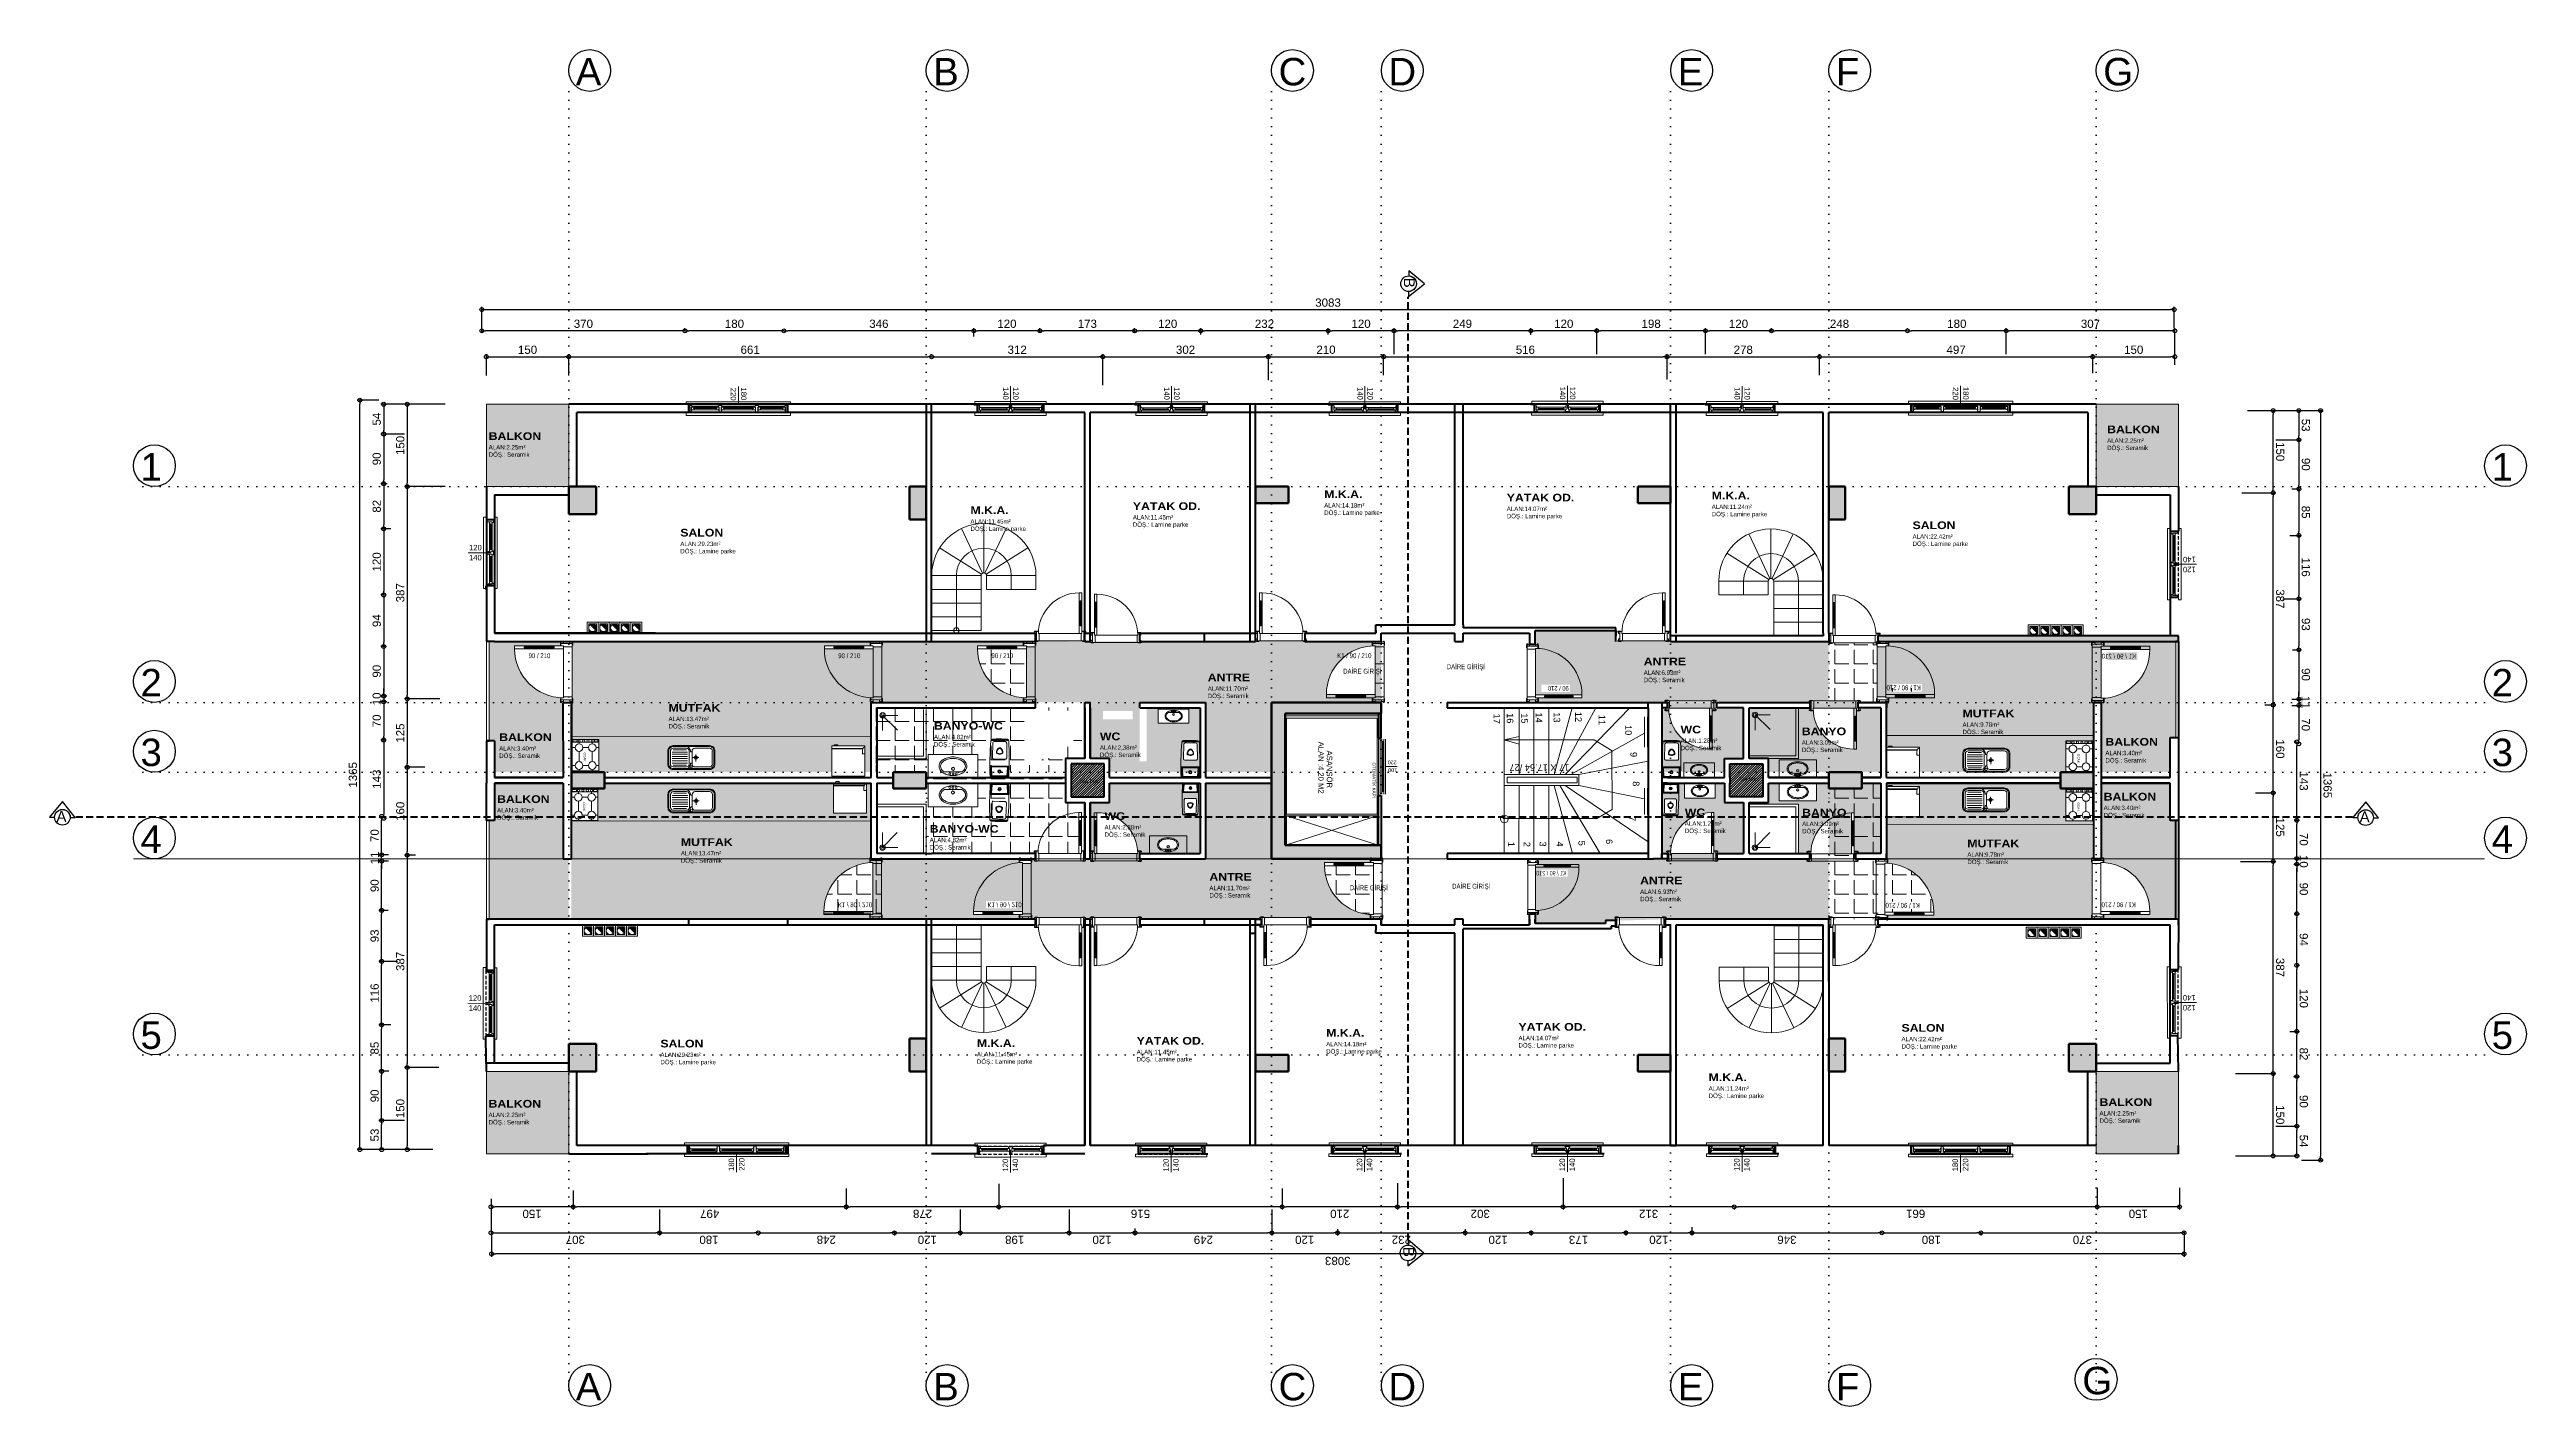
# Model space of a CAD drawing. Header units: millimetres. Extents: x 768 to 14077, y 324 to 18132.
# Drawn here: x 880 to 5392, y 6855 to 9326 of the extents above; entities that cross this region are included whole.
import ezdxf
from ezdxf.enums import TextEntityAlignment as Align

# ---------------------------------------------------------------- set-up
doc = ezdxf.new("R2010")
doc.units = ezdxf.units.MM
for name, pattern in [('DASHDOT', [25.4, 12.7, -6.35, 0, -6.35]), ('DOT2', [3.175, 0, -3.175]), ('HIDDEN', [9.525, 6.35, -3.175]), ('HIDDENX2', [19.05, 12.7, -6.35])]:
    doc.linetypes.add(name, pattern=pattern)
for name, color, linetype, lineweight in [('KAPI', 30, 'Continuous', 20), ('SEM_DUVAR1', 136, 'Continuous', 40), ('SEM_INCE', 8, 'Continuous', 5), ('SEM_KAPI', 30, 'Continuous', 18), ('SEM_KESİK1', 254, 'HIDDENX2', 40), ('SEM_KOLON1', 244, 'Continuous', 60), ('SEM_MERDİVEN1', 15, 'Continuous', 13), ('SEM_PENCERE', 133, 'Continuous', 13), ('SEM_TARAMA', 253, 'Continuous', 5), ('SEM_TEFRIS', 225, 'Continuous', 9), ('SEM_YAZI2', 53, 'Continuous', 9), ('Y1', 2, 'Continuous', 25), ('YAZIKAPI', 7, 'Continuous', 5), ('ıslak', 190, 'Continuous', 9)]:
    doc.layers.add(name, color=color, linetype=linetype, lineweight=lineweight)
doc.layers.add('SANAL', color=11, linetype='HIDDEN')
doc.layers.add('SEM_AKS', color=161, linetype='Continuous')
doc.styles.add('ITALIC', font='comic.ttf')
doc.styles.add('ROMANC', font='arial.ttf', dxfattribs={"height": 0.1})
doc.styles.add('S', font='arial.ttf', dxfattribs={"width": 0.7})
doc.styles.add('SEM_YAZI', font='arial.ttf')
doc.styles.get("Standard").update_dxf_attribs({"font": 'arial.ttf'})
doc.styles.add('XREF1$0$T4', font='arial.ttf')
doc.dimstyles.new('1-50-2', dxfattribs={"dimtxt": 15, "dimasz": 7, "dimexe": 5, "dimexo": 5, "dimgap": 5, "dimtad": 1, "dimdec": 0, "dimtxsty": 'Standard', "dimblk": 'ORIGIN', "dimcen": 5, "dimdle": 7, "dimclrd": 256, "dimclre": 256, "dimclrt": 256, "dimadec": 0, "dimazin": 0, "dimtfac": 1, "dimtdec": 0, "dimtix": 1, "dimtmove": 0, "dimatfit": 3, "dimldrblk": 'ORIGIN', "dimfxl": 1, "dimlwd": -1, "dimlwe": -1, "dimarcsym": 0})
pattern_1 = [(0, (10.974, 6530.432), (0, 34.925), [25.4, -9.525]), (90, (10.974, 6530.432), (-34.925, 2e-15), [25.4, -9.525])]

msp = doc.modelspace()

# ---------------------------------------------------------------- texts
at = {"layer": 'SEM_AKS', "linetype": 'DOT2', "ltscale": 5}
for s, p in [('A', (1838.9, 9260.4)), ('B', (2489.9, 9260.4)), ('C', (3119, 9260.4)), ('D', (3319, 9260.4)), ('E', (3845.9, 9260.4)), ('F', (4133.9, 9260.4)), ('G', (4620.9, 9260.4)), ('1', (1046.1, 8540.7)), ('1', (5328.4, 8540.7)), ('2', (1046.1, 8147.7)), ('2', (5328.4, 8147.7)), ('3', (1046.1, 8020.7)), ('3', (5328.4, 8020.7)), ('4', (1046.1, 7862.7)), ('4', (5328.4, 7862.7)), ('5', (1046.1, 7505.7)), ('5', (5328.4, 7505.7)), ('A', (1838.9, 6865.6)), ('B', (2489.9, 6865.6)), ('C', (3119, 6865.6)), ('D', (3319, 6865.6)), ('E', (3845.9, 6865.6)), ('F', (4133.9, 6865.6)), ('G', (4582.8, 6876.7))]:
    msp.add_text(s, height=50, dxfattribs=at).set_placement(p)
at = {"layer": 'SEM_KESİK1', "linetype": 'ByBlock', "lineweight": 30, "ltscale": 0.1, "char_height": 19.8, "width": 7.91, "attachment_point": 9, "rotation": 270, "style": 'SEM_YAZI'}
for insert in [(3347.1, 8891.8), (3346.1, 7126.8)]:
    msp.add_mtext('B', dxfattribs=dict(at, insert=insert))
at = {"layer": 'SEM_KESİK1', "linetype": 'ByBlock', "lineweight": 30, "ltscale": 0.1, "char_height": 19.8, "width": 7.91, "attachment_point": 9, "style": 'SEM_YAZI'}
for insert in [(911.3, 7919), (5106.3, 7918.3)]:
    msp.add_mtext('A', dxfattribs=dict(at, insert=insert))
at = {"layer": 'SEM_YAZI2', "style": 'S', "width": 0.7}
for s, height, rotation, p in [('90 / 210', 9, 0, (1752.9, 8217.3)), ('90 / 210', 9, 0, (2317, 8217.3)), ('90 / 210', 9, 0, (2595.9, 8217.3)), ('K1 / 90 / 210', 9, 0, (3225.8, 8217.3)), ('90 / 210', 8.55, 180, (3647.4, 8166.6))]:
    msp.add_text(s, height=height, rotation=rotation, dxfattribs=at).set_placement(p)
at = {"layer": 'SEM_YAZI2', "ltscale": 5}
for s, rotation, p in [('17', 270, (3516.4, 8107)), ('16', 270, (3540.6, 8107.8)), ('15', 270, (3566.9, 8107.6)), ('14', 270, (3593.1, 8109)), ('13', 270, (3625.8, 8109.5)), ('12', 270, (3665.1, 8110.2)), ('11', 270, (3707.9, 8104.9)), ('10', 270, (3756.2, 8086.2)), ('9', 270, (3765.7, 8041.7)), ('17 X 17.64 /27', 180, (3594, 8017.9)), ('8', 270, (3770.2, 7988.5)), ('7', 270, (3763.5, 7925)), ('1', 270, (3542.8, 7878.2)), ('2', 270, (3571.3, 7878.2)), ('3', 270, (3600.3, 7878.8)), ('4', 270, (3631.2, 7878.6)), ('5', 270, (3671.1, 7880.3)), ('6', 270, (3721.2, 7883.2))]:
    msp.add_text(s, height=12, rotation=rotation, dxfattribs=at).set_placement(p, align=Align.MIDDLE_CENTER)
for p in [(2775.6, 7993.4), (3975.7, 7997.7)]:
    msp.add_text('hav.bac.', height=7, dxfattribs=at).set_placement(p, align=Align.MIDDLE_CENTER)
at = {"layer": 'SEM_YAZI2', "char_height": 20, "attachment_point": 7}
for s, width, height, insert in [('{\\fArial Black|b0|i0|c162|p34;\\H0.7x;BALKON\\P\\fArial|b0|i0|c162|p34;\\H0.57143x;ALAN:2.25m²\\PDÖŞ.: Seramik}', 142.973, 58.1, (1680.2, 8581.5)), ('{\\fArial Black|b0|i0|c162|p34;\\H0.7x;BALKON\\P\\fArial|b0|i0|c162|p34;\\H0.57143x;ALAN:2.25m²\\PDÖŞ.: Seramik}', 142.973, 58.1, (4628, 8593.8)), ('\\pt0;{\\fArial Black|b0|i0|c162|p34;\\H0.7x;M.K.A.\\P\\fArial|b0|i0|c162|p34;\\H0.57143x;ALAN:11.45m²\\P\\ptz;DÖŞ.: Lamine parke}', 142.973, 58.1, (2557.7, 8446.5)), ('\\pt0;{\\fArial Black|b0|i0|c162|p34;\\H0.7x;YATAK OD. \\fArial|b0|i0|c162|p34;\\H0.57143x;ALAN:11.45m²\\P\\ptz;DÖŞ.: Lamine parke}', 142.973, 58.1, (2853.5, 8454)), ('\\pt0;{\\fArial Black|b0|i0|c162|p34;\\H0.7x;M.K.A.\\P\\fArial|b0|i0|c162|p34;\\H0.57143x;ALAN:14.18m²\\P\\ptz;DÖŞ.: Lamine parke}', 142.973, 58.1, (3202, 8475.8)), ('\\pt0;{\\fArial Black|b0|i0|c162|p34;\\H0.7x;YATAK OD. \\fArial|b0|i0|c162|p34;\\H0.57143x;ALAN:14.07m²\\P\\ptz;DÖŞ.: Lamine parke}', 142.973, 58.1, (3534.5, 8469.5)), ('\\pt0;{\\fArial Black|b0|i0|c162|p34;\\H0.7x;M.K.A.\\P\\fArial|b0|i0|c162|p34;\\H0.57143x;ALAN:11.24m²\\P\\ptz;DÖŞ.: Lamine parke}', 142.973, 58.1, (3907.8, 8473.2)), ('\\pt0;{\\fArial Black|b0|i0|c162|p34;\\H0.7x;SALON\\P\\fArial|b0|i0|c162|p34;\\H0.57143x;ALAN:29.23m²\\P\\ptz;DÖŞ.: Lamine parke}', 198.094, 131.5, (2029.2, 8405.7)), ('\\pt0;{\\fArial Black|b0|i0|c162|p34;\\H0.7x;SALON\\P\\fArial|b0|i0|c162|p34;\\H0.57143x;ALAN:22.42m²\\P\\ptz;DÖŞ.: Lamine parke}', 198.094, 131.5, (4273.6, 8419.2)), ('\\pt0;{\\fArial Black|b0|i0|c162|p34;\\H0.7x;ANTRE\\P\\fArial|b0|i0|c162|p34;\\H0.57143x;ALAN:6.93m²\\P\\ptz;DÖŞ.: Seramik}', 142.973, 58.1, (3784, 8171.1)), ('\\pt0;{\\fArial Black|b0|i0|c162|p34;\\H0.7x;ANTRE\\P\\fArial|b0|i0|c162|p34;\\H0.57143x;ALAN:11.70m²\\P\\ptz;DÖŞ.: Seramik}', 142.973, 58.1, (2989.9, 8142.1)), ('\\pt0;{\\fArial Black|b0|i0|c162|p34;\\H0.7x;MUTFAK\\P\\fArial|b0|i0|c162|p34;\\H0.57143x;ALAN:13.47m²\\P\\ptz;DÖŞ.: Seramik}', 142.973, 58.1, (2007.8, 8086.8)), ('\\pt0;{\\fArial Black|b0|i0|c162|p34;\\H0.7x;MUTFAK\\P\\fArial|b0|i0|c162|p34;\\H0.57143x;ALAN:9.78m²\\P\\ptz;DÖŞ.: Seramik}', 142.973, 58.1, (4364.6, 8076.5)), ('{\\fArial Black|b0|i0|c162|p34;\\H0.7x;BALKON\\P\\fArial|b0|i0|c162|p34;\\H0.57143x;ALAN:3.40m²\\PDÖŞ.: Seramik}', 142.973, 58.1, (1699.4, 8033.2)), ('\\pt0;{\\fArial Black|b0|i0|c162|p34;\\H0.7x;BANYO-WC\\P\\fArial|b0|i0|c162|p34;\\H0.57143x;ALAN:4.82m²\\P\\ptz;DÖŞ.: Seramik}', 142.973, 58.1, (2491.2, 8053.9)), ('\\pt0;{\\fArial Black|b0|i0|c162|p34;\\H0.7x;WC\\P\\fArial|b0|i0|c162|p34;\\H0.57143x;ALAN:2,38m²\\P\\ptz;DÖŞ.: Seramik}', 142.973, 58.1, (2793.5, 8034.7)), ('\\pt0;{\\fArial Black|b0|i0|c162|p34;\\H0.7x;WC\\P\\fArial|b0|i0|c162|p34;\\H0.57143x;ALAN:1.28m²\\P\\ptz;DÖŞ.: Seramik}', 142.973, 58.1, (3851.1, 8047.2)), ('\\pt0;{\\fArial Black|b0|i0|c162|p34;\\H0.7x;BANYO\\P\\fArial|b0|i0|c162|p34;\\H0.57143x;ALAN:3.09m²\\P\\ptz;DÖŞ.: Seramik}', 142.973, 58.1, (4071.9, 8043.8)), ('{\\fArial Black|b0|i0|c162|p34;\\H0.7x;BALKON\\P\\fArial|b0|i0|c162|p34;\\H0.57143x;ALAN:3.40m²\\PDÖŞ.: Seramik}', 142.973, 58.1, (4624.8, 8024.8)), ('{\\fArial Black|b0|i0|c162|p34;\\H0.7x;BALKON\\P\\fArial|b0|i0|c162|p34;\\H0.57143x;ALAN:3.40m²\\PDÖŞ.: Seramik}', 142.973, 58.1, (1695.5, 7920.5)), ('\\pt0;{\\fArial Black|b0|i0|c162|p34;\\H0.7x;WC\\P\\fArial|b0|i0|c162|p34;\\H0.57143x;ALAN:1.28m²\\P\\ptz;DÖŞ.: Seramik}', 142.973, 58.1, (3858.8, 7896.3)), ('\\pt0;{\\fArial Black|b0|i0|c162|p34;\\H0.7x;BANYO\\P\\fArial|b0|i0|c162|p34;\\H0.57143x;ALAN:3.09m²\\P\\ptz;DÖŞ.: Seramik}', 142.973, 58.1, (4072.5, 7895.8)), ('{\\fArial Black|b0|i0|c162|p34;\\H0.7x;BALKON\\P\\fArial|b0|i0|c162|p34;\\H0.57143x;ALAN:3.40m²\\PDÖŞ.: Seramik}', 142.973, 58.1, (4621.7, 7924.9)), ('\\pt0;{\\fArial Black|b0|i0|c162|p34;\\H0.7x;BANYO-WC\\P\\fArial|b0|i0|c162|p34;\\H0.57143x;ALAN:4.82m²\\P\\ptz;DÖŞ.: Seramik}', 142.973, 58.1, (2483.5, 7866.3)), ('\\pt0;{\\fArial Black|b0|i0|c162|p34;\\H0.7x;WC\\P\\fArial|b0|i0|c162|p34;\\H0.57143x;ALAN:2,38m²\\P\\ptz;DÖŞ.: Seramik}', 142.973, 58.1, (2801.9, 7889.5)), ('\\pt0;{\\fArial Black|b0|i0|c162|p34;\\H0.7x;MUTFAK\\P\\fArial|b0|i0|c162|p34;\\H0.57143x;ALAN:13.47m²\\P\\ptz;DÖŞ.: Seramik}', 142.973, 58.1, (2030.2, 7842.2)), ('\\pt0;{\\fArial Black|b0|i0|c162|p34;\\H0.7x;MUTFAK\\P\\fArial|b0|i0|c162|p34;\\H0.57143x;ALAN:9.78m²\\P\\ptz;DÖŞ.: Seramik}', 142.973, 58.1, (4373.4, 7839.8)), ('\\pt0;{\\fArial Black|b0|i0|c162|p34;\\H0.7x;ANTRE\\P\\fArial|b0|i0|c162|p34;\\H0.57143x;ALAN:11.70m²\\P\\ptz;DÖŞ.: Seramik}', 142.973, 58.1, (2992.9, 7778.9)), ('\\pt0;{\\fArial Black|b0|i0|c162|p34;\\H0.7x;ANTRE\\P\\fArial|b0|i0|c162|p34;\\H0.57143x;ALAN:6.93m²\\P\\ptz;DÖŞ.: Seramik}', 142.973, 58.1, (3777.4, 7772.2)), ('\\pt0;{\\fArial Black|b0|i0|c162|p34;\\H0.7x;M.K.A.\\P\\fArial|b0|i0|c162|p34;\\H0.57143x;ALAN:14.18m²\\P\\ptz;DÖŞ.: Lamine parke}', 142.973, 58.1, (3205.6, 7494.7)), ('\\pt0;{\\fArial Black|b0|i0|c162|p34;\\H0.7x;YATAK OD. \\fArial|b0|i0|c162|p34;\\H0.57143x;ALAN:14.07m²\\P\\ptz;DÖŞ.: Lamine parke}', 142.973, 58.1, (3555.8, 7505.7)), ('\\pt0;{\\fArial Black|b0|i0|c162|p34;\\H0.7x;SALON\\P\\fArial|b0|i0|c162|p34;\\H0.57143x;ALAN:22.42m²\\P\\ptz;DÖŞ.: Lamine parke}', 198.094, 131.5, (4253.5, 7503.8)), ('\\pt0;{\\fArial Black|b0|i0|c162|p34;\\H0.7x;SALON\\P\\fArial|b0|i0|c162|p34;\\H0.57143x;ALAN:29.23m²\\P\\ptz;DÖŞ.: Lamine parke}', 198.094, 131.5, (1993, 7475.2)), ('\\pt0;{\\fArial Black|b0|i0|c162|p34;\\H0.7x;M.K.A.\\P\\fArial|b0|i0|c162|p34;\\H0.57143x;ALAN:11.45m²\\P\\ptz;DÖŞ.: Lamine parke}', 142.973, 58.1, (2569.5, 7476.1)), ('\\pt0;{\\fArial Black|b0|i0|c162|p34;\\H0.7x;YATAK OD. \\fArial|b0|i0|c162|p34;\\H0.57143x;ALAN:11.45m²\\P\\ptz;DÖŞ.: Lamine parke}', 142.973, 58.1, (2860.4, 7480.3)), ('\\pt0;{\\fArial Black|b0|i0|c162|p34;\\H0.7x;M.K.A.\\P\\fArial|b0|i0|c162|p34;\\H0.57143x;ALAN:11.24m²\\P\\ptz;DÖŞ.: Lamine parke}', 142.973, 58.1, (3902.2, 7413.8)), ('{\\fArial Black|b0|i0|c162|p34;\\H0.7x;BALKON\\P\\fArial|b0|i0|c162|p34;\\H0.57143x;ALAN:2.25m²\\PDÖŞ.: Seramik}', 142.973, 58.1, (1680, 7365.7)), ('{\\fArial Black|b0|i0|c162|p34;\\H0.7x;BALKON\\P\\fArial|b0|i0|c162|p34;\\H0.57143x;ALAN:2.25m²\\PDÖŞ.: Seramik}', 142.973, 58.1, (4614.1, 7368.6))]:
    msp.add_mtext_dynamic_auto_height_columns(s, width=width, gutter_width=100, height=height, count=1, dxfattribs=dict(at, insert=insert))
at = {"layer": 'YAZIKAPI', "style": 'S', "width": 0.7}
for p in [(3236.6, 8189), (3425.2, 8197.2), (3248.5, 7794.6), (3435, 7797.5)]:
    msp.add_text('DAİRE GİRİŞİ', height=9, dxfattribs=at).set_placement(p)

# ---------------------------------------------------------------- blocks, each defined once
blk = doc.blocks.new('_Origin')
at = {"color": 0, "linetype": 'ByBlock', "lineweight": -2}
blk.add_line((0, 0), (-1, 0), dxfattribs=at)
blk.add_circle((0, 0), 0.5, dxfattribs=at)
blk = doc.blocks.new('*D217')
at = {"transparency": 16777216}
for p, q in [((1676, 8731.8), (1676, 8771.2)), ((1683, 8766.2), (1819, 8766.2)), ((1826, 8731.8), (1826, 8771.2))]:
    blk.add_line(p, q, dxfattribs=at)
at = {"layer": 'Defpoints', "color": 0, "transparency": 16777216}
for p in [(1826, 8766.2), (1676, 8726.8), (1826, 8726.8)]:
    blk.add_point(p, dxfattribs=at)
at = {"transparency": 16777216, "xscale": 7, "yscale": 7, "zscale": 7, "rotation": 180}
blk.add_blockref('_Origin', (1676, 8766.2), dxfattribs=at)
at = {"transparency": 16777216, "xscale": 7, "yscale": 7, "zscale": 7}
blk.add_blockref('_Origin', (1826, 8766.2), dxfattribs=at)
at = {"transparency": 16777216, "insert": (1751, 8778.9), "char_height": 15, "attachment_point": 5}
blk.add_mtext('150', dxfattribs=at)
blk = doc.blocks.new('*D218')
at = {"transparency": 16777216}
for p, q in [((1826, 8731.8), (1826, 8771.2)), ((1833, 8766.2), (2480, 8766.2)), ((2487, 8769.5), (2487, 8771.2))]:
    blk.add_line(p, q, dxfattribs=at)
at = {"layer": 'Defpoints', "color": 0, "transparency": 16777216}
for p in [(2487, 8766.2), (2487, 8764.5), (1826, 8726.8)]:
    blk.add_point(p, dxfattribs=at)
at = {"transparency": 16777216, "xscale": 7, "yscale": 7, "zscale": 7, "rotation": 180}
blk.add_blockref('_Origin', (1826, 8766.2), dxfattribs=at)
at = {"transparency": 16777216, "xscale": 7, "yscale": 7, "zscale": 7}
blk.add_blockref('_Origin', (2487, 8766.2), dxfattribs=at)
at = {"transparency": 16777216, "insert": (2156.5, 8778.9), "char_height": 15, "attachment_point": 5}
blk.add_mtext('661', dxfattribs=at)
blk = doc.blocks.new('*D219')
at = {"transparency": 16777216}
for p, q in [((2487, 8769.5), (2487, 8771.2)), ((2494, 8766.2), (2791.7, 8766.2)), ((2798.7, 8714.2), (2798.7, 8771.2))]:
    blk.add_line(p, q, dxfattribs=at)
at = {"layer": 'Defpoints', "color": 0, "transparency": 16777216}
for p in [(2487, 8764.5), (2798.7, 8766.2), (2798.7, 8709.2)]:
    blk.add_point(p, dxfattribs=at)
at = {"transparency": 16777216, "xscale": 7, "yscale": 7, "zscale": 7, "rotation": 180}
blk.add_blockref('_Origin', (2487, 8766.2), dxfattribs=at)
at = {"transparency": 16777216, "xscale": 7, "yscale": 7, "zscale": 7}
blk.add_blockref('_Origin', (2798.7, 8766.2), dxfattribs=at)
at = {"transparency": 16777216, "insert": (2642.8, 8778.9), "char_height": 15, "attachment_point": 5}
blk.add_mtext('312', dxfattribs=at)
blk = doc.blocks.new('*D220')
at = {"transparency": 16777216}
for p, q in [((2798.7, 8714.2), (2798.7, 8771.2)), ((2805.7, 8766.2), (3093.3, 8766.2)), ((3100.3, 8723.3), (3100.3, 8771.2))]:
    blk.add_line(p, q, dxfattribs=at)
at = {"layer": 'Defpoints', "color": 0, "transparency": 16777216}
for p in [(3100.3, 8766.2), (2798.7, 8709.2), (3100.3, 8718.3)]:
    blk.add_point(p, dxfattribs=at)
at = {"transparency": 16777216, "xscale": 7, "yscale": 7, "zscale": 7, "rotation": 180}
blk.add_blockref('_Origin', (2798.7, 8766.2), dxfattribs=at)
at = {"transparency": 16777216, "xscale": 7, "yscale": 7, "zscale": 7}
blk.add_blockref('_Origin', (3100.3, 8766.2), dxfattribs=at)
at = {"transparency": 16777216, "insert": (2949.5, 8778.9), "char_height": 15, "attachment_point": 5}
blk.add_mtext('302', dxfattribs=at)
blk = doc.blocks.new('*D221')
at = {"transparency": 16777216}
for p, q in [((3100.3, 8723.3), (3100.3, 8771.2)), ((3107.3, 8766.2), (3303.3, 8766.2)), ((3310.3, 8732.8), (3310.3, 8771.2))]:
    blk.add_line(p, q, dxfattribs=at)
at = {"layer": 'Defpoints', "color": 0, "transparency": 16777216}
for p in [(3310.3, 8766.2), (3100.3, 8718.3), (3310.3, 8727.8)]:
    blk.add_point(p, dxfattribs=at)
at = {"transparency": 16777216, "xscale": 7, "yscale": 7, "zscale": 7, "rotation": 180}
blk.add_blockref('_Origin', (3100.3, 8766.2), dxfattribs=at)
at = {"transparency": 16777216, "xscale": 7, "yscale": 7, "zscale": 7}
blk.add_blockref('_Origin', (3310.3, 8766.2), dxfattribs=at)
at = {"transparency": 16777216, "insert": (3205.3, 8778.9), "char_height": 15, "attachment_point": 5}
blk.add_mtext('210', dxfattribs=at)
blk = doc.blocks.new('*D222')
at = {"transparency": 16777216}
for p, q in [((3310.3, 8732.8), (3310.3, 8771.2)), ((3317.3, 8766.2), (3819.4, 8766.2)), ((3826.4, 8724.5), (3826.4, 8771.2))]:
    blk.add_line(p, q, dxfattribs=at)
at = {"layer": 'Defpoints', "color": 0, "transparency": 16777216}
for p in [(3826.4, 8766.2), (3310.3, 8727.8), (3826.4, 8719.5)]:
    blk.add_point(p, dxfattribs=at)
at = {"transparency": 16777216, "xscale": 7, "yscale": 7, "zscale": 7, "rotation": 180}
blk.add_blockref('_Origin', (3310.3, 8766.2), dxfattribs=at)
at = {"transparency": 16777216, "xscale": 7, "yscale": 7, "zscale": 7}
blk.add_blockref('_Origin', (3826.4, 8766.2), dxfattribs=at)
at = {"transparency": 16777216, "insert": (3568.4, 8778.9), "char_height": 15, "attachment_point": 5}
blk.add_mtext('516', dxfattribs=at)
blk = doc.blocks.new('*D223')
at = {"transparency": 16777216}
for p, q in [((3826.4, 8724.5), (3826.4, 8771.2)), ((3833.4, 8766.2), (4097.2, 8766.2)), ((4104.2, 8732.9), (4104.2, 8771.2))]:
    blk.add_line(p, q, dxfattribs=at)
at = {"layer": 'Defpoints', "color": 0, "transparency": 16777216}
for p in [(4104.2, 8766.2), (3826.4, 8719.5), (4104.2, 8727.9)]:
    blk.add_point(p, dxfattribs=at)
at = {"transparency": 16777216, "xscale": 7, "yscale": 7, "zscale": 7, "rotation": 180}
blk.add_blockref('_Origin', (3826.4, 8766.2), dxfattribs=at)
at = {"transparency": 16777216, "xscale": 7, "yscale": 7, "zscale": 7}
blk.add_blockref('_Origin', (4104.2, 8766.2), dxfattribs=at)
at = {"transparency": 16777216, "insert": (3965.3, 8778.9), "char_height": 15, "attachment_point": 5}
blk.add_mtext('278', dxfattribs=at)
blk = doc.blocks.new('*D224')
at = {"transparency": 16777216}
for p, q in [((4104.2, 8732.9), (4104.2, 8771.2)), ((4111.2, 8766.2), (4594.7, 8766.2)), ((4601.7, 8736.3), (4601.7, 8771.2))]:
    blk.add_line(p, q, dxfattribs=at)
at = {"layer": 'Defpoints', "color": 0, "transparency": 16777216}
for p in [(4601.7, 8766.2), (4104.2, 8727.9), (4601.7, 8731.3)]:
    blk.add_point(p, dxfattribs=at)
at = {"transparency": 16777216, "xscale": 7, "yscale": 7, "zscale": 7, "rotation": 180}
blk.add_blockref('_Origin', (4104.2, 8766.2), dxfattribs=at)
at = {"transparency": 16777216, "xscale": 7, "yscale": 7, "zscale": 7}
blk.add_blockref('_Origin', (4601.7, 8766.2), dxfattribs=at)
at = {"transparency": 16777216, "insert": (4353, 8778.9), "char_height": 15, "attachment_point": 5}
blk.add_mtext('497', dxfattribs=at)
blk = doc.blocks.new('*D225')
at = {"transparency": 16777216}
for p, q in [((4601.7, 8736.3), (4601.7, 8771.2)), ((4608.7, 8766.2), (4744.3, 8766.2)), ((4751.3, 8751.6), (4751.3, 8771.2))]:
    blk.add_line(p, q, dxfattribs=at)
at = {"layer": 'Defpoints', "color": 0, "transparency": 16777216}
for p in [(4751.3, 8766.2), (4601.7, 8731.3), (4751.3, 8746.6)]:
    blk.add_point(p, dxfattribs=at)
at = {"transparency": 16777216, "xscale": 7, "yscale": 7, "zscale": 7, "rotation": 180}
blk.add_blockref('_Origin', (4601.7, 8766.2), dxfattribs=at)
at = {"transparency": 16777216, "xscale": 7, "yscale": 7, "zscale": 7}
blk.add_blockref('_Origin', (4751.3, 8766.2), dxfattribs=at)
at = {"transparency": 16777216, "insert": (4676.5, 8778.9), "char_height": 15, "attachment_point": 5}
blk.add_mtext('150', dxfattribs=at)
blk = doc.blocks.new('*D226')
at = {"transparency": 16777216}
for p, q in [((4444.1, 8771.2), (4444.1, 8818.5)), ((4744.3, 8813.5), (4451.1, 8813.5)), ((4751.3, 8771.2), (4751.3, 8818.5))]:
    blk.add_line(p, q, dxfattribs=at)
at = {"layer": 'Defpoints', "color": 0, "transparency": 16777216}
for p in [(4444.1, 8813.5), (4444.1, 8766.2), (4751.3, 8766.2)]:
    blk.add_point(p, dxfattribs=at)
at = {"transparency": 16777216, "xscale": 7, "yscale": 7, "zscale": 7, "rotation": 180}
blk.add_blockref('_Origin', (4444.1, 8813.5), dxfattribs=at)
at = {"transparency": 16777216, "xscale": 7, "yscale": 7, "zscale": 7}
blk.add_blockref('_Origin', (4751.3, 8813.5), dxfattribs=at)
at = {"transparency": 16777216, "insert": (4597.7, 8826.2), "char_height": 15, "attachment_point": 5}
blk.add_mtext('307', dxfattribs=at)
blk = doc.blocks.new('*D227')
at = {"transparency": 16777216}
for p, q in [((4264.5, 8816.6), (4264.5, 8818.5)), ((4437.1, 8813.5), (4271.5, 8813.5)), ((4444.1, 8771.2), (4444.1, 8818.5))]:
    blk.add_line(p, q, dxfattribs=at)
at = {"layer": 'Defpoints', "color": 0, "transparency": 16777216}
for p in [(4264.5, 8813.5), (4264.5, 8811.6), (4444.1, 8766.2)]:
    blk.add_point(p, dxfattribs=at)
at = {"transparency": 16777216, "xscale": 7, "yscale": 7, "zscale": 7, "rotation": 180}
blk.add_blockref('_Origin', (4264.5, 8813.5), dxfattribs=at)
at = {"transparency": 16777216, "xscale": 7, "yscale": 7, "zscale": 7}
blk.add_blockref('_Origin', (4444.1, 8813.5), dxfattribs=at)
at = {"transparency": 16777216, "insert": (4354.3, 8826.2), "char_height": 15, "attachment_point": 5}
blk.add_mtext('180', dxfattribs=at)
blk = doc.blocks.new('*D228')
at = {"transparency": 16777216}
for p, q in [((4016.6, 8811.9), (4016.6, 8818.5)), ((4257.5, 8813.5), (4023.6, 8813.5)), ((4264.5, 8816.6), (4264.5, 8818.5))]:
    blk.add_line(p, q, dxfattribs=at)
at = {"layer": 'Defpoints', "color": 0, "transparency": 16777216}
for p in [(4016.6, 8813.5), (4016.6, 8806.9), (4264.5, 8811.6)]:
    blk.add_point(p, dxfattribs=at)
at = {"transparency": 16777216, "xscale": 7, "yscale": 7, "zscale": 7, "rotation": 180}
blk.add_blockref('_Origin', (4016.6, 8813.5), dxfattribs=at)
at = {"transparency": 16777216, "xscale": 7, "yscale": 7, "zscale": 7}
blk.add_blockref('_Origin', (4264.5, 8813.5), dxfattribs=at)
at = {"transparency": 16777216, "insert": (4140.6, 8826.2), "char_height": 15, "attachment_point": 5}
blk.add_mtext('248', dxfattribs=at)
blk = doc.blocks.new('*D229')
at = {"transparency": 16777216}
for p, q in [((3896.6, 8771.2), (3896.6, 8818.5)), ((4009.6, 8813.5), (3903.6, 8813.5)), ((4016.6, 8811.9), (4016.6, 8818.5))]:
    blk.add_line(p, q, dxfattribs=at)
at = {"layer": 'Defpoints', "color": 0, "transparency": 16777216}
for p in [(3896.6, 8813.5), (4016.6, 8806.9), (3896.6, 8766.2)]:
    blk.add_point(p, dxfattribs=at)
at = {"transparency": 16777216, "xscale": 7, "yscale": 7, "zscale": 7, "rotation": 180}
blk.add_blockref('_Origin', (3896.6, 8813.5), dxfattribs=at)
at = {"transparency": 16777216, "xscale": 7, "yscale": 7, "zscale": 7}
blk.add_blockref('_Origin', (4016.6, 8813.5), dxfattribs=at)
at = {"transparency": 16777216, "insert": (3956.6, 8826.2), "char_height": 15, "attachment_point": 5}
blk.add_mtext('120', dxfattribs=at)
blk = doc.blocks.new('*D230')
at = {"transparency": 16777216}
for p, q in [((3698.4, 8771.2), (3698.4, 8818.5)), ((3889.6, 8813.5), (3705.4, 8813.5)), ((3896.6, 8771.2), (3896.6, 8818.5))]:
    blk.add_line(p, q, dxfattribs=at)
at = {"layer": 'Defpoints', "color": 0, "transparency": 16777216}
for p in [(3698.4, 8813.5), (3698.4, 8766.2), (3896.6, 8766.2)]:
    blk.add_point(p, dxfattribs=at)
at = {"transparency": 16777216, "xscale": 7, "yscale": 7, "zscale": 7, "rotation": 180}
blk.add_blockref('_Origin', (3698.4, 8813.5), dxfattribs=at)
at = {"transparency": 16777216, "xscale": 7, "yscale": 7, "zscale": 7}
blk.add_blockref('_Origin', (3896.6, 8813.5), dxfattribs=at)
at = {"transparency": 16777216, "insert": (3797.5, 8826.2), "char_height": 15, "attachment_point": 5}
blk.add_mtext('198', dxfattribs=at)
blk = doc.blocks.new('*D231')
at = {"transparency": 16777216}
for p, q in [((3578.4, 8805.9), (3578.4, 8818.5)), ((3691.4, 8813.5), (3585.4, 8813.5)), ((3698.4, 8771.2), (3698.4, 8818.5))]:
    blk.add_line(p, q, dxfattribs=at)
at = {"layer": 'Defpoints', "color": 0, "transparency": 16777216}
for p in [(3578.4, 8813.5), (3578.4, 8800.9), (3698.4, 8766.2)]:
    blk.add_point(p, dxfattribs=at)
at = {"transparency": 16777216, "xscale": 7, "yscale": 7, "zscale": 7, "rotation": 180}
blk.add_blockref('_Origin', (3578.4, 8813.5), dxfattribs=at)
at = {"transparency": 16777216, "xscale": 7, "yscale": 7, "zscale": 7}
blk.add_blockref('_Origin', (3698.4, 8813.5), dxfattribs=at)
at = {"transparency": 16777216, "insert": (3638.4, 8826.2), "char_height": 15, "attachment_point": 5}
blk.add_mtext('120', dxfattribs=at)
blk = doc.blocks.new('*D232')
at = {"transparency": 16777216}
for p, q in [((3329.2, 8771.2), (3329.2, 8818.5)), ((3571.4, 8813.5), (3336.2, 8813.5)), ((3578.4, 8805.9), (3578.4, 8818.5))]:
    blk.add_line(p, q, dxfattribs=at)
at = {"layer": 'Defpoints', "color": 0, "transparency": 16777216}
for p in [(3329.2, 8813.5), (3578.4, 8800.9), (3329.2, 8766.2)]:
    blk.add_point(p, dxfattribs=at)
at = {"transparency": 16777216, "xscale": 7, "yscale": 7, "zscale": 7, "rotation": 180}
blk.add_blockref('_Origin', (3329.2, 8813.5), dxfattribs=at)
at = {"transparency": 16777216, "xscale": 7, "yscale": 7, "zscale": 7}
blk.add_blockref('_Origin', (3578.4, 8813.5), dxfattribs=at)
at = {"transparency": 16777216, "insert": (3453.8, 8826.2), "char_height": 15, "attachment_point": 5}
blk.add_mtext('249', dxfattribs=at)
blk = doc.blocks.new('*D233')
at = {"transparency": 16777216}
for p, q in [((3209.3, 8806.9), (3209.3, 8818.5)), ((3322.2, 8813.5), (3216.3, 8813.5)), ((3329.2, 8771.2), (3329.2, 8818.5))]:
    blk.add_line(p, q, dxfattribs=at)
at = {"layer": 'Defpoints', "color": 0, "transparency": 16777216}
for p in [(3209.3, 8813.5), (3209.3, 8801.9), (3329.2, 8766.2)]:
    blk.add_point(p, dxfattribs=at)
at = {"transparency": 16777216, "xscale": 7, "yscale": 7, "zscale": 7, "rotation": 180}
blk.add_blockref('_Origin', (3209.3, 8813.5), dxfattribs=at)
at = {"transparency": 16777216, "xscale": 7, "yscale": 7, "zscale": 7}
blk.add_blockref('_Origin', (3329.2, 8813.5), dxfattribs=at)
at = {"transparency": 16777216, "insert": (3269.2, 8826.2), "char_height": 15, "attachment_point": 5}
blk.add_mtext('120', dxfattribs=at)
blk = doc.blocks.new('*D234')
at = {"transparency": 16777216}
for p, q in [((2977.1, 8806.9), (2977.1, 8818.5)), ((3202.3, 8813.5), (2984.1, 8813.5)), ((3209.3, 8806.9), (3209.3, 8818.5))]:
    blk.add_line(p, q, dxfattribs=at)
at = {"layer": 'Defpoints', "color": 0, "transparency": 16777216}
for p in [(2977.1, 8813.5), (2977.1, 8801.9), (3209.3, 8801.9)]:
    blk.add_point(p, dxfattribs=at)
at = {"transparency": 16777216, "xscale": 7, "yscale": 7, "zscale": 7, "rotation": 180}
blk.add_blockref('_Origin', (2977.1, 8813.5), dxfattribs=at)
at = {"transparency": 16777216, "xscale": 7, "yscale": 7, "zscale": 7}
blk.add_blockref('_Origin', (3209.3, 8813.5), dxfattribs=at)
at = {"transparency": 16777216, "insert": (3093.2, 8826.2), "char_height": 15, "attachment_point": 5}
blk.add_mtext('232', dxfattribs=at)
blk = doc.blocks.new('*D235')
at = {"transparency": 16777216}
for p, q in [((2856.8, 8809.5), (2856.8, 8818.5)), ((2970.1, 8813.5), (2863.8, 8813.5)), ((2977.1, 8806.9), (2977.1, 8818.5))]:
    blk.add_line(p, q, dxfattribs=at)
at = {"layer": 'Defpoints', "color": 0, "transparency": 16777216}
for p in [(2856.8, 8813.5), (2856.8, 8804.5), (2977.1, 8801.9)]:
    blk.add_point(p, dxfattribs=at)
at = {"transparency": 16777216, "xscale": 7, "yscale": 7, "zscale": 7, "rotation": 180}
blk.add_blockref('_Origin', (2856.8, 8813.5), dxfattribs=at)
at = {"transparency": 16777216, "xscale": 7, "yscale": 7, "zscale": 7}
blk.add_blockref('_Origin', (2977.1, 8813.5), dxfattribs=at)
at = {"transparency": 16777216, "insert": (2917, 8826.2), "char_height": 15, "attachment_point": 5}
blk.add_mtext('120', dxfattribs=at)
blk = doc.blocks.new('*D236')
at = {"transparency": 16777216}
for p, q in [((2684.3, 8809.5), (2684.3, 8818.5)), ((2849.8, 8813.5), (2691.3, 8813.5)), ((2856.8, 8809.5), (2856.8, 8818.5))]:
    blk.add_line(p, q, dxfattribs=at)
at = {"layer": 'Defpoints', "color": 0, "transparency": 16777216}
for p in [(2684.3, 8813.5), (2684.3, 8804.5), (2856.8, 8804.5)]:
    blk.add_point(p, dxfattribs=at)
at = {"transparency": 16777216, "xscale": 7, "yscale": 7, "zscale": 7, "rotation": 180}
blk.add_blockref('_Origin', (2684.3, 8813.5), dxfattribs=at)
at = {"transparency": 16777216, "xscale": 7, "yscale": 7, "zscale": 7}
blk.add_blockref('_Origin', (2856.8, 8813.5), dxfattribs=at)
at = {"transparency": 16777216, "insert": (2770.6, 8826.2), "char_height": 15, "attachment_point": 5}
blk.add_mtext('173', dxfattribs=at)
blk = doc.blocks.new('*D237')
at = {"transparency": 16777216}
for p, q in [((2564, 8803), (2564, 8818.5)), ((2677.3, 8813.5), (2571, 8813.5)), ((2684.3, 8809.5), (2684.3, 8818.5))]:
    blk.add_line(p, q, dxfattribs=at)
at = {"layer": 'Defpoints', "color": 0, "transparency": 16777216}
for p in [(2564, 8813.5), (2564, 8798), (2684.3, 8804.5)]:
    blk.add_point(p, dxfattribs=at)
at = {"transparency": 16777216, "xscale": 7, "yscale": 7, "zscale": 7, "rotation": 180}
blk.add_blockref('_Origin', (2564, 8813.5), dxfattribs=at)
at = {"transparency": 16777216, "xscale": 7, "yscale": 7, "zscale": 7}
blk.add_blockref('_Origin', (2684.3, 8813.5), dxfattribs=at)
at = {"transparency": 16777216, "insert": (2624.1, 8826.2), "char_height": 15, "attachment_point": 5}
blk.add_mtext('120', dxfattribs=at)
blk = doc.blocks.new('*D238')
at = {"transparency": 16777216}
for p, q in [((2557, 8813.5), (2224.9, 8813.5)), ((2564, 8803), (2564, 8818.5))]:
    blk.add_line(p, q, dxfattribs=at)
at = {"layer": 'Defpoints', "color": 0, "transparency": 16777216}
for p in [(2217.9, 8813.5), (2217.9, 8813.5), (2564, 8798)]:
    blk.add_point(p, dxfattribs=at)
at = {"transparency": 16777216, "xscale": 7, "yscale": 7, "zscale": 7, "rotation": 180}
blk.add_blockref('_Origin', (2217.9, 8813.5), dxfattribs=at)
at = {"transparency": 16777216, "xscale": 7, "yscale": 7, "zscale": 7}
blk.add_blockref('_Origin', (2564, 8813.5), dxfattribs=at)
at = {"transparency": 16777216, "insert": (2390.9, 8826.2), "char_height": 15, "attachment_point": 5}
blk.add_mtext('346', dxfattribs=at)
blk = doc.blocks.new('*D239')
at = {"transparency": 16777216}
for p, q in [((2037.8, 8813.2), (2037.8, 8818.5)), ((2210.9, 8813.5), (2044.8, 8813.5))]:
    blk.add_line(p, q, dxfattribs=at)
at = {"layer": 'Defpoints', "color": 0, "transparency": 16777216}
for p in [(2037.8, 8813.5), (2037.8, 8808.2), (2217.9, 8813.5)]:
    blk.add_point(p, dxfattribs=at)
at = {"transparency": 16777216, "xscale": 7, "yscale": 7, "zscale": 7, "rotation": 180}
blk.add_blockref('_Origin', (2037.8, 8813.5), dxfattribs=at)
at = {"transparency": 16777216, "xscale": 7, "yscale": 7, "zscale": 7}
blk.add_blockref('_Origin', (2217.9, 8813.5), dxfattribs=at)
at = {"transparency": 16777216, "insert": (2127.9, 8826.2), "char_height": 15, "attachment_point": 5}
blk.add_mtext('180', dxfattribs=at)
blk = doc.blocks.new('*D240')
at = {"transparency": 16777216}
for p, q in [((1667.7, 8809.9), (1667.7, 8818.5)), ((2030.8, 8813.5), (1674.7, 8813.5)), ((2037.8, 8813.2), (2037.8, 8818.5))]:
    blk.add_line(p, q, dxfattribs=at)
at = {"layer": 'Defpoints', "color": 0, "transparency": 16777216}
for p in [(1667.7, 8813.5), (1667.7, 8804.9), (2037.8, 8808.2)]:
    blk.add_point(p, dxfattribs=at)
at = {"transparency": 16777216, "xscale": 7, "yscale": 7, "zscale": 7, "rotation": 180}
blk.add_blockref('_Origin', (1667.7, 8813.5), dxfattribs=at)
at = {"transparency": 16777216, "xscale": 7, "yscale": 7, "zscale": 7}
blk.add_blockref('_Origin', (2037.8, 8813.5), dxfattribs=at)
at = {"transparency": 16777216, "insert": (1852.8, 8826.2), "char_height": 15, "attachment_point": 5}
blk.add_mtext('370', dxfattribs=at)
blk = doc.blocks.new('*D241')
at = {"transparency": 16777216}
for p, q in [((1667.7, 8818.5), (1667.7, 8857)), ((1674.7, 8852), (4743.2, 8852)), ((4750.2, 8818.5), (4750.2, 8857))]:
    blk.add_line(p, q, dxfattribs=at)
at = {"layer": 'Defpoints', "color": 0, "transparency": 16777216}
for p in [(4750.2, 8852), (1667.7, 8813.5), (4750.2, 8813.5)]:
    blk.add_point(p, dxfattribs=at)
at = {"transparency": 16777216, "xscale": 7, "yscale": 7, "zscale": 7, "rotation": 180}
blk.add_blockref('_Origin', (1667.7, 8852), dxfattribs=at)
at = {"transparency": 16777216, "xscale": 7, "yscale": 7, "zscale": 7}
blk.add_blockref('_Origin', (4750.2, 8852), dxfattribs=at)
at = {"transparency": 16777216, "insert": (3209, 8864.7), "char_height": 15, "attachment_point": 5}
blk.add_mtext('3083', dxfattribs=at)
blk = doc.blocks.new('*D242')
at = {"transparency": 16777216}
for p, q in [((1600.7, 8679.7), (1526.9, 8679.7)), ((1531.9, 8672.7), (1531.9, 8536.7)), ((1600.7, 8529.7), (1526.9, 8529.7))]:
    blk.add_line(p, q, dxfattribs=at)
at = {"layer": 'Defpoints', "color": 0, "transparency": 16777216}
for p in [(1605.7, 8679.7), (1531.9, 8529.7), (1605.7, 8529.7)]:
    blk.add_point(p, dxfattribs=at)
at = {"transparency": 16777216, "xscale": 7, "yscale": 7, "zscale": 7}
for p, rotation in [((1531.9, 8679.7), 90), ((1531.9, 8529.7), 270)]:
    blk.add_blockref('_Origin', p, dxfattribs=dict(at, rotation=rotation))
at = {"transparency": 16777216, "insert": (1519.3, 8604.7), "char_height": 15, "attachment_point": 5, "rotation": 90}
blk.add_mtext('150', dxfattribs=at)
blk = doc.blocks.new('*D243')
at = {"transparency": 16777216}
for p, q in [((1600.7, 8529.7), (1526.9, 8529.7)), ((1531.9, 8522.7), (1531.9, 8150.1)), ((1591.4, 8143.1), (1526.9, 8143.1))]:
    blk.add_line(p, q, dxfattribs=at)
at = {"layer": 'Defpoints', "color": 0, "transparency": 16777216}
for p in [(1605.7, 8529.7), (1531.9, 8143.1), (1596.4, 8143.1)]:
    blk.add_point(p, dxfattribs=at)
at = {"transparency": 16777216, "xscale": 7, "yscale": 7, "zscale": 7}
for p, rotation in [((1531.9, 8529.7), 90), ((1531.9, 8143.1), 270)]:
    blk.add_blockref('_Origin', p, dxfattribs=dict(at, rotation=rotation))
at = {"transparency": 16777216, "insert": (1519.3, 8336.4), "char_height": 15, "attachment_point": 5, "rotation": 90}
blk.add_mtext('387', dxfattribs=at)
blk = doc.blocks.new('*D244')
at = {"transparency": 16777216}
for p, q in [((1591.4, 8143.1), (1526.9, 8143.1)), ((1531.9, 8136.1), (1531.9, 8025.5)), ((1564.1, 8018.5), (1526.9, 8018.5))]:
    blk.add_line(p, q, dxfattribs=at)
at = {"layer": 'Defpoints', "color": 0, "transparency": 16777216}
for p in [(1596.4, 8143.1), (1531.9, 8018.5), (1569.1, 8018.5)]:
    blk.add_point(p, dxfattribs=at)
at = {"transparency": 16777216, "xscale": 7, "yscale": 7, "zscale": 7}
for p, rotation in [((1531.9, 8143.1), 90), ((1531.9, 8018.5), 270)]:
    blk.add_blockref('_Origin', p, dxfattribs=dict(at, rotation=rotation))
at = {"transparency": 16777216, "insert": (1519.3, 8080.8), "char_height": 15, "attachment_point": 5, "rotation": 90}
blk.add_mtext('125', dxfattribs=at)
blk = doc.blocks.new('*D245')
at = {"transparency": 16777216}
for p, q in [((1564.1, 8018.5), (1526.9, 8018.5)), ((1531.9, 8011.5), (1531.9, 7865.4)), ((1547.2, 7858.4), (1526.9, 7858.4))]:
    blk.add_line(p, q, dxfattribs=at)
at = {"layer": 'Defpoints', "color": 0, "transparency": 16777216}
for p in [(1569.1, 8018.5), (1531.9, 7858.4), (1552.2, 7858.4)]:
    blk.add_point(p, dxfattribs=at)
at = {"transparency": 16777216, "xscale": 7, "yscale": 7, "zscale": 7}
for p, rotation in [((1531.9, 8018.5), 90), ((1531.9, 7858.4), 270)]:
    blk.add_blockref('_Origin', p, dxfattribs=dict(at, rotation=rotation))
at = {"transparency": 16777216, "insert": (1519.3, 7938.4), "char_height": 15, "attachment_point": 5, "rotation": 90}
blk.add_mtext('160', dxfattribs=at)
blk = doc.blocks.new('*D246')
at = {"transparency": 16777216}
for p, q in [((1547.2, 7858.4), (1526.9, 7858.4)), ((1531.9, 7851.4), (1531.9, 7478.9)), ((1589.2, 7471.9), (1526.9, 7471.9))]:
    blk.add_line(p, q, dxfattribs=at)
at = {"layer": 'Defpoints', "color": 0, "transparency": 16777216}
for p in [(1552.2, 7858.4), (1531.9, 7471.9), (1594.2, 7471.9)]:
    blk.add_point(p, dxfattribs=at)
at = {"transparency": 16777216, "xscale": 7, "yscale": 7, "zscale": 7}
for p, rotation in [((1531.9, 7858.4), 90), ((1531.9, 7471.9), 270)]:
    blk.add_blockref('_Origin', p, dxfattribs=dict(at, rotation=rotation))
at = {"transparency": 16777216, "insert": (1519.3, 7665.1), "char_height": 15, "attachment_point": 5, "rotation": 90}
blk.add_mtext('387', dxfattribs=at)
blk = doc.blocks.new('*D247')
at = {"transparency": 16777216}
for p, q in [((1589.2, 7471.9), (1526.9, 7471.9)), ((1531.9, 7464.9), (1531.9, 7329.3)), ((1578.7, 7322.3), (1526.9, 7322.3))]:
    blk.add_line(p, q, dxfattribs=at)
at = {"layer": 'Defpoints', "color": 0, "transparency": 16777216}
for p in [(1594.2, 7471.9), (1531.9, 7322.3), (1583.7, 7322.3)]:
    blk.add_point(p, dxfattribs=at)
at = {"transparency": 16777216, "xscale": 7, "yscale": 7, "zscale": 7}
for p, rotation in [((1531.9, 7471.9), 90), ((1531.9, 7322.3), 270)]:
    blk.add_blockref('_Origin', p, dxfattribs=dict(at, rotation=rotation))
at = {"transparency": 16777216, "insert": (1519.3, 7397.1), "char_height": 15, "attachment_point": 5, "rotation": 90}
blk.add_mtext('150', dxfattribs=at)
blk = doc.blocks.new('*D248')
at = {"transparency": 16777216}
for p, q in [((1526.9, 7375.3), (1480.3, 7375.3)), ((1485.3, 7329.3), (1485.3, 7368.3)), ((1526.9, 7322.3), (1480.3, 7322.3))]:
    blk.add_line(p, q, dxfattribs=at)
at = {"layer": 'Defpoints', "color": 0, "transparency": 16777216}
for p in [(1485.3, 7375.3), (1531.9, 7375.3), (1531.9, 7322.3)]:
    blk.add_point(p, dxfattribs=at)
at = {"transparency": 16777216, "xscale": 7, "yscale": 7, "zscale": 7}
for p, rotation in [((1485.3, 7375.3), 90), ((1485.3, 7322.3), 270)]:
    blk.add_blockref('_Origin', p, dxfattribs=dict(at, rotation=rotation))
at = {"transparency": 16777216, "insert": (1472.6, 7348.8), "char_height": 15, "attachment_point": 5, "rotation": 90}
blk.add_mtext('53', dxfattribs=at)
blk = doc.blocks.new('*D249')
at = {"transparency": 16777216}
for p, q in [((1498.3, 7464.9), (1480.3, 7464.9)), ((1485.3, 7382.3), (1485.3, 7457.9)), ((1526.9, 7375.3), (1480.3, 7375.3))]:
    blk.add_line(p, q, dxfattribs=at)
at = {"layer": 'Defpoints', "color": 0, "transparency": 16777216}
for p in [(1485.3, 7464.9), (1503.3, 7464.9), (1531.9, 7375.3)]:
    blk.add_point(p, dxfattribs=at)
at = {"transparency": 16777216, "xscale": 7, "yscale": 7, "zscale": 7}
for p, rotation in [((1485.3, 7464.9), 90), ((1485.3, 7375.3), 270)]:
    blk.add_blockref('_Origin', p, dxfattribs=dict(at, rotation=rotation))
at = {"transparency": 16777216, "insert": (1472.6, 7420.1), "char_height": 15, "attachment_point": 5, "rotation": 90}
blk.add_mtext('90', dxfattribs=at)
blk = doc.blocks.new('*D250')
at = {"transparency": 16777216}
for p, q in [((1502, 7549.5), (1480.3, 7549.5)), ((1485.3, 7471.9), (1485.3, 7542.5)), ((1498.3, 7464.9), (1480.3, 7464.9))]:
    blk.add_line(p, q, dxfattribs=at)
at = {"layer": 'Defpoints', "color": 0, "transparency": 16777216}
for p in [(1485.3, 7549.5), (1507, 7549.5), (1503.3, 7464.9)]:
    blk.add_point(p, dxfattribs=at)
at = {"transparency": 16777216, "xscale": 7, "yscale": 7, "zscale": 7}
for p, rotation in [((1485.3, 7549.5), 90), ((1485.3, 7464.9), 270)]:
    blk.add_blockref('_Origin', p, dxfattribs=dict(at, rotation=rotation))
at = {"transparency": 16777216, "insert": (1472.6, 7507.2), "char_height": 15, "attachment_point": 5, "rotation": 90}
blk.add_mtext('85', dxfattribs=at)
blk = doc.blocks.new('*D251')
at = {"transparency": 16777216}
for p, q in [((1514.3, 7665.1), (1480.3, 7665.1)), ((1485.3, 7556.5), (1485.3, 7658.1)), ((1502, 7549.5), (1480.3, 7549.5))]:
    blk.add_line(p, q, dxfattribs=at)
at = {"layer": 'Defpoints', "color": 0, "transparency": 16777216}
for p in [(1485.3, 7665.1), (1519.3, 7665.1), (1507, 7549.5)]:
    blk.add_point(p, dxfattribs=at)
at = {"transparency": 16777216, "xscale": 7, "yscale": 7, "zscale": 7}
for p, rotation in [((1485.3, 7665.1), 90), ((1485.3, 7549.5), 270)]:
    blk.add_blockref('_Origin', p, dxfattribs=dict(at, rotation=rotation))
at = {"transparency": 16777216, "insert": (1472.6, 7607.3), "char_height": 15, "attachment_point": 5, "rotation": 90}
blk.add_mtext('116', dxfattribs=at)
blk = doc.blocks.new('*D252')
at = {"transparency": 16777216}
for p, q in [((1497.1, 7757.9), (1480.3, 7757.9)), ((1485.3, 7672.1), (1485.3, 7750.9)), ((1514.3, 7665.1), (1480.3, 7665.1))]:
    blk.add_line(p, q, dxfattribs=at)
at = {"layer": 'Defpoints', "color": 0, "transparency": 16777216}
for p in [(1485.3, 7757.9), (1502.1, 7757.9), (1519.3, 7665.1)]:
    blk.add_point(p, dxfattribs=at)
at = {"transparency": 16777216, "xscale": 7, "yscale": 7, "zscale": 7}
for p, rotation in [((1485.3, 7757.9), 90), ((1485.3, 7665.1), 270)]:
    blk.add_blockref('_Origin', p, dxfattribs=dict(at, rotation=rotation))
at = {"transparency": 16777216, "insert": (1472.6, 7711.5), "char_height": 15, "attachment_point": 5, "rotation": 90}
blk.add_mtext('93', dxfattribs=at)
blk = doc.blocks.new('*D253')
at = {"transparency": 16777216}
for p, q in [((1497.8, 7847.8), (1480.3, 7847.8)), ((1485.3, 7764.9), (1485.3, 7840.8)), ((1497.1, 7757.9), (1480.3, 7757.9))]:
    blk.add_line(p, q, dxfattribs=at)
at = {"layer": 'Defpoints', "color": 0, "transparency": 16777216}
for p in [(1485.3, 7847.8), (1502.8, 7847.8), (1502.1, 7757.9)]:
    blk.add_point(p, dxfattribs=at)
at = {"transparency": 16777216, "xscale": 7, "yscale": 7, "zscale": 7}
for p, rotation in [((1485.3, 7847.8), 90), ((1485.3, 7757.9), 270)]:
    blk.add_blockref('_Origin', p, dxfattribs=dict(at, rotation=rotation))
at = {"transparency": 16777216, "insert": (1472.6, 7802.9), "char_height": 15, "attachment_point": 5, "rotation": 90}
blk.add_mtext('90', dxfattribs=at)
blk = doc.blocks.new('*D254')
at = {"transparency": 16777216}
for p, q in [((1497.8, 7859.2), (1480.3, 7859.2)), ((1485.3, 7866.2), (1485.3, 7873.2)), ((1485.3, 7847.8), (1485.3, 7859.2)), ((1497.8, 7847.8), (1480.3, 7847.8)), ((1485.3, 7840.8), (1485.3, 7833.8))]:
    blk.add_line(p, q, dxfattribs=at)
at = {"layer": 'Defpoints', "color": 0, "transparency": 16777216}
for p in [(1485.3, 7859.2), (1502.8, 7859.2), (1502.8, 7847.8)]:
    blk.add_point(p, dxfattribs=at)
at = {"transparency": 16777216, "xscale": 7, "yscale": 7, "zscale": 7}
for p, rotation in [((1485.3, 7859.2), 270), ((1485.3, 7847.8), 90)]:
    blk.add_blockref('_Origin', p, dxfattribs=dict(at, rotation=rotation))
at = {"transparency": 16777216, "insert": (1472.7, 7853.5), "char_height": 15, "attachment_point": 5, "rotation": 90}
blk.add_mtext('11', dxfattribs=at)
blk = doc.blocks.new('*D255')
at = {"transparency": 16777216}
for p, q in [((1485.3, 7866.2), (1485.3, 7922.1)), ((1497.8, 7859.2), (1480.3, 7859.2))]:
    blk.add_line(p, q, dxfattribs=at)
at = {"layer": 'Defpoints', "color": 0, "transparency": 16777216}
for p in [(1485.3, 7929.1), (1485.3, 7929.1), (1502.8, 7859.2)]:
    blk.add_point(p, dxfattribs=at)
at = {"transparency": 16777216, "xscale": 7, "yscale": 7, "zscale": 7}
for p, rotation in [((1485.3, 7929.1), 90), ((1485.3, 7859.2), 270)]:
    blk.add_blockref('_Origin', p, dxfattribs=dict(at, rotation=rotation))
at = {"transparency": 16777216, "insert": (1472.6, 7894.1), "char_height": 15, "attachment_point": 5, "rotation": 90}
blk.add_mtext('70', dxfattribs=at)
blk = doc.blocks.new('*D256')
at = {"transparency": 16777216}
for p, q in [((1526.9, 8679.7), (1484, 8679.7)), ((1489, 8672.7), (1489, 8632.5)), ((1526.9, 8625.5), (1484, 8625.5))]:
    blk.add_line(p, q, dxfattribs=at)
at = {"layer": 'Defpoints', "color": 0, "transparency": 16777216}
for p in [(1531.9, 8679.7), (1489, 8625.5), (1531.9, 8625.5)]:
    blk.add_point(p, dxfattribs=at)
at = {"transparency": 16777216, "xscale": 7, "yscale": 7, "zscale": 7}
for p, rotation in [((1489, 8679.7), 90), ((1489, 8625.5), 270)]:
    blk.add_blockref('_Origin', p, dxfattribs=dict(at, rotation=rotation))
at = {"transparency": 16777216, "insert": (1476.4, 8652.6), "char_height": 15, "attachment_point": 5, "rotation": 90}
blk.add_mtext('54', dxfattribs=at)
blk = doc.blocks.new('*D257')
at = {"transparency": 16777216}
for p, q in [((1526.9, 8625.5), (1484, 8625.5)), ((1489, 8618.5), (1489, 8542)), ((1495.1, 8535), (1484, 8535))]:
    blk.add_line(p, q, dxfattribs=at)
at = {"layer": 'Defpoints', "color": 0, "transparency": 16777216}
for p in [(1531.9, 8625.5), (1489, 8535), (1500.1, 8535)]:
    blk.add_point(p, dxfattribs=at)
at = {"transparency": 16777216, "xscale": 7, "yscale": 7, "zscale": 7}
for p, rotation in [((1489, 8625.5), 90), ((1489, 8535), 270)]:
    blk.add_blockref('_Origin', p, dxfattribs=dict(at, rotation=rotation))
at = {"transparency": 16777216, "insert": (1476.4, 8580.2), "char_height": 15, "attachment_point": 5, "rotation": 90}
blk.add_mtext('90', dxfattribs=at)
blk = doc.blocks.new('*D258')
at = {"transparency": 16777216}
for p, q in [((1495.1, 8535), (1484, 8535)), ((1489, 8528), (1489, 8459.9)), ((1502, 8452.9), (1484, 8452.9))]:
    blk.add_line(p, q, dxfattribs=at)
at = {"layer": 'Defpoints', "color": 0, "transparency": 16777216}
for p in [(1500.1, 8535), (1489, 8452.9), (1507, 8452.9)]:
    blk.add_point(p, dxfattribs=at)
at = {"transparency": 16777216, "xscale": 7, "yscale": 7, "zscale": 7}
for p, rotation in [((1489, 8535), 90), ((1489, 8452.9), 270)]:
    blk.add_blockref('_Origin', p, dxfattribs=dict(at, rotation=rotation))
at = {"transparency": 16777216, "insert": (1476.4, 8493.9), "char_height": 15, "attachment_point": 5, "rotation": 90}
blk.add_mtext('82', dxfattribs=at)
blk = doc.blocks.new('*D259')
at = {"transparency": 16777216}
for p, q in [((1502, 8452.9), (1484, 8452.9)), ((1489, 8445.9), (1489, 8339.4)), ((1490.3, 8332.4), (1484, 8332.4))]:
    blk.add_line(p, q, dxfattribs=at)
at = {"layer": 'Defpoints', "color": 0, "transparency": 16777216}
for p in [(1507, 8452.9), (1489, 8332.4), (1495.3, 8332.4)]:
    blk.add_point(p, dxfattribs=at)
at = {"transparency": 16777216, "xscale": 7, "yscale": 7, "zscale": 7}
for p, rotation in [((1489, 8452.9), 90), ((1489, 8332.4), 270)]:
    blk.add_blockref('_Origin', p, dxfattribs=dict(at, rotation=rotation))
at = {"transparency": 16777216, "insert": (1476.4, 8392.6), "char_height": 15, "attachment_point": 5, "rotation": 90}
blk.add_mtext('120', dxfattribs=at)
blk = doc.blocks.new('*D260')
at = {"transparency": 16777216}
for p, q in [((1490.3, 8332.4), (1484, 8332.4)), ((1489, 8325.4), (1489, 8245.6)), ((1494, 8238.6), (1484, 8238.6))]:
    blk.add_line(p, q, dxfattribs=at)
at = {"layer": 'Defpoints', "color": 0, "transparency": 16777216}
for p in [(1495.3, 8332.4), (1489, 8238.6), (1499, 8238.6)]:
    blk.add_point(p, dxfattribs=at)
at = {"transparency": 16777216, "xscale": 7, "yscale": 7, "zscale": 7}
for p, rotation in [((1489, 8332.4), 90), ((1489, 8238.6), 270)]:
    blk.add_blockref('_Origin', p, dxfattribs=dict(at, rotation=rotation))
at = {"transparency": 16777216, "insert": (1476.4, 8285.5), "char_height": 15, "attachment_point": 5, "rotation": 90}
blk.add_mtext('94', dxfattribs=at)
blk = doc.blocks.new('*D261')
at = {"transparency": 16777216}
for p, q in [((1494, 8238.6), (1484, 8238.6)), ((1489, 8231.6), (1489, 8155.3)), ((1494.6, 8148.3), (1484, 8148.3))]:
    blk.add_line(p, q, dxfattribs=at)
at = {"layer": 'Defpoints', "color": 0, "transparency": 16777216}
for p in [(1499, 8238.6), (1489, 8148.3), (1499.6, 8148.3)]:
    blk.add_point(p, dxfattribs=at)
at = {"transparency": 16777216, "xscale": 7, "yscale": 7, "zscale": 7}
for p, rotation in [((1489, 8238.6), 90), ((1489, 8148.3), 270)]:
    blk.add_blockref('_Origin', p, dxfattribs=dict(at, rotation=rotation))
at = {"transparency": 16777216, "insert": (1476.4, 8193.5), "char_height": 15, "attachment_point": 5, "rotation": 90}
blk.add_mtext('90', dxfattribs=at)
blk = doc.blocks.new('*D262')
at = {"transparency": 16777216}
for p, q in [((1494.6, 8148.3), (1484, 8148.3)), ((1494.6, 8137.8), (1484, 8137.8)), ((1489, 8155.3), (1489, 8162.3)), ((1489, 8148.3), (1489, 8137.8)), ((1489, 8130.8), (1489, 8123.8))]:
    blk.add_line(p, q, dxfattribs=at)
at = {"layer": 'Defpoints', "color": 0, "transparency": 16777216}
for p in [(1489, 8137.8), (1499.6, 8148.3), (1499.6, 8137.8)]:
    blk.add_point(p, dxfattribs=at)
at = {"transparency": 16777216, "xscale": 7, "yscale": 7, "zscale": 7}
for p, rotation in [((1489, 8148.3), 270), ((1489, 8137.8), 90)]:
    blk.add_blockref('_Origin', p, dxfattribs=dict(at, rotation=rotation))
at = {"transparency": 16777216, "insert": (1476.4, 8143.1), "char_height": 15, "attachment_point": 5, "rotation": 90}
blk.add_mtext('10', dxfattribs=at)
blk = doc.blocks.new('*D263')
at = {"transparency": 16777216}
for p, q in [((1494.6, 8137.8), (1484, 8137.8)), ((1489, 8130.8), (1489, 8075.2)), ((1491.5, 8068.2), (1484, 8068.2))]:
    blk.add_line(p, q, dxfattribs=at)
at = {"layer": 'Defpoints', "color": 0, "transparency": 16777216}
for p in [(1499.6, 8137.8), (1489, 8068.2), (1496.5, 8068.2)]:
    blk.add_point(p, dxfattribs=at)
at = {"transparency": 16777216, "xscale": 7, "yscale": 7, "zscale": 7}
for p, rotation in [((1489, 8137.8), 90), ((1489, 8068.2), 270)]:
    blk.add_blockref('_Origin', p, dxfattribs=dict(at, rotation=rotation))
at = {"transparency": 16777216, "insert": (1476.4, 8103), "char_height": 15, "attachment_point": 5, "rotation": 90}
blk.add_mtext('70', dxfattribs=at)
blk = doc.blocks.new('*D264')
at = {"transparency": 16777216}
for p, q in [((1491.5, 8068.2), (1484, 8068.2)), ((1489, 8061.2), (1489, 7932.6)), ((1490.3, 7925.6), (1494, 7925.6))]:
    blk.add_line(p, q, dxfattribs=at)
at = {"layer": 'Defpoints', "color": 0, "transparency": 16777216}
for p in [(1496.5, 8068.2), (1485.3, 7925.6), (1489, 7925.6)]:
    blk.add_point(p, dxfattribs=at)
at = {"transparency": 16777216, "xscale": 7, "yscale": 7, "zscale": 7}
for p, rotation in [((1489, 8068.2), 90), ((1489, 7925.6), 270)]:
    blk.add_blockref('_Origin', p, dxfattribs=dict(at, rotation=rotation))
at = {"transparency": 16777216, "insert": (1476.4, 7996.9), "char_height": 15, "attachment_point": 5, "rotation": 90}
blk.add_mtext('143', dxfattribs=at)
blk = doc.blocks.new('*D265')
at = {"transparency": 16777216}
for p, q in [((1480.3, 8687.1), (1440.7, 8687.1)), ((1445.7, 7329.3), (1445.7, 8680.1)), ((1480.3, 7322.3), (1440.7, 7322.3))]:
    blk.add_line(p, q, dxfattribs=at)
at = {"layer": 'Defpoints', "color": 0, "transparency": 16777216}
for p in [(1445.7, 8687.1), (1485.3, 8687.1), (1485.3, 7322.3)]:
    blk.add_point(p, dxfattribs=at)
at = {"transparency": 16777216, "xscale": 7, "yscale": 7, "zscale": 7}
for p, rotation in [((1445.7, 8687.1), 90), ((1445.7, 7322.3), 270)]:
    blk.add_blockref('_Origin', p, dxfattribs=dict(at, rotation=rotation))
at = {"transparency": 16777216, "insert": (1433, 8004.7), "char_height": 15, "attachment_point": 5, "rotation": 90}
blk.add_mtext('1365', dxfattribs=at)
blk = doc.blocks.new('*D56')
at = {"transparency": 16777216}
for p, q in [((1669.8, 574.9), (1669.8, 614.3)), ((1676.8, 609.3), (1812.8, 609.3)), ((1819.8, 574.9), (1819.8, 614.3))]:
    blk.add_line(p, q, dxfattribs=at)
at = {"layer": 'Defpoints', "color": 0, "transparency": 16777216}
for p in [(1819.8, 609.3), (1669.8, 569.9), (1819.8, 569.9)]:
    blk.add_point(p, dxfattribs=at)
at = {"transparency": 16777216, "xscale": 7, "yscale": 7, "zscale": 7, "rotation": 180}
blk.add_blockref('_Origin', (1669.8, 609.3), dxfattribs=at)
at = {"transparency": 16777216, "xscale": 7, "yscale": 7, "zscale": 7}
blk.add_blockref('_Origin', (1819.8, 609.3), dxfattribs=at)
at = {"transparency": 16777216, "insert": (1744.8, 622), "char_height": 15, "attachment_point": 5}
blk.add_mtext('150', dxfattribs=at)
blk = doc.blocks.new('*D57')
at = {"transparency": 16777216}
for p, q in [((1819.8, 574.9), (1819.8, 614.3)), ((1826.8, 609.3), (2473.8, 609.3)), ((2480.8, 612.6), (2480.8, 614.3))]:
    blk.add_line(p, q, dxfattribs=at)
at = {"layer": 'Defpoints', "color": 0, "transparency": 16777216}
for p in [(2480.8, 609.3), (2480.8, 607.6), (1819.8, 569.9)]:
    blk.add_point(p, dxfattribs=at)
at = {"transparency": 16777216, "xscale": 7, "yscale": 7, "zscale": 7, "rotation": 180}
blk.add_blockref('_Origin', (1819.8, 609.3), dxfattribs=at)
at = {"transparency": 16777216, "xscale": 7, "yscale": 7, "zscale": 7}
blk.add_blockref('_Origin', (2480.8, 609.3), dxfattribs=at)
at = {"transparency": 16777216, "insert": (2150.3, 622), "char_height": 15, "attachment_point": 5}
blk.add_mtext('661', dxfattribs=at)
blk = doc.blocks.new('*D58')
at = {"transparency": 16777216}
for p, q in [((2480.8, 612.6), (2480.8, 614.3)), ((2487.8, 609.3), (2785.5, 609.3)), ((2792.5, 557.3), (2792.5, 614.3))]:
    blk.add_line(p, q, dxfattribs=at)
at = {"layer": 'Defpoints', "color": 0, "transparency": 16777216}
for p in [(2480.8, 607.6), (2792.5, 609.3), (2792.5, 552.3)]:
    blk.add_point(p, dxfattribs=at)
at = {"transparency": 16777216, "xscale": 7, "yscale": 7, "zscale": 7, "rotation": 180}
blk.add_blockref('_Origin', (2480.8, 609.3), dxfattribs=at)
at = {"transparency": 16777216, "xscale": 7, "yscale": 7, "zscale": 7}
blk.add_blockref('_Origin', (2792.5, 609.3), dxfattribs=at)
at = {"transparency": 16777216, "insert": (2636.7, 622), "char_height": 15, "attachment_point": 5}
blk.add_mtext('312', dxfattribs=at)
blk = doc.blocks.new('*D59')
at = {"transparency": 16777216}
for p, q in [((2792.5, 557.3), (2792.5, 614.3)), ((2799.5, 609.3), (3087.2, 609.3)), ((3094.2, 566.4), (3094.2, 614.3))]:
    blk.add_line(p, q, dxfattribs=at)
at = {"layer": 'Defpoints', "color": 0, "transparency": 16777216}
for p in [(3094.2, 609.3), (2792.5, 552.3), (3094.2, 561.4)]:
    blk.add_point(p, dxfattribs=at)
at = {"transparency": 16777216, "xscale": 7, "yscale": 7, "zscale": 7, "rotation": 180}
blk.add_blockref('_Origin', (2792.5, 609.3), dxfattribs=at)
at = {"transparency": 16777216, "xscale": 7, "yscale": 7, "zscale": 7}
blk.add_blockref('_Origin', (3094.2, 609.3), dxfattribs=at)
at = {"transparency": 16777216, "insert": (2943.3, 622), "char_height": 15, "attachment_point": 5}
blk.add_mtext('302', dxfattribs=at)
blk = doc.blocks.new('*D60')
at = {"transparency": 16777216}
for p, q in [((3094.2, 566.4), (3094.2, 614.3)), ((3101.2, 609.3), (3297.1, 609.3)), ((3304.1, 575.9), (3304.1, 614.3))]:
    blk.add_line(p, q, dxfattribs=at)
at = {"layer": 'Defpoints', "color": 0, "transparency": 16777216}
for p in [(3304.1, 609.3), (3094.2, 561.4), (3304.1, 570.9)]:
    blk.add_point(p, dxfattribs=at)
at = {"transparency": 16777216, "xscale": 7, "yscale": 7, "zscale": 7, "rotation": 180}
blk.add_blockref('_Origin', (3094.2, 609.3), dxfattribs=at)
at = {"transparency": 16777216, "xscale": 7, "yscale": 7, "zscale": 7}
blk.add_blockref('_Origin', (3304.1, 609.3), dxfattribs=at)
at = {"transparency": 16777216, "insert": (3199.2, 622), "char_height": 15, "attachment_point": 5}
blk.add_mtext('210', dxfattribs=at)
blk = doc.blocks.new('*D61')
at = {"transparency": 16777216}
for p, q in [((3304.1, 575.9), (3304.1, 614.3)), ((3311.1, 609.3), (3813.3, 609.3)), ((3820.3, 567.6), (3820.3, 614.3))]:
    blk.add_line(p, q, dxfattribs=at)
at = {"layer": 'Defpoints', "color": 0, "transparency": 16777216}
for p in [(3820.3, 609.3), (3304.1, 570.9), (3820.3, 562.6)]:
    blk.add_point(p, dxfattribs=at)
at = {"transparency": 16777216, "xscale": 7, "yscale": 7, "zscale": 7, "rotation": 180}
blk.add_blockref('_Origin', (3304.1, 609.3), dxfattribs=at)
at = {"transparency": 16777216, "xscale": 7, "yscale": 7, "zscale": 7}
blk.add_blockref('_Origin', (3820.3, 609.3), dxfattribs=at)
at = {"transparency": 16777216, "insert": (3562.2, 622), "char_height": 15, "attachment_point": 5}
blk.add_mtext('516', dxfattribs=at)
blk = doc.blocks.new('*D62')
at = {"transparency": 16777216}
for p, q in [((3820.3, 567.6), (3820.3, 614.3)), ((3827.3, 609.3), (4091, 609.3)), ((4098, 576), (4098, 614.3))]:
    blk.add_line(p, q, dxfattribs=at)
at = {"layer": 'Defpoints', "color": 0, "transparency": 16777216}
for p in [(4098, 609.3), (3820.3, 562.6), (4098, 571)]:
    blk.add_point(p, dxfattribs=at)
at = {"transparency": 16777216, "xscale": 7, "yscale": 7, "zscale": 7, "rotation": 180}
blk.add_blockref('_Origin', (3820.3, 609.3), dxfattribs=at)
at = {"transparency": 16777216, "xscale": 7, "yscale": 7, "zscale": 7}
blk.add_blockref('_Origin', (4098, 609.3), dxfattribs=at)
at = {"transparency": 16777216, "insert": (3959.1, 622), "char_height": 15, "attachment_point": 5}
blk.add_mtext('278', dxfattribs=at)
blk = doc.blocks.new('*D63')
at = {"transparency": 16777216}
for p, q in [((4098, 576), (4098, 614.3)), ((4105, 609.3), (4588.5, 609.3)), ((4595.5, 579.4), (4595.5, 614.3))]:
    blk.add_line(p, q, dxfattribs=at)
at = {"layer": 'Defpoints', "color": 0, "transparency": 16777216}
for p in [(4595.5, 609.3), (4098, 571), (4595.5, 574.4)]:
    blk.add_point(p, dxfattribs=at)
at = {"transparency": 16777216, "xscale": 7, "yscale": 7, "zscale": 7, "rotation": 180}
blk.add_blockref('_Origin', (4098, 609.3), dxfattribs=at)
at = {"transparency": 16777216, "xscale": 7, "yscale": 7, "zscale": 7}
blk.add_blockref('_Origin', (4595.5, 609.3), dxfattribs=at)
at = {"transparency": 16777216, "insert": (4346.8, 622), "char_height": 15, "attachment_point": 5}
blk.add_mtext('497', dxfattribs=at)
blk = doc.blocks.new('*D64')
at = {"transparency": 16777216}
for p, q in [((4595.5, 579.4), (4595.5, 614.3)), ((4602.5, 609.3), (4738.1, 609.3)), ((4745.1, 594.7), (4745.1, 614.3))]:
    blk.add_line(p, q, dxfattribs=at)
at = {"layer": 'Defpoints', "color": 0, "transparency": 16777216}
for p in [(4745.1, 609.3), (4745.1, 589.7), (4595.5, 574.4)]:
    blk.add_point(p, dxfattribs=at)
at = {"transparency": 16777216, "xscale": 7, "yscale": 7, "zscale": 7, "rotation": 180}
blk.add_blockref('_Origin', (4595.5, 609.3), dxfattribs=at)
at = {"transparency": 16777216, "xscale": 7, "yscale": 7, "zscale": 7}
blk.add_blockref('_Origin', (4745.1, 609.3), dxfattribs=at)
at = {"transparency": 16777216, "insert": (4670.3, 622), "char_height": 15, "attachment_point": 5}
blk.add_mtext('150', dxfattribs=at)
blk = doc.blocks.new('*D65')
at = {"transparency": 16777216}
for p, q in [((4438, 614.3), (4438, 661.6)), ((4738.1, 656.6), (4445, 656.6)), ((4745.1, 614.3), (4745.1, 661.6))]:
    blk.add_line(p, q, dxfattribs=at)
at = {"layer": 'Defpoints', "color": 0, "transparency": 16777216}
for p in [(4438, 656.6), (4438, 609.3), (4745.1, 609.3)]:
    blk.add_point(p, dxfattribs=at)
at = {"transparency": 16777216, "xscale": 7, "yscale": 7, "zscale": 7, "rotation": 180}
blk.add_blockref('_Origin', (4438, 656.6), dxfattribs=at)
at = {"transparency": 16777216, "xscale": 7, "yscale": 7, "zscale": 7}
blk.add_blockref('_Origin', (4745.1, 656.6), dxfattribs=at)
at = {"transparency": 16777216, "insert": (4591.5, 669.3), "char_height": 15, "attachment_point": 5}
blk.add_mtext('307', dxfattribs=at)
blk = doc.blocks.new('*D66')
at = {"transparency": 16777216}
for p, q in [((4258.3, 659.7), (4258.3, 661.6)), ((4431, 656.6), (4265.3, 656.6)), ((4438, 614.3), (4438, 661.6))]:
    blk.add_line(p, q, dxfattribs=at)
at = {"layer": 'Defpoints', "color": 0, "transparency": 16777216}
for p in [(4258.3, 656.6), (4258.3, 654.7), (4438, 609.3)]:
    blk.add_point(p, dxfattribs=at)
at = {"transparency": 16777216, "xscale": 7, "yscale": 7, "zscale": 7, "rotation": 180}
blk.add_blockref('_Origin', (4258.3, 656.6), dxfattribs=at)
at = {"transparency": 16777216, "xscale": 7, "yscale": 7, "zscale": 7}
blk.add_blockref('_Origin', (4438, 656.6), dxfattribs=at)
at = {"transparency": 16777216, "insert": (4348.1, 669.3), "char_height": 15, "attachment_point": 5}
blk.add_mtext('180', dxfattribs=at)
blk = doc.blocks.new('*D67')
at = {"transparency": 16777216}
for p, q in [((4010.4, 655), (4010.4, 661.6)), ((4251.3, 656.6), (4017.4, 656.6)), ((4258.3, 659.7), (4258.3, 661.6))]:
    blk.add_line(p, q, dxfattribs=at)
at = {"layer": 'Defpoints', "color": 0, "transparency": 16777216}
for p in [(4010.4, 656.6), (4010.4, 650), (4258.3, 654.7)]:
    blk.add_point(p, dxfattribs=at)
at = {"transparency": 16777216, "xscale": 7, "yscale": 7, "zscale": 7, "rotation": 180}
blk.add_blockref('_Origin', (4010.4, 656.6), dxfattribs=at)
at = {"transparency": 16777216, "xscale": 7, "yscale": 7, "zscale": 7}
blk.add_blockref('_Origin', (4258.3, 656.6), dxfattribs=at)
at = {"transparency": 16777216, "insert": (4134.4, 669.3), "char_height": 15, "attachment_point": 5}
blk.add_mtext('248', dxfattribs=at)
blk = doc.blocks.new('*D68')
at = {"transparency": 16777216}
for p, q in [((3890.4, 614.3), (3890.4, 661.6)), ((4003.4, 656.6), (3897.4, 656.6)), ((4010.4, 655), (4010.4, 661.6))]:
    blk.add_line(p, q, dxfattribs=at)
at = {"layer": 'Defpoints', "color": 0, "transparency": 16777216}
for p in [(3890.4, 656.6), (4010.4, 650), (3890.4, 609.3)]:
    blk.add_point(p, dxfattribs=at)
at = {"transparency": 16777216, "xscale": 7, "yscale": 7, "zscale": 7, "rotation": 180}
blk.add_blockref('_Origin', (3890.4, 656.6), dxfattribs=at)
at = {"transparency": 16777216, "xscale": 7, "yscale": 7, "zscale": 7}
blk.add_blockref('_Origin', (4010.4, 656.6), dxfattribs=at)
at = {"transparency": 16777216, "insert": (3950.4, 669.3), "char_height": 15, "attachment_point": 5}
blk.add_mtext('120', dxfattribs=at)
blk = doc.blocks.new('*D69')
at = {"transparency": 16777216}
for p, q in [((3692.2, 614.3), (3692.2, 661.6)), ((3883.4, 656.6), (3699.2, 656.6)), ((3890.4, 614.3), (3890.4, 661.6))]:
    blk.add_line(p, q, dxfattribs=at)
at = {"layer": 'Defpoints', "color": 0, "transparency": 16777216}
for p in [(3692.2, 656.6), (3692.2, 609.3), (3890.4, 609.3)]:
    blk.add_point(p, dxfattribs=at)
at = {"transparency": 16777216, "xscale": 7, "yscale": 7, "zscale": 7, "rotation": 180}
blk.add_blockref('_Origin', (3692.2, 656.6), dxfattribs=at)
at = {"transparency": 16777216, "xscale": 7, "yscale": 7, "zscale": 7}
blk.add_blockref('_Origin', (3890.4, 656.6), dxfattribs=at)
at = {"transparency": 16777216, "insert": (3791.3, 669.3), "char_height": 15, "attachment_point": 5}
blk.add_mtext('198', dxfattribs=at)
blk = doc.blocks.new('*D70')
at = {"transparency": 16777216}
for p, q in [((3572.2, 649), (3572.2, 661.6)), ((3685.2, 656.6), (3579.2, 656.6)), ((3692.2, 614.3), (3692.2, 661.6))]:
    blk.add_line(p, q, dxfattribs=at)
at = {"layer": 'Defpoints', "color": 0, "transparency": 16777216}
for p in [(3572.2, 656.6), (3572.2, 644), (3692.2, 609.3)]:
    blk.add_point(p, dxfattribs=at)
at = {"transparency": 16777216, "xscale": 7, "yscale": 7, "zscale": 7, "rotation": 180}
blk.add_blockref('_Origin', (3572.2, 656.6), dxfattribs=at)
at = {"transparency": 16777216, "xscale": 7, "yscale": 7, "zscale": 7}
blk.add_blockref('_Origin', (3692.2, 656.6), dxfattribs=at)
at = {"transparency": 16777216, "insert": (3632.2, 669.3), "char_height": 15, "attachment_point": 5}
blk.add_mtext('120', dxfattribs=at)
blk = doc.blocks.new('*D71')
at = {"transparency": 16777216}
for p, q in [((3323, 614.3), (3323, 661.6)), ((3565.2, 656.6), (3330, 656.6)), ((3572.2, 649), (3572.2, 661.6))]:
    blk.add_line(p, q, dxfattribs=at)
at = {"layer": 'Defpoints', "color": 0, "transparency": 16777216}
for p in [(3323, 656.6), (3572.2, 644), (3323, 609.3)]:
    blk.add_point(p, dxfattribs=at)
at = {"transparency": 16777216, "xscale": 7, "yscale": 7, "zscale": 7, "rotation": 180}
blk.add_blockref('_Origin', (3323, 656.6), dxfattribs=at)
at = {"transparency": 16777216, "xscale": 7, "yscale": 7, "zscale": 7}
blk.add_blockref('_Origin', (3572.2, 656.6), dxfattribs=at)
at = {"transparency": 16777216, "insert": (3447.6, 669.3), "char_height": 15, "attachment_point": 5}
blk.add_mtext('249', dxfattribs=at)
blk = doc.blocks.new('*D72')
at = {"transparency": 16777216}
for p, q in [((3203.1, 650), (3203.1, 661.6)), ((3316, 656.6), (3210.1, 656.6)), ((3323, 614.3), (3323, 661.6))]:
    blk.add_line(p, q, dxfattribs=at)
at = {"layer": 'Defpoints', "color": 0, "transparency": 16777216}
for p in [(3203.1, 656.6), (3203.1, 645), (3323, 609.3)]:
    blk.add_point(p, dxfattribs=at)
at = {"transparency": 16777216, "xscale": 7, "yscale": 7, "zscale": 7, "rotation": 180}
blk.add_blockref('_Origin', (3203.1, 656.6), dxfattribs=at)
at = {"transparency": 16777216, "xscale": 7, "yscale": 7, "zscale": 7}
blk.add_blockref('_Origin', (3323, 656.6), dxfattribs=at)
at = {"transparency": 16777216, "insert": (3263.1, 669.3), "char_height": 15, "attachment_point": 5}
blk.add_mtext('120', dxfattribs=at)
blk = doc.blocks.new('*D73')
at = {"transparency": 16777216}
for p, q in [((2970.9, 650), (2970.9, 661.6)), ((3196.1, 656.6), (2977.9, 656.6)), ((3203.1, 650), (3203.1, 661.6))]:
    blk.add_line(p, q, dxfattribs=at)
at = {"layer": 'Defpoints', "color": 0, "transparency": 16777216}
for p in [(2970.9, 656.6), (2970.9, 645), (3203.1, 645)]:
    blk.add_point(p, dxfattribs=at)
at = {"transparency": 16777216, "xscale": 7, "yscale": 7, "zscale": 7, "rotation": 180}
blk.add_blockref('_Origin', (2970.9, 656.6), dxfattribs=at)
at = {"transparency": 16777216, "xscale": 7, "yscale": 7, "zscale": 7}
blk.add_blockref('_Origin', (3203.1, 656.6), dxfattribs=at)
at = {"transparency": 16777216, "insert": (3087, 669.3), "char_height": 15, "attachment_point": 5}
blk.add_mtext('232', dxfattribs=at)
blk = doc.blocks.new('*D74')
at = {"transparency": 16777216}
for p, q in [((2850.6, 652.5), (2850.6, 661.6)), ((2963.9, 656.6), (2857.6, 656.6)), ((2970.9, 650), (2970.9, 661.6))]:
    blk.add_line(p, q, dxfattribs=at)
at = {"layer": 'Defpoints', "color": 0, "transparency": 16777216}
for p in [(2850.6, 656.6), (2850.6, 647.5), (2970.9, 645)]:
    blk.add_point(p, dxfattribs=at)
at = {"transparency": 16777216, "xscale": 7, "yscale": 7, "zscale": 7, "rotation": 180}
blk.add_blockref('_Origin', (2850.6, 656.6), dxfattribs=at)
at = {"transparency": 16777216, "xscale": 7, "yscale": 7, "zscale": 7}
blk.add_blockref('_Origin', (2970.9, 656.6), dxfattribs=at)
at = {"transparency": 16777216, "insert": (2910.8, 669.3), "char_height": 15, "attachment_point": 5}
blk.add_mtext('120', dxfattribs=at)
blk = doc.blocks.new('*D75')
at = {"transparency": 16777216}
for p, q in [((2678.1, 652.5), (2678.1, 661.6)), ((2843.6, 656.6), (2685.1, 656.6)), ((2850.6, 652.5), (2850.6, 661.6))]:
    blk.add_line(p, q, dxfattribs=at)
at = {"layer": 'Defpoints', "color": 0, "transparency": 16777216}
for p in [(2678.1, 656.6), (2678.1, 647.5), (2850.6, 647.5)]:
    blk.add_point(p, dxfattribs=at)
at = {"transparency": 16777216, "xscale": 7, "yscale": 7, "zscale": 7, "rotation": 180}
blk.add_blockref('_Origin', (2678.1, 656.6), dxfattribs=at)
at = {"transparency": 16777216, "xscale": 7, "yscale": 7, "zscale": 7}
blk.add_blockref('_Origin', (2850.6, 656.6), dxfattribs=at)
at = {"transparency": 16777216, "insert": (2764.4, 669.3), "char_height": 15, "attachment_point": 5}
blk.add_mtext('173', dxfattribs=at)
blk = doc.blocks.new('*D76')
at = {"transparency": 16777216}
for p, q in [((2557.8, 646.1), (2557.8, 661.6)), ((2671.1, 656.6), (2564.8, 656.6)), ((2678.1, 652.5), (2678.1, 661.6))]:
    blk.add_line(p, q, dxfattribs=at)
at = {"layer": 'Defpoints', "color": 0, "transparency": 16777216}
for p in [(2557.8, 656.6), (2557.8, 641.1), (2678.1, 647.5)]:
    blk.add_point(p, dxfattribs=at)
at = {"transparency": 16777216, "xscale": 7, "yscale": 7, "zscale": 7, "rotation": 180}
blk.add_blockref('_Origin', (2557.8, 656.6), dxfattribs=at)
at = {"transparency": 16777216, "xscale": 7, "yscale": 7, "zscale": 7}
blk.add_blockref('_Origin', (2678.1, 656.6), dxfattribs=at)
at = {"transparency": 16777216, "insert": (2618, 669.3), "char_height": 15, "attachment_point": 5}
blk.add_mtext('120', dxfattribs=at)
blk = doc.blocks.new('*D77')
at = {"transparency": 16777216}
for p, q in [((2550.8, 656.6), (2218.8, 656.6)), ((2557.8, 646.1), (2557.8, 661.6))]:
    blk.add_line(p, q, dxfattribs=at)
at = {"layer": 'Defpoints', "color": 0, "transparency": 16777216}
for p in [(2211.8, 656.6), (2211.8, 656.6), (2557.8, 641.1)]:
    blk.add_point(p, dxfattribs=at)
at = {"transparency": 16777216, "xscale": 7, "yscale": 7, "zscale": 7, "rotation": 180}
blk.add_blockref('_Origin', (2211.8, 656.6), dxfattribs=at)
at = {"transparency": 16777216, "xscale": 7, "yscale": 7, "zscale": 7}
blk.add_blockref('_Origin', (2557.8, 656.6), dxfattribs=at)
at = {"transparency": 16777216, "insert": (2384.8, 669.3), "char_height": 15, "attachment_point": 5}
blk.add_mtext('346', dxfattribs=at)
blk = doc.blocks.new('*D78')
at = {"transparency": 16777216}
for p, q in [((2031.7, 656.3), (2031.7, 661.6)), ((2204.8, 656.6), (2038.7, 656.6))]:
    blk.add_line(p, q, dxfattribs=at)
at = {"layer": 'Defpoints', "color": 0, "transparency": 16777216}
for p in [(2031.7, 656.6), (2031.7, 651.3), (2211.8, 656.6)]:
    blk.add_point(p, dxfattribs=at)
at = {"transparency": 16777216, "xscale": 7, "yscale": 7, "zscale": 7, "rotation": 180}
blk.add_blockref('_Origin', (2031.7, 656.6), dxfattribs=at)
at = {"transparency": 16777216, "xscale": 7, "yscale": 7, "zscale": 7}
blk.add_blockref('_Origin', (2211.8, 656.6), dxfattribs=at)
at = {"transparency": 16777216, "insert": (2121.7, 669.3), "char_height": 15, "attachment_point": 5}
blk.add_mtext('180', dxfattribs=at)
blk = doc.blocks.new('*D79')
at = {"transparency": 16777216}
for p, q in [((1661.5, 653), (1661.5, 661.6)), ((2024.7, 656.6), (1668.5, 656.6)), ((2031.7, 656.3), (2031.7, 661.6))]:
    blk.add_line(p, q, dxfattribs=at)
at = {"layer": 'Defpoints', "color": 0, "transparency": 16777216}
for p in [(1661.5, 656.6), (1661.5, 648), (2031.7, 651.3)]:
    blk.add_point(p, dxfattribs=at)
at = {"transparency": 16777216, "xscale": 7, "yscale": 7, "zscale": 7, "rotation": 180}
blk.add_blockref('_Origin', (1661.5, 656.6), dxfattribs=at)
at = {"transparency": 16777216, "xscale": 7, "yscale": 7, "zscale": 7}
blk.add_blockref('_Origin', (2031.7, 656.6), dxfattribs=at)
at = {"transparency": 16777216, "insert": (1846.6, 669.3), "char_height": 15, "attachment_point": 5}
blk.add_mtext('370', dxfattribs=at)
blk = doc.blocks.new('*D80')
at = {"transparency": 16777216}
for p, q in [((1661.5, 661.6), (1661.5, 700.1)), ((1668.5, 695.1), (4737, 695.1)), ((4744, 661.6), (4744, 700.1))]:
    blk.add_line(p, q, dxfattribs=at)
at = {"layer": 'Defpoints', "color": 0, "transparency": 16777216}
for p in [(4744, 695.1), (1661.5, 656.6), (4744, 656.6)]:
    blk.add_point(p, dxfattribs=at)
at = {"transparency": 16777216, "xscale": 7, "yscale": 7, "zscale": 7, "rotation": 180}
blk.add_blockref('_Origin', (1661.5, 695.1), dxfattribs=at)
at = {"transparency": 16777216, "xscale": 7, "yscale": 7, "zscale": 7}
blk.add_blockref('_Origin', (4744, 695.1), dxfattribs=at)
at = {"transparency": 16777216, "insert": (3202.8, 707.8), "char_height": 15, "attachment_point": 5}
blk.add_mtext('3083', dxfattribs=at)
blk = doc.blocks.new('*D82')
at = {"transparency": 16777216}
for p, q in [((5051.2, 2146.3), (4977.5, 2146.3)), ((4982.5, 2139.3), (4982.5, 2003.3)), ((5051.2, 1996.3), (4977.5, 1996.3))]:
    blk.add_line(p, q, dxfattribs=at)
at = {"layer": 'Defpoints', "color": 0, "transparency": 16777216}
for p in [(5056.2, 2146.3), (4982.5, 1996.3), (5056.2, 1996.3)]:
    blk.add_point(p, dxfattribs=at)
at = {"transparency": 16777216, "xscale": 7, "yscale": 7, "zscale": 7}
for p, rotation in [((4982.5, 2146.3), 90), ((4982.5, 1996.3), 270)]:
    blk.add_blockref('_Origin', p, dxfattribs=dict(at, rotation=rotation))
at = {"transparency": 16777216, "insert": (4969.8, 2071.3), "char_height": 15, "attachment_point": 5, "rotation": 90}
blk.add_mtext('150', dxfattribs=at)
blk = doc.blocks.new('*D83')
at = {"transparency": 16777216}
for p, q in [((5051.2, 1996.3), (4977.5, 1996.3)), ((4982.5, 1989.3), (4982.5, 1616.8)), ((5041.9, 1609.8), (4977.5, 1609.8))]:
    blk.add_line(p, q, dxfattribs=at)
at = {"layer": 'Defpoints', "color": 0, "transparency": 16777216}
for p in [(5056.2, 1996.3), (4982.5, 1609.8), (5046.9, 1609.8)]:
    blk.add_point(p, dxfattribs=at)
at = {"transparency": 16777216, "xscale": 7, "yscale": 7, "zscale": 7}
for p, rotation in [((4982.5, 1996.3), 90), ((4982.5, 1609.8), 270)]:
    blk.add_blockref('_Origin', p, dxfattribs=dict(at, rotation=rotation))
at = {"transparency": 16777216, "insert": (4969.8, 1803), "char_height": 15, "attachment_point": 5, "rotation": 90}
blk.add_mtext('387', dxfattribs=at)
blk = doc.blocks.new('*D84')
at = {"transparency": 16777216}
for p, q in [((5041.9, 1609.8), (4977.5, 1609.8)), ((4982.5, 1602.8), (4982.5, 1492.1)), ((5014.6, 1485.1), (4977.5, 1485.1))]:
    blk.add_line(p, q, dxfattribs=at)
at = {"layer": 'Defpoints', "color": 0, "transparency": 16777216}
for p in [(5046.9, 1609.8), (4982.5, 1485.1), (5019.6, 1485.1)]:
    blk.add_point(p, dxfattribs=at)
at = {"transparency": 16777216, "xscale": 7, "yscale": 7, "zscale": 7}
for p, rotation in [((4982.5, 1609.8), 90), ((4982.5, 1485.1), 270)]:
    blk.add_blockref('_Origin', p, dxfattribs=dict(at, rotation=rotation))
at = {"transparency": 16777216, "insert": (4969.8, 1547.5), "char_height": 15, "attachment_point": 5, "rotation": 90}
blk.add_mtext('125', dxfattribs=at)
blk = doc.blocks.new('*D85')
at = {"transparency": 16777216}
for p, q in [((5014.6, 1485.1), (4977.5, 1485.1)), ((4982.5, 1478.1), (4982.5, 1332)), ((4997.8, 1325), (4977.5, 1325))]:
    blk.add_line(p, q, dxfattribs=at)
at = {"layer": 'Defpoints', "color": 0, "transparency": 16777216}
for p in [(5019.6, 1485.1), (4982.5, 1325), (5002.8, 1325)]:
    blk.add_point(p, dxfattribs=at)
at = {"transparency": 16777216, "xscale": 7, "yscale": 7, "zscale": 7}
for p, rotation in [((4982.5, 1485.1), 90), ((4982.5, 1325), 270)]:
    blk.add_blockref('_Origin', p, dxfattribs=dict(at, rotation=rotation))
at = {"transparency": 16777216, "insert": (4969.8, 1405.1), "char_height": 15, "attachment_point": 5, "rotation": 90}
blk.add_mtext('160', dxfattribs=at)
blk = doc.blocks.new('*D86')
at = {"transparency": 16777216}
for p, q in [((4997.8, 1325), (4977.5, 1325)), ((4982.5, 1318), (4982.5, 945.5)), ((5039.7, 938.5), (4977.5, 938.5))]:
    blk.add_line(p, q, dxfattribs=at)
at = {"layer": 'Defpoints', "color": 0, "transparency": 16777216}
for p in [(5002.8, 1325), (4982.5, 938.5), (5044.7, 938.5)]:
    blk.add_point(p, dxfattribs=at)
at = {"transparency": 16777216, "xscale": 7, "yscale": 7, "zscale": 7}
for p, rotation in [((4982.5, 1325), 90), ((4982.5, 938.5), 270)]:
    blk.add_blockref('_Origin', p, dxfattribs=dict(at, rotation=rotation))
at = {"transparency": 16777216, "insert": (4969.8, 1131.7), "char_height": 15, "attachment_point": 5, "rotation": 90}
blk.add_mtext('387', dxfattribs=at)
blk = doc.blocks.new('*D87')
at = {"transparency": 16777216}
for p, q in [((5039.7, 938.5), (4977.5, 938.5)), ((4982.5, 931.5), (4982.5, 795.9)), ((5029.3, 788.9), (4977.5, 788.9))]:
    blk.add_line(p, q, dxfattribs=at)
at = {"layer": 'Defpoints', "color": 0, "transparency": 16777216}
for p in [(5044.7, 938.5), (4982.5, 788.9), (5034.3, 788.9)]:
    blk.add_point(p, dxfattribs=at)
at = {"transparency": 16777216, "xscale": 7, "yscale": 7, "zscale": 7}
for p, rotation in [((4982.5, 938.5), 90), ((4982.5, 788.9), 270)]:
    blk.add_blockref('_Origin', p, dxfattribs=dict(at, rotation=rotation))
at = {"transparency": 16777216, "insert": (4969.8, 863.7), "char_height": 15, "attachment_point": 5, "rotation": 90}
blk.add_mtext('150', dxfattribs=at)
blk = doc.blocks.new('*D88')
at = {"transparency": 16777216}
for p, q in [((4977.5, 842), (4930.8, 842)), ((4935.8, 795.9), (4935.8, 835)), ((4977.5, 788.9), (4930.8, 788.9))]:
    blk.add_line(p, q, dxfattribs=at)
at = {"layer": 'Defpoints', "color": 0, "transparency": 16777216}
for p in [(4935.8, 842), (4982.5, 842), (4982.5, 788.9)]:
    blk.add_point(p, dxfattribs=at)
at = {"transparency": 16777216, "xscale": 7, "yscale": 7, "zscale": 7}
for p, rotation in [((4935.8, 842), 90), ((4935.8, 788.9), 270)]:
    blk.add_blockref('_Origin', p, dxfattribs=dict(at, rotation=rotation))
at = {"transparency": 16777216, "insert": (4923.1, 815.4), "char_height": 15, "attachment_point": 5, "rotation": 90}
blk.add_mtext('53', dxfattribs=at)
blk = doc.blocks.new('*D89')
at = {"transparency": 16777216}
for p, q in [((4948.8, 931.5), (4930.8, 931.5)), ((4935.8, 849), (4935.8, 924.5)), ((4977.5, 842), (4930.8, 842))]:
    blk.add_line(p, q, dxfattribs=at)
at = {"layer": 'Defpoints', "color": 0, "transparency": 16777216}
for p in [(4935.8, 931.5), (4953.8, 931.5), (4982.5, 842)]:
    blk.add_point(p, dxfattribs=at)
at = {"transparency": 16777216, "xscale": 7, "yscale": 7, "zscale": 7}
for p, rotation in [((4935.8, 931.5), 90), ((4935.8, 842), 270)]:
    blk.add_blockref('_Origin', p, dxfattribs=dict(at, rotation=rotation))
at = {"transparency": 16777216, "insert": (4923.1, 886.7), "char_height": 15, "attachment_point": 5, "rotation": 90}
blk.add_mtext('90', dxfattribs=at)
blk = doc.blocks.new('*D90')
at = {"transparency": 16777216}
for p, q in [((4952.5, 1016.2), (4930.8, 1016.2)), ((4935.8, 938.5), (4935.8, 1009.2)), ((4948.8, 931.5), (4930.8, 931.5))]:
    blk.add_line(p, q, dxfattribs=at)
at = {"layer": 'Defpoints', "color": 0, "transparency": 16777216}
for p in [(4935.8, 1016.2), (4957.5, 1016.2), (4953.8, 931.5)]:
    blk.add_point(p, dxfattribs=at)
at = {"transparency": 16777216, "xscale": 7, "yscale": 7, "zscale": 7}
for p, rotation in [((4935.8, 1016.2), 90), ((4935.8, 931.5), 270)]:
    blk.add_blockref('_Origin', p, dxfattribs=dict(at, rotation=rotation))
at = {"transparency": 16777216, "insert": (4923.1, 973.8), "char_height": 15, "attachment_point": 5, "rotation": 90}
blk.add_mtext('85', dxfattribs=at)
blk = doc.blocks.new('*D91')
at = {"transparency": 16777216}
for p, q in [((4964.8, 1131.7), (4930.8, 1131.7)), ((4935.8, 1023.2), (4935.8, 1124.7)), ((4952.5, 1016.2), (4930.8, 1016.2))]:
    blk.add_line(p, q, dxfattribs=at)
at = {"layer": 'Defpoints', "color": 0, "transparency": 16777216}
for p in [(4935.8, 1131.7), (4969.8, 1131.7), (4957.5, 1016.2)]:
    blk.add_point(p, dxfattribs=at)
at = {"transparency": 16777216, "xscale": 7, "yscale": 7, "zscale": 7}
for p, rotation in [((4935.8, 1131.7), 90), ((4935.8, 1016.2), 270)]:
    blk.add_blockref('_Origin', p, dxfattribs=dict(at, rotation=rotation))
at = {"transparency": 16777216, "insert": (4923.1, 1074), "char_height": 15, "attachment_point": 5, "rotation": 90}
blk.add_mtext('116', dxfattribs=at)
blk = doc.blocks.new('*D92')
at = {"transparency": 16777216}
for p, q in [((4947.6, 1224.5), (4930.8, 1224.5)), ((4935.8, 1138.7), (4935.8, 1217.5)), ((4964.8, 1131.7), (4930.8, 1131.7))]:
    blk.add_line(p, q, dxfattribs=at)
at = {"layer": 'Defpoints', "color": 0, "transparency": 16777216}
for p in [(4935.8, 1224.5), (4952.6, 1224.5), (4969.8, 1131.7)]:
    blk.add_point(p, dxfattribs=at)
at = {"transparency": 16777216, "xscale": 7, "yscale": 7, "zscale": 7}
for p, rotation in [((4935.8, 1224.5), 90), ((4935.8, 1131.7), 270)]:
    blk.add_blockref('_Origin', p, dxfattribs=dict(at, rotation=rotation))
at = {"transparency": 16777216, "insert": (4923.1, 1178.1), "char_height": 15, "attachment_point": 5, "rotation": 90}
blk.add_mtext('93', dxfattribs=at)
blk = doc.blocks.new('*D93')
at = {"transparency": 16777216}
for p, q in [((4948.3, 1314.5), (4930.8, 1314.5)), ((4935.8, 1231.5), (4935.8, 1307.5)), ((4947.6, 1224.5), (4930.8, 1224.5))]:
    blk.add_line(p, q, dxfattribs=at)
at = {"layer": 'Defpoints', "color": 0, "transparency": 16777216}
for p in [(4935.8, 1314.5), (4953.3, 1314.5), (4952.6, 1224.5)]:
    blk.add_point(p, dxfattribs=at)
at = {"transparency": 16777216, "xscale": 7, "yscale": 7, "zscale": 7}
for p, rotation in [((4935.8, 1314.5), 90), ((4935.8, 1224.5), 270)]:
    blk.add_blockref('_Origin', p, dxfattribs=dict(at, rotation=rotation))
at = {"transparency": 16777216, "insert": (4923.1, 1269.5), "char_height": 15, "attachment_point": 5, "rotation": 90}
blk.add_mtext('90', dxfattribs=at)
blk = doc.blocks.new('*D94')
at = {"transparency": 16777216}
for p, q in [((4948.3, 1325.8), (4930.8, 1325.8)), ((4948.3, 1314.5), (4930.8, 1314.5)), ((4935.8, 1332.8), (4935.8, 1339.8)), ((4935.8, 1314.5), (4935.8, 1325.8)), ((4935.8, 1307.5), (4935.8, 1300.5))]:
    blk.add_line(p, q, dxfattribs=at)
at = {"layer": 'Defpoints', "color": 0, "transparency": 16777216}
for p in [(4935.8, 1325.8), (4953.3, 1325.8), (4953.3, 1314.5)]:
    blk.add_point(p, dxfattribs=at)
at = {"transparency": 16777216, "xscale": 7, "yscale": 7, "zscale": 7}
for p, rotation in [((4935.8, 1325.8), 270), ((4935.8, 1314.5), 90)]:
    blk.add_blockref('_Origin', p, dxfattribs=dict(at, rotation=rotation))
at = {"transparency": 16777216, "insert": (4923.3, 1320.1), "char_height": 15, "attachment_point": 5, "rotation": 90}
blk.add_mtext('11', dxfattribs=at)
blk = doc.blocks.new('*D95')
at = {"transparency": 16777216}
for p, q in [((4935.8, 1332.8), (4935.8, 1388.7)), ((4948.3, 1325.8), (4930.8, 1325.8))]:
    blk.add_line(p, q, dxfattribs=at)
at = {"layer": 'Defpoints', "color": 0, "transparency": 16777216}
for p in [(4935.8, 1395.7), (4935.8, 1395.7), (4953.3, 1325.8)]:
    blk.add_point(p, dxfattribs=at)
at = {"transparency": 16777216, "xscale": 7, "yscale": 7, "zscale": 7}
for p, rotation in [((4935.8, 1395.7), 90), ((4935.8, 1325.8), 270)]:
    blk.add_blockref('_Origin', p, dxfattribs=dict(at, rotation=rotation))
at = {"transparency": 16777216, "insert": (4923.1, 1360.8), "char_height": 15, "attachment_point": 5, "rotation": 90}
blk.add_mtext('70', dxfattribs=at)
blk = doc.blocks.new('*D96')
at = {"transparency": 16777216}
for p, q in [((4977.5, 2146.3), (4934.6, 2146.3)), ((4939.6, 2139.3), (4939.6, 2099.1)), ((4977.5, 2092.1), (4934.6, 2092.1))]:
    blk.add_line(p, q, dxfattribs=at)
at = {"layer": 'Defpoints', "color": 0, "transparency": 16777216}
for p in [(4982.5, 2146.3), (4939.6, 2092.1), (4982.5, 2092.1)]:
    blk.add_point(p, dxfattribs=at)
at = {"transparency": 16777216, "xscale": 7, "yscale": 7, "zscale": 7}
for p, rotation in [((4939.6, 2146.3), 90), ((4939.6, 2092.1), 270)]:
    blk.add_blockref('_Origin', p, dxfattribs=dict(at, rotation=rotation))
at = {"transparency": 16777216, "insert": (4926.9, 2119.2), "char_height": 15, "attachment_point": 5, "rotation": 90}
blk.add_mtext('54', dxfattribs=at)
blk = doc.blocks.new('*D97')
at = {"transparency": 16777216}
for p, q in [((4977.5, 2092.1), (4934.6, 2092.1)), ((4939.6, 2085.1), (4939.6, 2008.6)), ((4945.7, 2001.6), (4934.6, 2001.6))]:
    blk.add_line(p, q, dxfattribs=at)
at = {"layer": 'Defpoints', "color": 0, "transparency": 16777216}
for p in [(4982.5, 2092.1), (4939.6, 2001.6), (4950.7, 2001.6)]:
    blk.add_point(p, dxfattribs=at)
at = {"transparency": 16777216, "xscale": 7, "yscale": 7, "zscale": 7}
for p, rotation in [((4939.6, 2092.1), 90), ((4939.6, 2001.6), 270)]:
    blk.add_blockref('_Origin', p, dxfattribs=dict(at, rotation=rotation))
at = {"transparency": 16777216, "insert": (4926.9, 2046.9), "char_height": 15, "attachment_point": 5, "rotation": 90}
blk.add_mtext('90', dxfattribs=at)
blk = doc.blocks.new('*D98')
at = {"transparency": 16777216}
for p, q in [((4945.7, 2001.6), (4934.6, 2001.6)), ((4939.6, 1994.6), (4939.6, 1926.5)), ((4952.5, 1919.5), (4934.6, 1919.5))]:
    blk.add_line(p, q, dxfattribs=at)
at = {"layer": 'Defpoints', "color": 0, "transparency": 16777216}
for p in [(4950.7, 2001.6), (4939.6, 1919.5), (4957.5, 1919.5)]:
    blk.add_point(p, dxfattribs=at)
at = {"transparency": 16777216, "xscale": 7, "yscale": 7, "zscale": 7}
for p, rotation in [((4939.6, 2001.6), 90), ((4939.6, 1919.5), 270)]:
    blk.add_blockref('_Origin', p, dxfattribs=dict(at, rotation=rotation))
at = {"transparency": 16777216, "insert": (4926.9, 1960.6), "char_height": 15, "attachment_point": 5, "rotation": 90}
blk.add_mtext('82', dxfattribs=at)
blk = doc.blocks.new('*D99')
at = {"transparency": 16777216}
for p, q in [((4952.5, 1919.5), (4934.6, 1919.5)), ((4939.6, 1912.5), (4939.6, 1806)), ((4940.8, 1799), (4934.6, 1799))]:
    blk.add_line(p, q, dxfattribs=at)
at = {"layer": 'Defpoints', "color": 0, "transparency": 16777216}
for p in [(4957.5, 1919.5), (4939.6, 1799), (4945.8, 1799)]:
    blk.add_point(p, dxfattribs=at)
at = {"transparency": 16777216, "xscale": 7, "yscale": 7, "zscale": 7}
for p, rotation in [((4939.6, 1919.5), 90), ((4939.6, 1799), 270)]:
    blk.add_blockref('_Origin', p, dxfattribs=dict(at, rotation=rotation))
at = {"transparency": 16777216, "insert": (4926.9, 1859.3), "char_height": 15, "attachment_point": 5, "rotation": 90}
blk.add_mtext('120', dxfattribs=at)
blk = doc.blocks.new('*D100')
at = {"transparency": 16777216}
for p, q in [((4940.8, 1799), (4934.6, 1799)), ((4939.6, 1792), (4939.6, 1712.2)), ((4944.5, 1705.2), (4934.6, 1705.2))]:
    blk.add_line(p, q, dxfattribs=at)
at = {"layer": 'Defpoints', "color": 0, "transparency": 16777216}
for p in [(4945.8, 1799), (4939.6, 1705.2), (4949.5, 1705.2)]:
    blk.add_point(p, dxfattribs=at)
at = {"transparency": 16777216, "xscale": 7, "yscale": 7, "zscale": 7}
for p, rotation in [((4939.6, 1799), 90), ((4939.6, 1705.2), 270)]:
    blk.add_blockref('_Origin', p, dxfattribs=dict(at, rotation=rotation))
at = {"transparency": 16777216, "insert": (4926.9, 1752.1), "char_height": 15, "attachment_point": 5, "rotation": 90}
blk.add_mtext('94', dxfattribs=at)
blk = doc.blocks.new('*D101')
at = {"transparency": 16777216}
for p, q in [((4944.5, 1705.2), (4934.6, 1705.2)), ((4939.6, 1698.2), (4939.6, 1621.9)), ((4945.1, 1614.9), (4934.6, 1614.9))]:
    blk.add_line(p, q, dxfattribs=at)
at = {"layer": 'Defpoints', "color": 0, "transparency": 16777216}
for p in [(4949.5, 1705.2), (4939.6, 1614.9), (4950.1, 1614.9)]:
    blk.add_point(p, dxfattribs=at)
at = {"transparency": 16777216, "xscale": 7, "yscale": 7, "zscale": 7}
for p, rotation in [((4939.6, 1705.2), 90), ((4939.6, 1614.9), 270)]:
    blk.add_blockref('_Origin', p, dxfattribs=dict(at, rotation=rotation))
at = {"transparency": 16777216, "insert": (4926.9, 1660.1), "char_height": 15, "attachment_point": 5, "rotation": 90}
blk.add_mtext('90', dxfattribs=at)
blk = doc.blocks.new('*D102')
at = {"transparency": 16777216}
for p, q in [((4939.6, 1621.9), (4939.6, 1628.9)), ((4945.1, 1614.9), (4934.6, 1614.9)), ((4945.1, 1604.5), (4934.6, 1604.5)), ((4939.6, 1614.9), (4939.6, 1604.5)), ((4939.6, 1597.5), (4939.6, 1590.5))]:
    blk.add_line(p, q, dxfattribs=at)
at = {"layer": 'Defpoints', "color": 0, "transparency": 16777216}
for p in [(4939.6, 1604.5), (4950.1, 1614.9), (4950.1, 1604.5)]:
    blk.add_point(p, dxfattribs=at)
at = {"transparency": 16777216, "xscale": 7, "yscale": 7, "zscale": 7}
for p, rotation in [((4939.6, 1614.9), 270), ((4939.6, 1604.5), 90)]:
    blk.add_blockref('_Origin', p, dxfattribs=dict(at, rotation=rotation))
at = {"transparency": 16777216, "insert": (4926.9, 1609.7), "char_height": 15, "attachment_point": 5, "rotation": 90}
blk.add_mtext('10', dxfattribs=at)
blk = doc.blocks.new('*D103')
at = {"transparency": 16777216}
for p, q in [((4945.1, 1604.5), (4934.6, 1604.5)), ((4939.6, 1597.5), (4939.6, 1541.9)), ((4942, 1534.9), (4934.6, 1534.9))]:
    blk.add_line(p, q, dxfattribs=at)
at = {"layer": 'Defpoints', "color": 0, "transparency": 16777216}
for p in [(4950.1, 1604.5), (4939.6, 1534.9), (4947, 1534.9)]:
    blk.add_point(p, dxfattribs=at)
at = {"transparency": 16777216, "xscale": 7, "yscale": 7, "zscale": 7}
for p, rotation in [((4939.6, 1604.5), 90), ((4939.6, 1534.9), 270)]:
    blk.add_blockref('_Origin', p, dxfattribs=dict(at, rotation=rotation))
at = {"transparency": 16777216, "insert": (4926.9, 1569.7), "char_height": 15, "attachment_point": 5, "rotation": 90}
blk.add_mtext('70', dxfattribs=at)
blk = doc.blocks.new('*D104')
at = {"transparency": 16777216}
for p, q in [((4942, 1534.9), (4934.6, 1534.9)), ((4939.6, 1527.9), (4939.6, 1399.2)), ((4940.8, 1392.2), (4944.6, 1392.2))]:
    blk.add_line(p, q, dxfattribs=at)
at = {"layer": 'Defpoints', "color": 0, "transparency": 16777216}
for p in [(4947, 1534.9), (4935.8, 1392.2), (4939.6, 1392.2)]:
    blk.add_point(p, dxfattribs=at)
at = {"transparency": 16777216, "xscale": 7, "yscale": 7, "zscale": 7}
for p, rotation in [((4939.6, 1534.9), 90), ((4939.6, 1392.2), 270)]:
    blk.add_blockref('_Origin', p, dxfattribs=dict(at, rotation=rotation))
at = {"transparency": 16777216, "insert": (4926.9, 1463.5), "char_height": 15, "attachment_point": 5, "rotation": 90}
blk.add_mtext('143', dxfattribs=at)
blk = doc.blocks.new('*D105')
at = {"transparency": 16777216}
for p, q in [((4930.8, 2153.8), (4891.2, 2153.8)), ((4896.2, 795.9), (4896.2, 2146.8)), ((4930.8, 788.9), (4891.2, 788.9))]:
    blk.add_line(p, q, dxfattribs=at)
at = {"layer": 'Defpoints', "color": 0, "transparency": 16777216}
for p in [(4896.2, 2153.8), (4935.8, 2153.8), (4935.8, 788.9)]:
    blk.add_point(p, dxfattribs=at)
at = {"transparency": 16777216, "xscale": 7, "yscale": 7, "zscale": 7}
for p, rotation in [((4896.2, 2153.8), 90), ((4896.2, 788.9), 270)]:
    blk.add_blockref('_Origin', p, dxfattribs=dict(at, rotation=rotation))
at = {"transparency": 16777216, "insert": (4883.5, 1471.3), "char_height": 15, "attachment_point": 5, "rotation": 90}
blk.add_mtext('1365', dxfattribs=at)
blk = doc.blocks.new('VA')
at = {"layer": 'SANAL'}
for p, q in [((21735.9, 8953.8), (21615.9, 8953.8)), ((21735.9, 8968.8), (21615.9, 8968.8))]:
    blk.add_line(p, q, dxfattribs=at)
at = {"layer": 'SEM_DUVAR1'}
for p, q in [((21615.9, 8953.8), (21615.9, 8968.8)), ((21615.9, 8953.8), (21615.9, 8968.8)), ((21615.9, 8953.8), (21615.9, 8968.8)), ((21615.9, 8953.8), (21615.9, 8968.8)), ((21615.9, 8953.8), (21615.9, 8968.8)), ((21615.9, 8953.8), (21615.9, 8968.8)), ((21735.9, 8953.8), (21735.9, 8968.8)), ((21735.9, 8953.8), (21735.9, 8968.8)), ((21735.9, 8953.8), (21735.9, 8968.8)), ((21735.9, 8953.8), (21735.9, 8968.8)), ((21735.9, 8953.8), (21735.9, 8968.8)), ((21735.9, 8953.8), (21735.9, 8968.8)), ((21735.9, 8953.8), (21735.9, 8968.8))]:
    blk.add_line(p, q, dxfattribs=at)
blk.add_lwpolyline([(21609.1, 8968.8), (21615.9, 8968.8)], dxfattribs=at)
at = {"layer": 'SEM_PENCERE'}
for p, q in [((21615.9, 8953.8), (21610.9, 8953.8)), ((21610.9, 8948.8), (21610.9, 8953.8)), ((21610.9, 8948.8), (21740.9, 8948.8)), ((21611, 8973.8), (21611, 8968.8)), ((21675.8, 8973.8), (21611, 8973.8)), ((21615.9, 8968.8), (21611, 8968.8)), ((21615.9, 8968.8), (21615.9, 8962.9)), ((21615.9, 8962.9), (21616.2, 8962.9)), ((21615.9, 8962.4), (21615.9, 8953.8)), ((21616.2, 8959.9), (21615.9, 8959.9)), ((21615.9, 8955.4), (21619.9, 8955.4)), ((21615.9, 8967.4), (21618.8, 8967.4)), ((21616.2, 8962.9), (21616.2, 8959.9)), ((21619.2, 8966.9), (21618.8, 8967.4)), ((21619.2, 8966.9), (21619.2, 8958.4)), ((21619.2, 8964.4), (21620.2, 8964.4)), ((21619.2, 8962.9), (21619.2, 8964.4)), ((21620.2, 8962.9), (21619.2, 8962.9)), ((21619.2, 8958.4), (21619.9, 8958.4)), ((21623.4, 8962.9), (21619.4, 8962.9)), ((21619.4, 8962.9), (21619.4, 8958.4)), ((21619.4, 8958.4), (21623.4, 8958.4)), ((21619.9, 8958.4), (21620.4, 8957.9)), ((21620.4, 8955.9), (21619.9, 8955.4)), ((21620.2, 8964.4), (21620.2, 8962.9)), ((21620.4, 8957.9), (21620.4, 8955.9)), ((21621.5, 8954.4), (21620.7, 8958.4)), ((21671.5, 8954.4), (21621.5, 8954.4)), ((21622.9, 8959.9), (21622.9, 8960.9)), ((21622.9, 8960.9), (21623.9, 8960.9)), ((21623.9, 8959.9), (21622.9, 8959.9)), ((21623.4, 8962.9), (21669.6, 8962.9)), ((21623.9, 8962.4), (21623.4, 8962.9)), ((21623.4, 8958.4), (21623.9, 8958.9)), ((21623.4, 8958.4), (21669.6, 8958.4)), ((21623.9, 8960.9), (21623.9, 8962.4)), ((21623.9, 8960.9), (21669.1, 8960.9)), ((21623.9, 8959.9), (21669.1, 8959.9)), ((21623.9, 8958.9), (21623.9, 8959.9)), ((21669.1, 8962.4), (21669.6, 8962.9)), ((21669.1, 8960.9), (21669.1, 8962.4)), ((21670.1, 8960.9), (21669.1, 8960.9)), ((21669.1, 8958.9), (21669.1, 8959.9)), ((21669.1, 8959.9), (21670.1, 8959.9)), ((21669.6, 8958.4), (21669.1, 8958.9)), ((21669.6, 8962.9), (21673.6, 8962.9)), ((21673.6, 8958.4), (21669.6, 8958.4)), ((21670.1, 8959.9), (21670.1, 8960.9)), ((21672.4, 8958.4), (21671.5, 8954.4)), ((21673.1, 8958.4), (21672.6, 8957.9)), ((21672.6, 8957.9), (21672.6, 8955.9)), ((21672.6, 8955.9), (21673.1, 8955.4)), ((21673.8, 8964.4), (21672.8, 8964.4)), ((21672.8, 8964.4), (21672.8, 8962.9)), ((21672.8, 8962.9), (21673.8, 8962.9)), ((21673.8, 8958.4), (21673.1, 8958.4)), ((21675.7, 8955.4), (21673.1, 8955.4)), ((21673.6, 8962.9), (21673.6, 8958.4)), ((21673.8, 8966.9), (21674.3, 8967.4)), ((21673.8, 8966.9), (21673.8, 8958.4)), ((21673.8, 8962.9), (21673.8, 8964.4)), ((21675.7, 8967.4), (21674.3, 8967.4)), ((21675.7, 8967.4), (21675.8, 8967.4)), ((21675.7, 8955.4), (21675.8, 8955.4)), ((21675.8, 8973.8), (21741, 8973.8)), ((21676, 8967.4), (21675.8, 8967.4)), ((21675.9, 8955.4), (21675.8, 8955.4)), ((21675.9, 8955.4), (21678.5, 8955.4)), ((21676, 8967.4), (21677.4, 8967.4)), ((21677.8, 8966.9), (21677.4, 8967.4)), ((21677.8, 8966.9), (21677.8, 8958.4)), ((21677.8, 8964.4), (21678.8, 8964.4)), ((21677.8, 8962.9), (21677.8, 8964.4)), ((21678.8, 8962.9), (21677.8, 8962.9)), ((21677.8, 8958.4), (21678.5, 8958.4)), ((21678, 8962.9), (21678, 8958.4)), ((21682, 8962.9), (21678, 8962.9)), ((21678, 8958.4), (21682, 8958.4)), ((21678.5, 8958.4), (21679, 8957.9)), ((21679, 8955.9), (21678.5, 8955.4)), ((21678.8, 8964.4), (21678.8, 8962.9)), ((21679, 8957.9), (21679, 8955.9)), ((21679.3, 8958.4), (21680.1, 8954.4)), ((21680.1, 8954.4), (21730.4, 8954.4)), ((21681.5, 8959.9), (21681.5, 8960.9)), ((21681.5, 8960.9), (21682.5, 8960.9)), ((21682.5, 8959.9), (21681.5, 8959.9)), ((21728.4, 8962.9), (21682, 8962.9)), ((21682.5, 8962.4), (21682, 8962.9)), ((21682, 8958.4), (21682.5, 8958.9)), ((21728.4, 8958.4), (21682, 8958.4)), ((21682.5, 8960.9), (21682.5, 8962.4)), ((21727.9, 8960.9), (21682.5, 8960.9)), ((21727.9, 8959.9), (21682.5, 8959.9)), ((21682.5, 8958.9), (21682.5, 8959.9)), ((21727.9, 8962.4), (21728.4, 8962.9)), ((21727.9, 8960.9), (21727.9, 8962.4)), ((21728.9, 8960.9), (21727.9, 8960.9)), ((21727.9, 8958.9), (21727.9, 8959.9)), ((21727.9, 8959.9), (21728.9, 8959.9)), ((21728.4, 8958.4), (21727.9, 8958.9)), ((21728.4, 8962.9), (21732.4, 8962.9)), ((21732.4, 8958.4), (21728.4, 8958.4)), ((21728.9, 8959.9), (21728.9, 8960.9)), ((21730.4, 8954.4), (21731.2, 8958.4)), ((21731.9, 8958.4), (21731.4, 8957.9)), ((21731.4, 8957.9), (21731.4, 8955.9)), ((21731.4, 8955.9), (21731.9, 8955.4)), ((21732.6, 8964.4), (21731.6, 8964.4)), ((21731.6, 8964.4), (21731.6, 8962.9)), ((21731.6, 8962.9), (21732.6, 8962.9)), ((21732.6, 8958.4), (21731.9, 8958.4)), ((21735.9, 8955.4), (21731.9, 8955.4)), ((21732.4, 8962.9), (21732.4, 8958.4)), ((21732.6, 8966.9), (21733.2, 8967.4)), ((21732.6, 8966.9), (21732.6, 8958.4)), ((21732.6, 8962.9), (21732.6, 8964.4)), ((21735.9, 8967.4), (21733.2, 8967.4)), ((21735.9, 8962.9), (21735.6, 8962.9)), ((21735.6, 8962.9), (21735.6, 8959.8)), ((21735.6, 8959.8), (21735.9, 8959.8)), ((21735.9, 8968.8), (21735.9, 8962.9)), ((21735.9, 8962.3), (21735.9, 8953.8)), ((21735.9, 8953.8), (21740.9, 8953.8)), ((21735.9, 8968.8), (21741, 8968.8)), ((21740.9, 8948.8), (21740.9, 8953.8)), ((21741, 8973.8), (21741, 8968.8))]:
    blk.add_line(p, q, dxfattribs=at)
at = {"layer": 'SEM_TEFRIS'}
blk.add_line((21675.9, 8960.6), (21676, 9001.8), dxfattribs=at)
for s, p in [('140', (21662.3, 9000.4)), ('120', (21680.5, 9000.3))]:
    blk.add_text(s, height=10, rotation=269.9884, dxfattribs=at).set_placement(p)
blk = doc.blocks.new('20FRANSIZ200')
at = {"layer": 'SANAL'}
for p, q in [((233.276, -106.104), (235.076, -106.104)), ((233.276, -106.254), (235.076, -106.254))]:
    blk.add_line(p, q, dxfattribs=at)
at = {"layer": 'SEM_DUVAR1'}
for p, q in [((233.276, -106.104), (233.276, -106.254)), ((235.076, -106.104), (235.076, -106.254))]:
    blk.add_line(p, q, dxfattribs=at)
at = {"layer": 'SEM_PENCERE'}
for p, q in [((233.276, -106.16), (233.291, -106.16)), ((233.291, -106.191), (233.276, -106.191)), ((233.312, -106.116), (233.291, -106.116)), ((233.291, -106.236), (233.291, -106.116)), ((233.291, -106.236), (233.324, -106.236)), ((233.318, -106.122), (233.312, -106.116)), ((233.318, -106.206), (233.318, -106.122)), ((233.318, -106.206), (233.324, -106.206)), ((233.324, -106.206), (233.329, -106.211)), ((233.329, -106.231), (233.324, -106.236)), ((233.329, -106.211), (233.329, -106.231)), ((233.363, -106.161), (233.778, -106.161)), ((233.363, -106.206), (233.778, -106.206)), ((233.368, -106.181), (233.772, -106.181)), ((233.368, -106.191), (233.772, -106.191)), ((233.817, -106.206), (233.812, -106.211)), ((233.812, -106.211), (233.812, -106.231)), ((233.812, -106.231), (233.816, -106.236)), ((233.842, -106.236), (233.816, -106.236)), ((233.822, -106.206), (233.817, -106.206)), ((233.822, -106.122), (233.829, -106.116)), ((233.822, -106.206), (233.822, -106.122)), ((233.829, -106.116), (233.842, -106.116)), ((233.856, -106.116), (233.842, -106.116)), ((233.842, -106.236), (233.868, -106.236)), ((233.862, -106.122), (233.856, -106.116)), ((233.862, -106.206), (233.862, -106.122)), ((233.862, -106.206), (233.868, -106.206)), ((233.868, -106.206), (233.873, -106.211)), ((233.873, -106.231), (233.868, -106.236)), ((233.873, -106.211), (233.873, -106.231)), ((233.907, -106.206), (234.444, -106.206)), ((233.908, -106.161), (234.444, -106.161)), ((233.912, -106.181), (234.439, -106.181)), ((233.912, -106.191), (234.439, -106.191)), ((234.176, -106.254), (234.176, -106.587)), ((234.483, -106.206), (234.478, -106.211)), ((234.478, -106.211), (234.478, -106.231)), ((234.478, -106.231), (234.483, -106.236)), ((234.489, -106.206), (234.483, -106.206)), ((234.509, -106.236), (234.483, -106.236)), ((234.489, -106.122), (234.495, -106.116)), ((234.489, -106.206), (234.489, -106.122)), ((234.495, -106.116), (234.509, -106.116)), ((234.523, -106.116), (234.509, -106.116)), ((234.509, -106.236), (234.535, -106.236)), ((234.529, -106.122), (234.523, -106.116)), ((234.529, -106.206), (234.529, -106.122)), ((234.529, -106.206), (234.535, -106.206)), ((234.535, -106.206), (234.54, -106.211)), ((234.54, -106.231), (234.535, -106.236)), ((234.54, -106.211), (234.54, -106.231)), ((234.989, -106.161), (234.574, -106.161)), ((234.989, -106.206), (234.574, -106.206)), ((234.984, -106.181), (234.579, -106.181)), ((234.984, -106.191), (234.579, -106.191)), ((235.028, -106.206), (235.023, -106.211)), ((235.023, -106.211), (235.023, -106.231)), ((235.023, -106.231), (235.028, -106.236)), ((235.034, -106.206), (235.028, -106.206)), ((235.061, -106.236), (235.028, -106.236)), ((235.034, -106.122), (235.04, -106.116)), ((235.034, -106.206), (235.034, -106.122)), ((235.04, -106.116), (235.061, -106.116)), ((235.061, -106.236), (235.061, -106.116)), ((235.076, -106.16), (235.061, -106.16)), ((235.061, -106.191), (235.076, -106.191))]:
    blk.add_line(p, q, dxfattribs=at)
for points in [[(233.318, -106.161), (233.328, -106.161), (233.328, -106.146), (233.318, -106.146)], [(233.323, -106.206), (233.363, -106.206), (233.368, -106.201), (233.368, -106.191), (233.358, -106.191), (233.358, -106.181), (233.368, -106.181), (233.368, -106.166), (233.363, -106.161), (233.323, -106.161)], [(233.817, -106.206), (233.777, -106.206), (233.772, -106.201), (233.772, -106.191), (233.782, -106.191), (233.782, -106.181), (233.772, -106.181), (233.772, -106.166), (233.777, -106.161), (233.817, -106.161)], [(233.822, -106.161), (233.812, -106.161), (233.812, -106.146), (233.822, -106.146)], [(233.862, -106.161), (233.872, -106.161), (233.872, -106.146), (233.862, -106.146)], [(233.867, -106.206), (233.908, -106.206), (233.912, -106.201), (233.912, -106.191), (233.903, -106.191), (233.903, -106.181), (233.912, -106.181), (233.912, -106.166), (233.907, -106.161), (233.867, -106.161)], [(234.484, -106.206), (234.444, -106.206), (234.439, -106.201), (234.439, -106.191), (234.449, -106.191), (234.449, -106.181), (234.439, -106.181), (234.439, -106.166), (234.444, -106.161), (234.484, -106.161)], [(234.489, -106.161), (234.479, -106.161), (234.479, -106.146), (234.489, -106.146)], [(234.529, -106.161), (234.539, -106.161), (234.539, -106.146), (234.529, -106.146)], [(234.534, -106.206), (234.574, -106.206), (234.579, -106.201), (234.579, -106.191), (234.569, -106.191), (234.569, -106.181), (234.579, -106.181), (234.579, -106.166), (234.574, -106.161), (234.534, -106.161)], [(235.029, -106.206), (234.989, -106.206), (234.984, -106.201), (234.984, -106.191), (234.994, -106.191), (234.994, -106.181), (234.984, -106.181), (234.984, -106.166), (234.989, -106.161), (235.029, -106.161)], [(235.034, -106.161), (235.024, -106.161), (235.024, -106.146), (235.034, -106.146)]]:
    blk.add_lwpolyline(points, close=True, dxfattribs=at)
for points in [[(233.329, -106.211), (233.344, -106.226), (233.797, -106.226), (233.812, -106.211)], [(233.873, -106.211), (233.888, -106.226), (234.463, -106.226), (234.478, -106.211)], [(235.023, -106.211), (235.008, -106.226), (234.555, -106.226), (234.54, -106.211)]]:
    blk.add_lwpolyline(points, dxfattribs=at)
at = {"layer": 'SEM_TEFRIS'}
for p, q in [((235.126, -106.054), (233.226, -106.054)), ((233.226, -106.104), (233.226, -106.054)), ((233.276, -106.104), (233.226, -106.104)), ((233.276, -106.254), (233.226, -106.254)), ((233.226, -106.254), (233.226, -106.304)), ((235.126, -106.304), (233.226, -106.304)), ((235.076, -106.104), (235.126, -106.104)), ((235.076, -106.254), (235.126, -106.254)), ((235.126, -106.104), (235.126, -106.054)), ((235.126, -106.254), (235.126, -106.304))]:
    blk.add_line(p, q, dxfattribs=at)
blk = doc.blocks.new('SDHFJG')
at = {"layer": 'SEM_TEFRIS', "xscale": 99.99999999999999, "yscale": 99.99999999999999, "zscale": 99.99999999999999, "rotation": 179.9994813892329}
blk.add_blockref('20FRANSIZ200', (29547.7, 1031.9), dxfattribs=at)
at = {"layer": 'SEM_PENCERE', "style": 'ROMANC'}
for s, p in [('220', (6116, 11688.2)), ('180', (6134.9, 11688.7))]:
    blk.add_text(s, height=10, rotation=269.9351, dxfattribs=at).set_placement(p)
blk = doc.blocks.new('BUZDLB')
for p, q in [((-31.6, 29.2), (33.4, 29.2)), ((-31.6, -30.8), (-31.6, 29.2)), ((33.4, 29.2), (33.4, -30.8)), ((29.3, -24.8), (-31.6, -24.8)), ((29.5, -25.3), (-31.6, -25.3)), ((29.6, -25.8), (-31.6, -25.8)), ((33.4, -30.8), (-31.6, -30.8)), ((-27.6, -30.8), (-27.6, -31.8)), ((-26.6, -32.8), (-20.1, -32.8)), ((-20.1, -32.8), (-20.1, -30.8)), ((28.4, -21.5), (28.4, -15.8)), ((28.5, -22.1), (30, -26.9)), ((28.9, -15.3), (33.4, -15.3)), ((33.4, -28.3), (31.9, -28.3)), ((33.4, -15.3), (33.4, -28.3))]:
    blk.add_line(p, q)
for centre, radius, start, end in [((-26.6, -31.8), 1, 180, 270), ((-21.1, -31.8), 1, 270, 270), ((28.9, -15.8), 0.5, 90, 180), ((30.4, -21.5), 2, 180, 197.1027), ((31.9, -26.3), 2, 197.1027, 270)]:
    blk.add_arc(centre, radius, start, end)
blk = doc.blocks.new('A$C606C10CA')
at = {"layer": 'SEM_TEFRIS'}
for p, q in [((0, 48.3), (0, 0)), ((57, 48.3), (0, 48.3)), ((0.7, 47), (0.7, 40.4)), ((4.4, 47), (0.7, 47)), ((4.4, 47), (4.4, 40.4)), ((5, 48.3), (5, 0)), ((14.7, 43.6), (14.7, 48.3)), ((47.3, 43.6), (47.3, 48.3)), ((57, 48.3), (57, 0)), ((57, 48.3), (57, 0)), ((57, 0), (0, 0)), ((4.4, 40.4), (0.7, 40.4)), ((0.7, 1.2), (0.7, 8.9)), ((4.4, 8.9), (0.7, 8.9)), ((4.4, 1.2), (0.7, 1.2)), ((4.4, 1.2), (4.4, 8.9)), ((5, 36.6), (7.7, 36.6)), ((5, 12.6), (7.7, 12.6)), ((14.7, 19.6), (14.7, 29.6)), ((14.7, 0), (14.7, 5.6)), ((21.7, 36.6), (40.3, 36.6)), ((21.7, 12.6), (40.3, 12.6)), ((47.3, 19.6), (47.3, 29.6)), ((47.3, 0), (47.3, 5.6)), ((54.3, 36.6), (57, 36.6)), ((54.3, 12.6), (57, 12.6))]:
    blk.add_line(p, q, dxfattribs=at)
for centre, radius in [((2.6, 36.5), 1.94), ((2.6, 28.9), 1.94), ((2.6, 20.9), 1.94), ((2.6, 12.8), 1.94), ((14.7, 36.6), 7), ((14.7, 12.6), 7), ((47.3, 36.6), 7), ((47.3, 12.6), 7)]:
    blk.add_circle(centre, radius, dxfattribs=at)
at = {"layer": 'SEM_TEFRIS', "style": 'XREF1$0$T4'}
blk.add_text('OCAK', height=4.12, dxfattribs=at).set_placement((23.7, 20.9))
blk = doc.blocks.new('Tekab45')
for p, q in [((-35.2, 31.7), (-6.8, 31.7)), ((-35.2, 27.7), (-6.8, 27.7)), ((-35.2, 23.7), (-6.8, 23.7)), ((-35.2, 19.7), (-6.8, 19.7)), ((-35.2, 15.7), (-6.8, 15.7)), ((-35.2, 11.7), (-6.8, 11.7)), ((-33, 35.7), (-9, 35.7)), ((-9, 7.7), (-33, 7.7)), ((1.2, 33.5), (1.2, 10)), ((6.5, 38.7), (33, 38.7)), ((33, 4.7), (6.5, 4.7)), ((38.2, 33.5), (38.2, 10))]:
    blk.add_line(p, q)
at = {"linetype": 'DASHDOT'}
for p, q in [((1.2, 21.8), (15.2, 21.8)), ((8.2, 28.8), (8.2, 14.8))]:
    blk.add_line(p, q, dxfattribs=at)
for points in [[(-33, 43.5), (33, 43.5, -0.414214), (43, 33.5), (43, 10, -0.414214), (33, 0), (-33, 0, -0.414214), (-43, 10), (-43, 33.5, -0.414214)], [(-33, 41.7), (33, 41.7, -0.414214), (41.2, 33.5), (41.2, 10, -0.414214), (33, 1.7), (-33, 1.7, -0.414214), (-41.2, 10), (-41.2, 33.5, -0.414214)], [(-38.2, 33.5, -0.414214), (-33, 38.7), (-9, 38.7, -0.414214), (-3.8, 33.5), (-3.8, 10, -0.414214), (-9, 4.7), (-33, 4.7, -0.414214), (-38.2, 10)]]:
    blk.add_lwpolyline(points, format="xyb", close=True)
at = {"linetype": 'Continuous'}
for centre, radius in [((-0.3, 38.9), 1.8), ((8.2, 21.8), 3), ((8.2, 21.8), 2)]:
    blk.add_circle(centre, radius, dxfattribs=at)
for centre, radius, start, end in [((-9.8, 33.7), 8.08, 358.5057, 84.1115), ((-9.8, 9.8), 8.08, 275.8885, 1.4943), ((-0.2, 33.5), 1.5, 177.4793, 0), ((-0.2, 10), 1.5, 0, 182.5207), ((6.5, 33.5), 5.25, 90, 180), ((6.5, 10), 5.25, 180, 270), ((33, 33.5), 5.25, 0, 90), ((33, 10), 5.25, 270, 0)]:
    blk.add_arc(centre, radius, start, end)
blk = doc.blocks.new('lavabo24')
at = {"layer": 'SEM_TEFRIS'}
for p, q in [((15, -42), (15, 0)), ((15, 0), (105, 0)), ((105, 0), (105, -42)), ((105, -42), (15, -42)), ((76, -10.6), (44.4, -10.6))]:
    blk.add_line(p, q, dxfattribs=at)
for centre, radius in [((54.4, -7.1), 1.76), ((59.9, -16.1), 2.84), ((59.9, -16.1), 2.39), ((60, -7.1), 1.76), ((65.7, -7.1), 1.76)]:
    blk.add_circle(centre, radius, dxfattribs=at)
for centre, radius, start, end in [((46.5, -20.7), 11.6, 148.2866, 180), ((46.5, -20.7), 11.6, 180, 211.7134), ((53, -24.8), 19.4, 123.8347, 148.2866), ((53, -16.7), 19.4, 211.7134, 236.1653), ((46.5, -20.7), 8.94, 148.2866, 180), ((46.5, -20.7), 8.94, 180, 211.7134), ((53, -24.8), 16.7, 121.3767, 148.2866), ((53, -16.7), 16.7, 211.7134, 236.1653), ((57.4, -31.3), 27.1, 105.5176, 123.8347), ((57.4, -10.2), 27.1, 236.1653, 254.4824), ((57.4, -10.2), 24.4, 236.1653, 254.4824), ((60.2, -41.5), 37.7, 90, 105.5176), ((60.2, 0), 37.7, 254.4824, 270), ((60.2, 0), 35, 254.4824, 270), ((60.2, -41.5), 37.7, 74.4824, 90), ((60.2, 0), 35, 270, 285.5176), ((60.2, 0), 37.7, 270, 285.5176), ((63, -10.2), 24.4, 285.5176, 303.8347), ((63, -31.3), 27.1, 56.1653, 74.4824), ((63, -10.2), 27.1, 285.5176, 303.8347), ((67.4, -24.8), 16.7, 31.7134, 58.6233), ((67.4, -16.7), 16.7, 303.8347, 328.2866), ((67.4, -24.8), 19.4, 31.7134, 56.1653), ((67.4, -16.7), 19.4, 303.8347, 328.2866), ((73.9, -20.7), 8.94, 0, 31.7134), ((73.9, -20.7), 8.94, 328.2866, 0), ((73.9, -20.7), 11.6, 0, 31.7134), ((73.9, -20.7), 11.6, 328.2866, 0)]:
    blk.add_arc(centre, radius, start, end, dxfattribs=at)
blk = doc.blocks.new('fdsfsd')
at = {"layer": 'SEM_TEFRIS'}
for p, q in [((6140, 1099.8), (6139.6, 1072.9)), ((6152.9, 1091), (6152.3, 1091)), ((6152.6, 1090), (6152.5, 1090)), ((6152.6, 1090), (6152.6, 1090)), ((6165.2, 1099.8), (6165.6, 1072.9)), ((6135.1, 1057), (6136, 1039)), ((6135.9, 1057), (6136.8, 1039)), ((6169, 1058), (6136.1, 1058)), ((6137, 1056), (6137.8, 1040)), ((6168.1, 1038), (6137, 1038)), ((6167.2, 1057), (6138, 1057)), ((6138, 1055), (6138.7, 1041)), ((6166.4, 1039), (6138.8, 1039)), ((6166.1, 1056), (6139, 1056)), ((6165.4, 1040), (6139.7, 1040)), ((6152.6, 1070.4), (6142.1, 1070.4)), ((6152.6, 1070.4), (6163.1, 1070.4)), ((6167.1, 1055), (6166.4, 1041)), ((6168.2, 1056), (6167.4, 1040)), ((6169.2, 1057), (6168.3, 1039)), ((6170, 1057), (6169.1, 1039))]:
    blk.add_line(p, q, dxfattribs=at)
for radius in [3, 1.5]:
    blk.add_circle((6152.6, 1048), radius, dxfattribs=at)
for centre, radius, start, end in [((6868.5, 1065.2), 733.4, 176.9871, 182.1212), ((6139.1, 1103.6), 3, 94.2993, 176.9871), ((6152.6, 923.7), 181.2, 84.7844, 95.2156), ((6152.6, 923.7), 182.2, 84.9422, 95.0578), ((6152.6, 923.7), 183.4, 85.7007, 94.2993), ((6142.5, 1099.8), 2.5, 93.2914, 179.2456), ((6152.6, 923.7), 178.9, 90, 93.2914), ((6155.6, 1082.8), 9.05, 118.051, 188.5277), ((6155.6, 1082.8), 8.05, 121.1533, 185.6173), ((6152.3, 1089), 2, 90, 118.051), ((6152.5, 1088), 2, 90, 123.533), ((6152.6, 923.7), 178.9, 86.7086, 90), ((6152.6, 1088), 2, 56.467, 90), ((6152.9, 1089), 2, 61.949, 90), ((6149.6, 1082.8), 8.05, 354.3827, 58.8467), ((6149.6, 1082.8), 9.05, 351.4723, 61.949), ((6162.7, 1099.8), 2.5, 0.7544, 86.7086), ((6166.1, 1103.6), 3, 3.0129, 85.7007), ((5436.7, 1065.2), 733.4, 357.8788, 3.0129), ((6136.1, 1057), 1, 90, 182.8624), ((6136.9, 1057), 1, 90, 182.8624), ((6137, 1039), 1, 182.8624, 270), ((6137.8, 1039), 1, 182.8624, 270), ((6138, 1056), 1, 90, 182.8624), ((6138.8, 1040), 1, 182.8624, 270), ((6139, 1055), 1, 90, 182.8624), ((6139.7, 1041), 1, 182.8624, 270), ((6142.1, 1072.9), 2.5, 179.2456, 270), ((6154, 1091.2), 12.2, 232.967, 263.4544), ((6154, 1091.2), 11.2, 235.0999, 262.8651), ((6151.2, 1091.2), 11.2, 277.1349, 304.9001), ((6151.2, 1091.2), 12.2, 276.5456, 307.033), ((6163.1, 1072.9), 2.5, 270, 0.7544), ((6165.4, 1041), 1, 270, 357.1376), ((6166.1, 1055), 1, 357.1376, 90), ((6166.4, 1040), 1, 270, 357.1376), ((6167.2, 1056), 1, 357.1376, 90), ((6167.3, 1039), 1, 270, 357.1376), ((6168.1, 1039), 1, 270, 357.1376), ((6168.2, 1057), 1, 357.1376, 90), ((6169, 1057), 1, 357.1376, 90)]:
    blk.add_arc(centre, radius, start, end, dxfattribs=at)
blk = doc.blocks.new('banyo')
at = {"layer": 'SEM_TEFRIS'}
for p, q in [((2376.1, 1421.2), (2466.1, 1421.2)), ((2376.1, 1416.2), (2461.1, 1416.2)), ((2461.1, 1416.2), (2461.1, 1331.2)), ((2466.1, 1421.2), (2466.1, 1331.2)), ((2386.8, 1341.6), (2386.8, 1369.6)), ((2386.8, 1342), (2413.5, 1369.2)), ((2386.8, 1342), (2414.5, 1342))]:
    blk.add_line(p, q, dxfattribs=at)
blk.add_circle((2386.8, 1342), 3, dxfattribs=at)
blk = doc.blocks.new('asansör')
at = {"layer": 'SEM_TEFRIS'}
for p, q in [((3261.4, 1570.1), (3261.4, 1591.4)), ((3311.4, 1570.1), (3211.4, 1570.1)), ((3211.4, 1567.1), (3311.4, 1567.1)), ((3211.4, 1563.1), (3311.4, 1563.1)), ((3211.4, 1560.1), (3311.4, 1560.1)), ((3215.6, 1567.1), (3215.6, 1563.1)), ((3215.6, 1565.1), (3307.3, 1565.1)), ((3350.8, 1389.3), (3403.9, 1554.5)), ((3350.8, 1554.5), (3403.9, 1389.3))]:
    blk.add_line(p, q, dxfattribs=at)
for points in [[(3169, 1387.4), (3403.8, 1387.4), (3403.8, 1556.9), (3169, 1556.9)], [(3347.8, 1389.3), (3172.9, 1389.3), (3172.9, 1554.5), (3347.8, 1554.5)], [(3403.9, 1389.3), (3350.8, 1389.3), (3350.8, 1554.5), (3403.9, 1554.5)]]:
    blk.add_lwpolyline(points, close=True, dxfattribs=at)
at = {"layer": 'SEM_YAZI2', "ltscale": 5}
for s, p in [('220', (3253.7, 1582.2)), ('100', (3267.7, 1583))]:
    blk.add_text(s, height=7, rotation=270, dxfattribs=at).set_placement(p, align=Align.MIDDLE_CENTER)
at = {"layer": 'SEM_YAZI2'}
for s, p in [('ALAN :4.20 M2 ', (3265.2, 1452.5)), ('ASANSÖR', (3266.2, 1468))]:
    blk.add_text(s, height=10, dxfattribs=at).set_placement(p, align=Align.MIDDLE_CENTER)
at = {"layer": 'Y1', "style": 'ITALIC'}
blk.add_text('OTOMATİK KAPI', height=6, rotation=359.9995, dxfattribs=at).set_placement((3253.8, 1546))
blk = doc.blocks.new('kap 1')
at = {"layer": 'SEM_INCE', "ltscale": 0.5}
for p, q in [((8.5, 10), (85, 10)), ((5, -4), (85, -4))]:
    blk.add_line(p, q, dxfattribs=at)
blk.add_arc((8.5, 10), 78, 360, 90, dxfattribs=at)
at = {"layer": 'SEM_KAPI'}
for p in [(85, 10), (86.5, 14)]:
    blk.add_line(p, (86.5, 10), dxfattribs=at)
for points in [[(3.5, 10), (8.5, 10), (8.5, 88), (3.5, 88)], [(-2.5, 14.5), (-2.5, 13), (-4, 13), (-4, 14.5)], [(2.5, 14), (2.5, 15), (-2.5, 15), (-2.5, 14)], [(0, 14), (0, 10), (-2.5, 10), (-2.5, 14)], [(0, 0), (0, -4), (-2.5, -4), (-2.5, 0)], [(87.5, 14), (87.5, 15), (92.5, 15), (92.5, 14)], [(90, 14), (90, 10), (92.5, 10), (92.5, 14)], [(90, 0), (90, -4), (92.5, -4), (92.5, 0)], [(92.5, 14.5), (92.5, 13), (94, 13), (94, 14.5)], [(-2.5, -3), (-2.5, -4.5), (-4, -4.5), (-4, -3)], [(2.5, -4), (2.5, -5), (-2.5, -5), (-2.5, -4)], [(87.5, -4), (87.5, -5), (92.5, -5), (92.5, -4)], [(92.5, -3), (92.5, -4.5), (94, -4.5), (94, -3)]]:
    blk.add_lwpolyline(points, close=True, dxfattribs=at)
for points in [[(5, 71), (4.2, 71), (3.5, 71.7)], [(7, 71), (7.8, 71), (8.5, 71.7)], [(5, 10), (5, -4), (0, -4), (0, 14), (3.5, 14)], [(5, 27), (4.2, 27), (3.5, 26.3)], [(7, 27), (7.8, 27), (8.5, 26.3)], [(85, 10), (85, -4), (90, -4), (90, 14), (86.5, 14)]]:
    blk.add_lwpolyline(points, dxfattribs=at)
at = {"layer": 'SEM_PENCERE'}
for points in [[(5, 25), (5, 73), (7, 73), (7, 25)], [(5.5, 25.5), (5.5, 72.5), (6.5, 72.5), (6.5, 25.5)]]:
    blk.add_lwpolyline(points, close=True, dxfattribs=at)
blk = doc.blocks.new('kapı 90 210')
at = {"layer": 'KAPI', "xscale": -1.140948896087914, "yscale": 1.140948896087914, "zscale": 1.140948896087914, "rotation": 90}
blk.add_blockref('kap 1', (1817.4, 1318.5), dxfattribs=at)
at = {"layer": 'SEM_YAZI2', "style": 'S', "width": 0.7}
blk.add_text('K1 / 90 / 210', height=9, rotation=0, dxfattribs=at).set_placement((1742.4, 1291.9))
blk = doc.blocks.new('j merdiven')
at = {"layer": 'SEM_MERDİVEN1', "ltscale": 5}
for p, q in [((2568.9, 1841.8, 0), (2530.5, 1923.1, 0)), ((2571.1, 1932.2, 0), (2571.1, 1842.2, 0)), ((2571.1, 1842.2, 0), (2571.1, 1932.2, 0)), ((2573.2, 1841.8, 0), (2611.6, 1923.1, 0)), ((2566.8, 1839.9, 0), (2490.6, 1887.8, 0)), ((2575.3, 1839.9, 0), (2651.5, 1887.8, 0)), ((2566.1, 1837.2, 0), (2476.1, 1837.2, 0)), ((2476.1, 1837.2, 0), (2476.1, 1737.2, 0)), ((2566.1, 1812.2, 0), (2476.1, 1812.2, 0)), ((2521.1, 1837.2, 0), (2521.1, 1737.2, 0)), ((2566.1, 1837.2, 0), (2566.1, 1737.2, 0)), ((2666.1, 1837.2, 0), (2576.1, 1837.2, 0)), ((2576.1, 1837.2, 0), (2576.1, 1812.2, 0)), ((2666.1, 1812.2, 0), (2576.1, 1812.2, 0)), ((2621.1, 1837.2, 0), (2621.1, 1812.2, 0)), ((2666.1, 1837.2, 0), (2666.1, 1812.2, 0)), ((2566.1, 1787.2, 0), (2476.1, 1787.2, 0)), ((2566.1, 1762.2, 0), (2476.1, 1762.2, 0)), ((2566.1, 1737.2, 0), (2476.1, 1737.2, 0))]:
    blk.add_line(p, q, dxfattribs=at)
for radius, start, end in [(95, 90, 180), (95, 0, 90), (50, 90, 180), (50, 0, 90), (5, 90, 180), (5, 0, 90)]:
    blk.add_arc((2571.1, 1837.2, 0), radius, start, end, dxfattribs=at)
blk = doc.blocks.new('ölçü çizgisi1')
for base, p1, p2, picture, middle in [((4744.0365, 695.1236), (1661.5276, 656.6013), (4744.0365, 656.6013), '*D80', (3202.7821, 707.7873)), ((4438, 656.6), (4745.1, 609.3), (4438, 609.3), '*D65', (4591.5, 669.3)), ((1819.8, 609.3), (1669.8, 569.9), (1819.8, 569.9), '*D56', (1744.8, 622))]:
    dim = blk.add_linear_dim(base=base, p1=p1, p2=p2, dimstyle='1-50-2')
    dim.commit()
    dim.dimension.update_dxf_attribs({"geometry": picture, "text_midpoint": middle})
for base, p1, p2, picture, middle in [((1661.5, 656.6), (2031.7, 651.3), (1661.5, 648), '*D79', (1846.6, 669.3)), ((2031.7, 656.6), (2211.8, 656.6), (2031.7, 651.3), '*D78', (2121.7, 669.3)), ((2211.8, 656.6), (2557.8, 641.1), (2211.8, 656.6), '*D77', (2384.8, 669.3)), ((2557.8, 656.6), (2678.1, 647.5), (2557.8, 641.1), '*D76', (2618, 669.3)), ((2678.1472, 656.6013), (2850.6477, 647.5497), (2678.1472, 647.5497), '*D75', (2764.3974, 669.265)), ((2850.6, 656.6), (2970.9, 645), (2850.6, 647.5), '*D74', (2910.8, 669.3)), ((2970.9, 656.6), (3203.1, 645), (2970.9, 645), '*D73', (3087, 669.3)), ((3203.1, 656.6), (3323, 609.3), (3203.1, 645), '*D72', (3263.1, 669.3)), ((3323, 656.6), (3572.2, 644), (3323, 609.3), '*D71', (3447.6, 669.3)), ((3572.2, 656.6), (3692.2, 609.3), (3572.2, 644), '*D70', (3632.2, 669.3)), ((3692.2, 656.6), (3890.4, 609.3), (3692.2, 609.3), '*D69', (3791.3, 669.3)), ((3890.4, 656.6), (4010.4, 650), (3890.4, 609.3), '*D68', (3950.4, 669.3)), ((4010.4, 656.6), (4258.3, 654.7), (4010.4, 650), '*D67', (4134.4, 669.3)), ((4258.3, 656.6), (4438, 609.3), (4258.3, 654.7), '*D66', (4348.1, 669.3)), ((2480.8, 609.3), (1819.8, 569.9), (2480.8, 607.6), '*D57', (2150.3, 622)), ((2792.5, 609.3), (2480.8, 607.6), (2792.5, 552.3), '*D58', (2636.7, 622)), ((3094.2, 609.3), (2792.5, 552.3), (3094.2, 561.4), '*D59', (2943.3, 622)), ((3304.1, 609.3), (3094.2, 561.4), (3304.1, 570.9), '*D60', (3199.2, 622)), ((3820.3, 609.3), (3304.1, 570.9), (3820.3, 562.6), '*D61', (3562.2, 622)), ((4098, 609.3), (3820.3, 562.6), (4098, 571), '*D62', (3959.1, 622)), ((4595.4954, 609.3228), (4098.0326, 571.0462), (4595.4954, 574.3824), '*D63', (4346.764, 621.9814)), ((4745.1, 609.3), (4595.5, 574.4), (4745.1, 589.7), '*D64', (4670.3, 622))]:
    dim = blk.add_linear_dim(base=base, p1=p1, p2=p2, dimstyle='1-50-2', override={"dimtmove": 1})
    dim.commit()
    dim.dimension.update_dxf_attribs({"geometry": picture, "text_midpoint": middle})
blk = doc.blocks.new('ölçü 2')
for base, p1, p2, picture, middle in [((4896.2, 2153.8), (4935.8, 788.9), (4935.8, 2153.8), '*D105', (4883.5, 1471.3)), ((4939.6, 2092.1), (4982.5, 2146.3), (4982.5, 2092.1), '*D96', (4926.9, 2119.2)), ((4982.5, 1996.3), (5056.2, 2146.3), (5056.2, 1996.3), '*D82', (4969.8, 2071.3)), ((4935.8, 842), (4982.5, 788.9), (4982.5, 842), '*D88', (4923.1, 815.4))]:
    dim = blk.add_linear_dim(base=base, p1=p1, p2=p2, angle=90, dimstyle='1-50-2')
    dim.commit()
    dim.dimension.update_dxf_attribs({"geometry": picture, "text_midpoint": middle})
for base, p1, p2, picture, middle in [((4939.5689, 2001.6473), (4982.4697, 2092.1095), (4950.6805, 2001.6473), '*D97', (4926.9103, 2046.8784)), ((4939.6, 1919.5), (4950.7, 2001.6), (4957.5, 1919.5), '*D98', (4926.9, 1960.6)), ((4982.4697, 1609.7758), (5056.2053, 1996.3071), (5046.8884, 1609.7758), '*D83', (4969.806, 1803.0414)), ((4939.5689, 1799.0461), (4957.5169, 1919.4942), (4945.7918, 1799.0461), '*D99', (4926.9103, 1859.2702)), ((4939.6, 1705.2), (4945.8, 1799), (4949.5, 1705.2), '*D100', (4926.9, 1752.1)), ((4939.6, 1614.9), (4949.5, 1705.2), (4950.1, 1614.9), '*D101', (4926.9, 1660.1)), ((4939.6, 1604.5), (4950.1, 1614.9), (4950.1, 1604.5), '*D102', (4926.9, 1609.7)), ((4939.6, 1534.9), (4950.1, 1604.5), (4947, 1534.9), '*D103', (4926.9, 1569.7)), ((4982.5, 1485.1), (5046.9, 1609.8), (5019.6, 1485.1), '*D84', (4969.8, 1547.5)), ((4939.6, 1392.2), (4947, 1534.9), (4935.8, 1392.2), '*D104', (4926.9, 1463.5)), ((4982.5, 1325), (5019.6, 1485.1), (5002.8, 1325), '*D85', (4969.8, 1405.1)), ((4935.8, 1395.7), (4953.3, 1325.8), (4935.8, 1395.7), '*D95', (4923.1, 1360.8)), ((4935.8, 1314.5), (4952.6, 1224.5), (4953.3, 1314.5), '*D93', (4923.1, 1269.5)), ((4935.8, 1325.8), (4953.3, 1314.5), (4953.3, 1325.8), '*D94', (4923.3, 1320.1)), ((4982.4697, 938.4899), (5002.7775, 1325.0031), (5044.7294, 938.4899), '*D86', (4969.806, 1131.7465)), ((4935.8, 1224.5), (4969.8, 1131.7), (4952.6, 1224.5), '*D92', (4923.1, 1178.1)), ((4935.7895, 1131.7465), (4957.5193, 1016.1825), (4969.806, 1131.7465), '*D91', (4923.1309, 1073.9645)), ((4935.8, 1016.2), (4953.8, 931.5), (4957.5, 1016.2), '*D90', (4923.1, 973.8)), ((4935.7895, 931.4935), (4982.4697, 841.9784), (4953.7899, 931.4935), '*D89', (4923.1309, 886.7359)), ((4982.5, 788.9), (5044.7, 938.5), (5034.3, 788.9), '*D87', (4969.8, 863.7))]:
    dim = blk.add_linear_dim(base=base, p1=p1, p2=p2, angle=90, dimstyle='1-50-2', override={"dimtmove": 1})
    dim.commit()
    dim.dimension.update_dxf_attribs({"geometry": picture, "text_midpoint": middle})

# ---------------------------------------------------------------- dimensions: what is measured, and where the dimension line sits
for base, p1, p2, picture, middle in [((4750.224, 8852.0265), (1667.7151, 8813.5042), (4750.224, 8813.5042), '*D241', (3208.9696, 8864.6902)), ((4444.1, 8813.5), (4751.3, 8766.2), (4444.1, 8766.2), '*D226', (4597.7, 8826.2)), ((1826, 8766.2), (1676, 8726.8), (1826, 8726.8), '*D217', (1751, 8778.9))]:
    dim = msp.add_linear_dim(base=base, p1=p1, p2=p2, dimstyle='1-50-2')
    dim.commit()
    dim.dimension.update_dxf_attribs({"geometry": picture, "text_midpoint": middle})
for base, p1, p2, picture, middle in [((1667.7, 8813.5), (2037.8, 8808.2), (1667.7, 8804.9), '*D240', (1852.8, 8826.2)), ((2037.8, 8813.5), (2217.9, 8813.5), (2037.8, 8808.2), '*D239', (2127.9, 8826.2)), ((2217.9, 8813.5), (2564, 8798), (2217.9, 8813.5), '*D238', (2390.9, 8826.2)), ((2564, 8813.5), (2684.3, 8804.5), (2564, 8798), '*D237', (2624.1, 8826.2)), ((2684.3347, 8813.5042), (2856.8352, 8804.4527), (2684.3347, 8804.4527), '*D236', (2770.585, 8826.168)), ((2856.8, 8813.5), (2977.1, 8801.9), (2856.8, 8804.5), '*D235', (2917, 8826.2)), ((2977.1, 8813.5), (3209.3, 8801.9), (2977.1, 8801.9), '*D234', (3093.2, 8826.2)), ((3209.3, 8813.5), (3329.2, 8766.2), (3209.3, 8801.9), '*D233', (3269.2, 8826.2)), ((3329.2, 8813.5), (3578.4, 8800.9), (3329.2, 8766.2), '*D232', (3453.8, 8826.2)), ((3578.4, 8813.5), (3698.4, 8766.2), (3578.4, 8800.9), '*D231', (3638.4, 8826.2)), ((3698.4, 8813.5), (3896.6, 8766.2), (3698.4, 8766.2), '*D230', (3797.5, 8826.2)), ((3896.6, 8813.5), (4016.6, 8806.9), (3896.6, 8766.2), '*D229', (3956.6, 8826.2)), ((4016.6, 8813.5), (4264.5, 8811.6), (4016.6, 8806.9), '*D228', (4140.6, 8826.2)), ((4264.5, 8813.5), (4444.1, 8766.2), (4264.5, 8811.6), '*D227', (4354.3, 8826.2)), ((2487, 8766.2), (1826, 8726.8), (2487, 8764.5), '*D218', (2156.5, 8778.9)), ((2798.7, 8766.2), (2487, 8764.5), (2798.7, 8709.2), '*D219', (2642.8, 8778.9)), ((3100.3, 8766.2), (2798.7, 8709.2), (3100.3, 8718.3), '*D220', (2949.5, 8778.9)), ((3310.3, 8766.2), (3100.3, 8718.3), (3310.3, 8727.8), '*D221', (3205.3, 8778.9)), ((3826.4, 8766.2), (3310.3, 8727.8), (3826.4, 8719.5), '*D222', (3568.4, 8778.9)), ((4104.2, 8766.2), (3826.4, 8719.5), (4104.2, 8727.9), '*D223', (3965.3, 8778.9)), ((4601.683, 8766.2257), (4104.2202, 8727.9492), (4601.683, 8731.2853), '*D224', (4352.9516, 8778.8843)), ((4751.3, 8766.2), (4601.7, 8731.3), (4751.3, 8746.6), '*D225', (4676.5, 8778.9))]:
    dim = msp.add_linear_dim(base=base, p1=p1, p2=p2, dimstyle='1-50-2', override={"dimtmove": 1})
    dim.commit()
    dim.dimension.update_dxf_attribs({"geometry": picture, "text_midpoint": middle})
for base, p1, p2, picture, middle in [((1445.7, 8687.1), (1485.3, 7322.3), (1485.3, 8687.1), '*D265', (1433, 8004.7)), ((1489, 8625.5), (1531.9, 8679.7), (1531.9, 8625.5), '*D256', (1476.4, 8652.6)), ((1531.9, 8529.7), (1605.7, 8679.7), (1605.7, 8529.7), '*D242', (1519.3, 8604.7)), ((1485.3, 7375.3), (1531.9, 7322.3), (1531.9, 7375.3), '*D248', (1472.6, 7348.8))]:
    dim = msp.add_linear_dim(base=base, p1=p1, p2=p2, angle=90, dimstyle='1-50-2')
    dim.commit()
    dim.dimension.update_dxf_attribs({"geometry": picture, "text_midpoint": middle})
for base, p1, p2, picture, middle in [((1489.0338, 8535.0113), (1531.9346, 8625.4734), (1500.1454, 8535.0113), '*D257', (1476.3752, 8580.2424)), ((1489, 8452.9), (1500.1, 8535), (1507, 8452.9), '*D258', (1476.4, 8493.9)), ((1531.9, 8143.1), (1605.7, 8529.7), (1596.4, 8143.1), '*D243', (1519.3, 8336.4)), ((1489.0338, 8332.4101), (1506.9818, 8452.8582), (1495.2567, 8332.4101), '*D259', (1476.3752, 8392.6342)), ((1489, 8238.6), (1495.3, 8332.4), (1499, 8238.6), '*D260', (1476.4, 8285.5)), ((1489, 8148.3), (1499, 8238.6), (1499.6, 8148.3), '*D261', (1476.4, 8193.5)), ((1489.0338, 8137.8242), (1499.5509, 8148.3086), (1499.5509, 8137.8242), '*D262', (1476.3752, 8143.0664)), ((1489, 8068.2), (1499.6, 8137.8), (1496.5, 8068.2), '*D263', (1476.4, 8103)), ((1531.9, 8018.5), (1596.4, 8143.1), (1569.1, 8018.5), '*D244', (1519.3, 8080.8)), ((1489, 7925.6), (1496.5, 8068.2), (1485.3, 7925.6), '*D264', (1476.4, 7996.9)), ((1531.9, 7858.4), (1569.1, 8018.5), (1552.2, 7858.4), '*D245', (1519.3, 7938.4)), ((1485.3, 7929.1), (1502.8, 7859.2), (1485.3, 7929.1), '*D255', (1472.6, 7894.1)), ((1485.3, 7847.8), (1502.1, 7757.9), (1502.8, 7847.8), '*D253', (1472.6, 7802.9)), ((1485.3, 7859.2), (1502.8, 7847.8), (1502.8, 7859.2), '*D254', (1472.7, 7853.5)), ((1531.9346, 7471.8539), (1552.2424, 7858.3671), (1594.1943, 7471.8539), '*D246', (1519.2709, 7665.1105)), ((1485.3, 7757.9), (1519.3, 7665.1), (1502.1, 7757.9), '*D252', (1472.6, 7711.5)), ((1485.3, 7665.1), (1507, 7549.5), (1519.3, 7665.1), '*D251', (1472.6, 7607.3)), ((1485.3, 7549.5), (1503.3, 7464.9), (1507, 7549.5), '*D250', (1472.6, 7507.2)), ((1485.3, 7464.9), (1531.9, 7375.3), (1503.3, 7464.9), '*D249', (1472.6, 7420.1)), ((1531.9, 7322.3), (1594.2, 7471.9), (1583.7, 7322.3), '*D247', (1519.3, 7397.1))]:
    dim = msp.add_linear_dim(base=base, p1=p1, p2=p2, angle=90, dimstyle='1-50-2', override={"dimtmove": 1})
    dim.commit()
    dim.dimension.update_dxf_attribs({"geometry": picture, "text_midpoint": middle})

# ---------------------------------------------------------------- hatches: boundary and pattern name
at = {"layer": 'SEM_TARAMA'}
h = msp.add_hatch(dxfattribs=at)
h.set_pattern_fill('ANGLE', color=256, scale=5)
h.set_pattern_definition(pattern_1)
h.paths.add_polyline_path([(1826, 8679.7), (1676, 8679.7), (1676, 8529.7), (1826, 8529.7)])
h.paths.add_polyline_path([(1826, 7464.7), (1676, 7464.7), (1676, 7314.7), (1826, 7314.7)])
h.paths.add_polyline_path([(4758, 7464.7), (4608, 7464.7), (4608, 7314.7), (4758, 7314.7)])
h.paths.add_polyline_path([(4758, 8679.7), (4608, 8679.7), (4608, 8529.7), (4758, 8529.7), (4758, 8574.7)])
h.paths.add_polyline_path([(4753, 7916.7), (4753, 7921.7), (4743, 7921.7), (4743, 7989.7), (4618, 7989.7), (4618, 7851.8), (4619.9, 7851.8), (4619.9, 7853.5), (4621.6, 7853.5), (4621.6, 7851.8), (4622.2, 7851.8), (4753, 7851.8)])
h.paths.add_polyline_path([(4753, 8136.7), (4622.1, 8136.7), (4622.1, 8135.7), (4620.4, 8135.7), (4618, 8135.7), (4618, 8009.7), (4743, 8009.7), (4743, 8072.5), (4753, 8072.5)])
h.paths.add_polyline_path([(4753, 8247.7), (4608, 8247.7), (4608, 8136.7), (4753, 8136.7)])
h.paths.add_polyline_path([(4705.9, 8233.2), (4616.9, 8233.2), (4616.9, 8146), (4616.9, 8144.2, 0.414214)], flags=16)
h.paths.add_polyline_path([(4682.9, 8213.8), (4628.3, 8213.8), (4628.3, 8227.8), (4682.9, 8227.8)], flags=0)
h.paths.add_polyline_path([(4634.1, 8234.9), (4634.1, 8237.2), (4688.8, 8237.2), (4688.8, 8234.9)], flags=16)
h.paths.add_polyline_path([(4688.3, 8235.5), (4634.6, 8235.5), (4634.6, 8236.7), (4688.3, 8236.7)], flags=0)
h.paths.add_polyline_path([(4622.6, 8143.1), (4622.6, 8137.4), (4621.5, 8137.4), (4616.9, 8137.4), (4616.9, 8140.2), (4621.5, 8140.2), (4621.5, 8143.1)], flags=16)
h.paths.add_polyline_path([(4622.6, 8240.1), (4621.5, 8240.1), (4621.5, 8242.9), (4616.9, 8242.9), (4616.9, 8245.8), (4620.4, 8245.8), (4620.4, 8247.5), (4622.1, 8247.5), (4622.1, 8245.8), (4622.6, 8245.8)], flags=16)
h.paths.add_polyline_path([(4753, 7851.7), (4622.2, 7851.7), (4622.2, 7846.1), (4621.1, 7846.1), (4621.1, 7844.8, -0.399265), (4705.5, 7755.9), (4705.5, 7750.2), (4621.1, 7750.2), (4621.1, 7749.1), (4622.2, 7749.1), (4622.2, 7743.4), (4621.6, 7743.4), (4621.6, 7741.7), (4753, 7741.7)])
h.paths.add_polyline_path([(1816, 8136.7), (1681, 8136.7), (1681, 8066.7), (1691, 8066.7), (1691, 8009.7), (1816, 8009.7), (1816, 8066.7)])
h.paths.add_polyline_path([(1727.5, 8234.2), (1727.5, 8239.9), (1811.9, 8239.9), (1811.9, 8241.1), (1810.8, 8241.1), (1810.8, 8246.8), (1811.4, 8246.8), (1811.4, 8247.7), (1691, 8247.7), (1681, 8247.7), (1681, 8136.7), (1811.4, 8136.7), (1811.4, 8138.4), (1810.8, 8138.4), (1810.8, 8144.1), (1811.9, 8144.1), (1811.9, 8145.3, -0.399265)])
h.paths.add_polyline_path([(1816, 7921.7), (1816, 7989.7), (1691, 7989.7), (1691, 7921.7), (1681, 7921.7), (1681, 7851.7), (1816, 7851.7)])
h.paths.add_polyline_path([(1826, 7851.7), (1681, 7851.7), (1681, 7741.7), (1691, 7741.7), (1826, 7741.7)])
h.paths.add_polyline_path([(4615.3, 7919.8), (4717.7, 7919.8), (4717.7, 7992), (4615.3, 7992)], flags=9)
h.paths.add_polyline_path([(4618.3, 8019.6), (4720.7, 8019.6), (4720.7, 8091.8), (4618.3, 8091.8)], flags=24)
h.paths.add_polyline_path([(1693, 8028), (1795.3, 8028), (1795.3, 8100.2), (1693, 8100.2)], flags=24)
h.paths.add_polyline_path([(1689.1, 7915.3), (1791.5, 7915.3), (1791.5, 7987.5), (1689.1, 7987.5)], flags=24)
h = msp.add_hatch(dxfattribs=at)
h.set_pattern_fill('ANSI36', color=256)
h.set_pattern_definition([(45, (10.974, 6530.432), (1.683798, 6.173926), [7.9375, -1.5875, 0, -1.5875])])
h.paths.add_polyline_path([(1891, 8009.7), (1831, 8009.7), (1831, 7979.7), (1861, 7979.7), (1891, 7979.7)])
h.paths.add_polyline_path([(2477, 8009.7), (2417, 8009.7), (2417, 7979.7), (2477, 7979.7)])
h.paths.add_polyline_path([(1876, 8529.7), (1826, 8529.7), (1826, 8479.7), (1876, 8479.7)])
h.paths.add_polyline_path([(2477, 8529.7), (2447, 8529.7), (2447, 8469.7), (2477, 8469.7)])
h.paths.add_polyline_path([(3106, 8529.7), (3077, 8529.7), (3077, 8499.7), (3106, 8499.7)])
h.paths.add_polyline_path([(3137, 8529.7), (3106, 8529.7), (3106, 8499.7), (3137, 8499.7)])
h.paths.add_polyline_path([(3833, 8529.7), (3773, 8529.7), (3773, 8499.7), (3833, 8499.7)])
h.paths.add_polyline_path([(4151, 8529.7), (4121, 8529.7), (4121, 8469.7), (4151, 8469.7)])
h.paths.add_polyline_path([(4608, 8529.7), (4558, 8529.7), (4558, 8479.7), (4608, 8479.7)])
h.paths.add_polyline_path([(4603, 8009.7), (4543, 8009.7), (4543, 7979.7), (4603, 7979.7)])
h.paths.add_polyline_path([(4608, 7494.7), (4558, 7494.7), (4558, 7464.7), (4608, 7464.7)])
h.paths.add_polyline_path([(4608, 7514.7), (4558, 7514.7), (4558, 7494.7), (4608, 7494.7)])
h.paths.add_polyline_path([(4151, 7524.7), (4121, 7524.7), (4121, 7494.7), (4151, 7494.7)])
h.paths.add_polyline_path([(4151, 7494.7), (4121, 7494.7), (4121, 7464.7), (4151, 7464.7)])
h.paths.add_polyline_path([(3833, 7494.7), (3773, 7494.7), (3773, 7464.7), (3833, 7464.7)])
h.paths.add_polyline_path([(3106, 7494.7), (3077, 7494.7), (3077, 7464.7), (3106, 7464.7)])
h.paths.add_polyline_path([(3137, 7494.7), (3106, 7494.7), (3106, 7464.7), (3137, 7464.7)])
h.paths.add_polyline_path([(2477, 7524.7), (2447, 7524.7), (2447, 7494.7), (2477, 7494.7)])
h.paths.add_polyline_path([(2477, 7494.7), (2447, 7494.7), (2447, 7464.7), (2477, 7464.7)])
h.paths.add_polyline_path([(1876, 7514.7), (1826, 7514.7), (1826, 7494.7), (1876, 7494.7)])
h.paths.add_polyline_path([(1876, 7494.7), (1826, 7494.7), (1826, 7464.7), (1876, 7464.7)])
h.paths.add_polyline_path([(3131, 8009.7), (3106, 8009.7), (3106, 7851.7), (3285.9, 7851.7), (3285.9, 7851.8), (3286.4, 7851.8), (3286.4, 7853.5), (3288.2, 7853.5), (3288.2, 7851.8), (3291.6, 7851.8), (3303, 7851.8), (3303, 7851.8), (3306, 7851.8), (3306, 7876.7), (3301, 7876.7), (3131, 7876.7)])
h.paths.add_polyline_path([(3131, 8116.7), (3306, 8116.7), (3306, 8136.7), (3106, 8136.7), (3106, 8009.7), (3131, 8009.7)])
h.paths.add_polyline_path([(4181, 8009.7), (4121, 8009.7), (4121, 7979.7), (4181, 7979.7)])
h = msp.add_hatch(dxfattribs=at)
h.set_pattern_fill('ANGLE', color=256, scale=5)
h.set_pattern_definition(pattern_1)
h.paths.add_polyline_path([(2291.6, 8234.2), (2291.6, 8239.9), (2376.1, 8239.9), (2376.1, 8241.1), (2374.9, 8241.1), (2374.9, 8246.8), (2375.5, 8246.8), (2375.5, 8247.7), (1833, 8247.7), (1833, 8246.8), (1833.6, 8246.8), (1833.6, 8241.1), (1832.5, 8241.1), (1832.5, 8238.2), (1832.5, 8146.9), (1832.5, 8144.1), (1833.6, 8144.1), (1833.6, 8138.4), (1833, 8138.4), (1833, 8136.7), (2375.5, 8136.7), (2375.5, 8138.4), (2374.9, 8138.4), (2374.9, 8144.1), (2376.1, 8144.1), (2376.1, 8145.3, -0.399265)], flags=17)
h.paths.add_polyline_path([(2377, 8136.7), (2375.5, 8136.7), (1831.3, 8136.7), (1831.2, 8075.2), (2377, 8074.7)])
h.paths.add_polyline_path([(2377, 8074.7), (1831.2, 8075.2), (1831.1, 8009.7), (2305.5, 8009.7), (2305.5, 8057.5), (2309.2, 8057.5), (2309.2, 8058.4, -0.414214), (2310.1, 8059.4), (2316.1, 8059.4), (2316.1, 8057.5), (2365.5, 8057.5), (2365.5, 8009.7), (2377, 8009.7)])
h.paths.add_polyline_path([(2092.4, 8048), (2092.4, 8024.5, -0.414214), (2082.4, 8014.5), (2016.4, 8014.5, -0.414214), (2006.4, 8024.5), (2006.4, 8048, -0.414214), (2016.4, 8058), (2082.4, 8058, -0.414214)], flags=16)
h.paths.add_polyline_path([(2090.7, 8048), (2090.7, 8024.5, -0.414214), (2082.4, 8016.2), (2016.4, 8016.2, -0.414214), (2008.2, 8024.5), (2008.2, 8048, -0.414214), (2016.4, 8056.2), (2082.4, 8056.2, -0.414214)], flags=0)
h.paths.add_polyline_path([(2087.7, 8048), (2087.7, 8024.5, -0.414214), (2082.4, 8019.2), (2055.9, 8019.2, -0.414214), (2050.7, 8024.5), (2050.7, 8048, -0.414214), (2055.9, 8053.2), (2082.4, 8053.2, -0.414214)], flags=0)
h.paths.add_polyline_path([(2060.7, 8036.2, -1), (2054.7, 8036.2, -1)], flags=0)
h.paths.add_polyline_path([(2059.7, 8036.2, -1), (2055.7, 8036.2, -1)], flags=0)
h.paths.add_polyline_path([(2045.7, 8048), (2045.7, 8024.5, -0.414214), (2040.4, 8019.2), (2016.4, 8019.2, -0.414214), (2011.2, 8024.5), (2011.2, 8048, -0.414214), (2016.4, 8053.2), (2040.4, 8053.2, -0.414214)], flags=0)
h.paths.add_polyline_path([(2050.9, 8019.1, -1), (2047.3, 8019.1, -1)], flags=0)
h.paths.add_polyline_path([(1880.6, 8012.1), (1832.3, 8012.1), (1832.3, 8069.1), (1880.6, 8069.1)], flags=16)
h.paths.add_polyline_path([(1868.9, 8064.1), (1868.9, 8061.5, -0.414214), (1875.9, 8054.5, -0.414214), (1868.9, 8047.5), (1868.9, 8028.8, -0.414214), (1875.9, 8021.8, -0.414214), (1868.9, 8014.8), (1868.9, 8012.1), (1844.9, 8012.1), (1844.9, 8014.8, -0.414214), (1837.9, 8021.8, -0.414214), (1844.9, 8028.8), (1844.9, 8047.5, -0.414214), (1837.9, 8054.5, -0.414214), (1844.9, 8061.5), (1844.9, 8064.1)], flags=0)
h.paths.add_polyline_path([(1879.3, 8064.7), (1872.7, 8064.7), (1872.7, 8068.5), (1879.3, 8068.5)], flags=0)
h.paths.add_polyline_path([(1866.9, 8066.5, -1), (1870.7, 8066.5, -1)], flags=0)
h.paths.add_polyline_path([(1859.2, 8066.5, -1), (1863.1, 8066.5, -1)], flags=0)
h.paths.add_polyline_path([(1858.5, 8046.5), (1858.5, 8028), (1852.1, 8028), (1852.1, 8046.5)], flags=0)
h.paths.add_polyline_path([(1851.3, 8066.5, -1), (1855.2, 8066.5, -1)], flags=0)
h.paths.add_polyline_path([(1843.1, 8066.5, -1), (1847, 8066.5, -1)], flags=0)
h.paths.add_polyline_path([(1841.2, 8064.7), (1833.5, 8064.7), (1833.5, 8068.5), (1841.2, 8068.5)], flags=0)
h.paths.add_polyline_path([(2308.2, 7989.7), (1891, 7989.7), (1891, 7979.7), (1861, 7979.7), (1831, 7979.7), (1831, 7978.7), (1879.3, 7978.7), (1879.3, 7921.1), (2377, 7920.7), (2377, 7989.7), (2368.2, 7989.7), (2368.2, 7935.2), (2308.2, 7935.2)])
h.paths.add_polyline_path([(2092.7, 7945.5, -0.414214), (2082.7, 7935.5), (2016.7, 7935.5, -0.414214), (2006.7, 7945.5), (2006.7, 7969, -0.414214), (2016.7, 7979), (2082.7, 7979, -0.414214), (2092.7, 7969)], flags=16)
h.paths.add_polyline_path([(2090.9, 7945.5, -0.414214), (2082.7, 7937.2), (2016.7, 7937.2, -0.414214), (2008.4, 7945.5), (2008.4, 7969, -0.414214), (2016.7, 7977.2), (2082.7, 7977.2, -0.414214), (2090.9, 7969)], flags=0)
h.paths.add_polyline_path([(2087.9, 7945.5, -0.414214), (2082.7, 7940.2), (2056.2, 7940.2, -0.414214), (2050.9, 7945.5), (2050.9, 7969, -0.414214), (2056.2, 7974.2), (2082.7, 7974.2, -0.414214), (2087.9, 7969)], flags=0)
h.paths.add_polyline_path([(2060.9, 7957.2, -1), (2054.9, 7957.2, -1)], flags=0)
h.paths.add_polyline_path([(2059.9, 7957.2, -1), (2055.9, 7957.2, -1)], flags=0)
h.paths.add_polyline_path([(2051.1, 7940.1, -1), (2047.5, 7940.1, -1)], flags=0)
h.paths.add_polyline_path([(2045.9, 7945.5, -0.414214), (2040.7, 7940.2), (2016.7, 7940.2, -0.414214), (2011.4, 7945.5), (2011.4, 7969, -0.414214), (2016.7, 7974.2), (2040.7, 7974.2, -0.414214), (2045.9, 7969)], flags=0)
h.paths.add_polyline_path([(2377, 7920.7), (1831, 7921.2), (1831, 7851.7), (2374.2, 7851.7), (2374.2, 7851.8), (2374.8, 7853.5), (2377, 7853.5)])
h.paths.add_polyline_path([(2477, 7851.7), (2377, 7851.7), (1830.8, 7851.7), (1830.5, 7741.7), (2477, 7741.7)])
h.paths.add_polyline_path([(2290.9, 7755.9), (2379.9, 7755.9), (2379.9, 7843.2), (2379.9, 7844.9, 0.414214)], flags=16)
h.paths.add_polyline_path([(2308, 7754.2), (2362.8, 7754.2), (2362.8, 7751.9), (2308, 7751.9)], flags=16)
h.paths.add_polyline_path([(2313.9, 7775.3), (2368.5, 7775.3), (2368.5, 7761.4), (2313.9, 7761.4)], flags=0)
h.paths.add_polyline_path([(2374.2, 7749.1), (2375.3, 7749.1), (2375.3, 7746.2), (2395.9, 7746.2), (2395.9, 7749.1), (2397, 7749.1), (2397, 7743.4), (2395.9, 7743.4), (2391.3, 7743.4), (2391.3, 7746.2), (2379.9, 7746.2), (2379.9, 7743.4), (2375.3, 7743.4), (2374.2, 7743.4)], flags=16)
h.paths.add_polyline_path([(2647.7, 7844.8), (2647.7, 7846.1), (2646.5, 7846.1), (2646.5, 7851.7), (2477, 7851.7), (2477, 7741.7), (2647.1, 7741.7), (2647.1, 7743.4), (2646.5, 7743.4), (2646.5, 7749.1), (2647.7, 7750.2), (2647.7, 7746.2), (2668.2, 7746.2), (2668.2, 7751.9), (2668.2, 7843.2), (2652.3, 7843.2), (2652.3, 7844.9, 0.012827)])
h.paths.add_polyline_path([(2563.3, 7755.9), (2652.3, 7755.9), (2652.3, 7750.2), (2563.3, 7750.2)], flags=16)
h.paths.add_polyline_path([(2586.3, 7775.3), (2640.9, 7775.3), (2640.9, 7761.4), (2586.3, 7761.4)], flags=16)
h.paths.add_polyline_path([(2635.1, 7754.2), (2635.1, 7751.9), (2580.4, 7751.9), (2580.4, 7754.2)], flags=0)
h.paths.add_polyline_path([(3106, 8247.7), (2869.7, 8247.7), (2869.7, 8245.5), (2868.3, 8245.5), (2868.3, 8245.1), (2863.5, 8245.1), (2861.1, 8246), (2861.1, 8247.7), (2784.9, 8247.7), (2784.9, 8246), (2782.5, 8246), (2782.5, 8245.1), (2776.3, 8245.1), (2776.3, 8247), (2776.3, 8247.7), (2766.3, 8247.7), (2766.3, 8247.6), (2761.6, 8247.6), (2676, 8247.7), (2675.8, 8248.6), (2675.8, 8252.4), (2676, 8261.9), (2675.8, 8261.9), (1826, 8262.6), (1826, 8243.9), (1827.9, 8243.9), (1827.9, 8246.8), (1831.3, 8246.8), (1831.3, 8248.5), (1833, 8248.5), (1833, 8247.7), (2375.5, 8247.7), (2375.5, 8248.5), (2377.2, 8248.5), (2377.2, 8246.8), (2380.6, 8246.8), (2380.6, 8243.9), (2392, 8243.9), (2392, 8246.8), (2396.6, 8246.8), (2396.6, 8243.9), (2396.6, 8238.2), (2380.6, 8238.2), (2380.6, 8234.2), (2291.6, 8234.2, 0.399265), (2376.1, 8145.3), (2376.1, 8144.1), (2376.1, 8141.2), (2396.6, 8141.2), (2396.6, 8144.1), (2397.7, 8144.1), (2397.7, 8138.4), (2397.2, 8138.4), (2397.2, 8136.7), (2654.4, 8136.7), (2654.4, 8138.4), (2653.8, 8138.4), (2653.8, 8144.1), (2655, 8145.2), (2655, 8141.2), (2675.5, 8141.2), (2675.5, 8144.1), (2676.7, 8144.1), (2676.7, 8138.4), (2676.1, 8138.4), (2676.1, 8136.7), (3106, 8136.7)])
h.paths.add_polyline_path([(2570.6, 8234.2), (2570.6, 8239.9), (2655, 8239.9), (2655, 8241.1), (2653.8, 8241.1), (2653.8, 8246.8), (2654.4, 8248.5), (2656.1, 8248.5), (2656.1, 8246.8), (2659.5, 8246.8), (2659.5, 8243.9), (2671, 8243.9), (2671, 8246.8), (2675.5, 8246.8), (2676.7, 8246.8), (2676.7, 8241.1), (2675.5, 8241.1), (2675.5, 8238.2), (2659.5, 8238.2), (2659.5, 8234.2), (2659.5, 8146.9), (2659.5, 8145.2, -0.414213)], flags=16)
h.paths.add_polyline_path([(2587.7, 8235.9), (2587.7, 8238.2), (2642.4, 8238.2), (2642.4, 8235.9)], flags=0)
h.paths.add_polyline_path([(2477, 8262.1), (1826, 8262.6), (1826, 8247.7), (1831.3, 8247.7), (1831.3, 8248.5), (1833, 8248.5), (1833, 8247.7), (2375.5, 8247.7), (2375.5, 8248.5), (2377.2, 8248.5), (2377.2, 8247.7), (2395.5, 8247.7), (2395.5, 8248.5), (2397.2, 8248.5), (2397.2, 8247.7), (2477, 8247.7)], flags=17)
h.paths.add_polyline_path([(2676, 8261.9), (2675.8, 8261.9), (2487, 8262.1), (2487, 8247.7), (2654.1, 8247.7), (2654.4, 8248.5), (2656.1, 8248.5), (2656.1, 8247.7), (2674.4, 8247.7), (2674.4, 8248.5), (2674.4, 8249.5), (2675.8, 8249.5), (2675.8, 8252.4)], flags=17)
h.paths.add_polyline_path([(2487, 8262.1), (2477, 8262.1), (2477, 8247.7), (2487, 8247.7)], flags=17)
h.paths.add_polyline_path([(3306, 8247.7), (3164.2, 8247.7), (3106, 8247.7), (3106, 8136.7), (3306, 8136.7)])
h.paths.add_polyline_path([(3206, 8150.9), (3295, 8150.9), (3295, 8238.2), (3295, 8239.9, 0.414214)], flags=16)
h.paths.add_polyline_path([(3277.9, 8149.2), (3277.9, 8146.9), (3223.1, 8146.9), (3223.1, 8149.2)], flags=16)
h.paths.add_polyline_path([(3289.3, 8241.1), (3289.3, 8246.8), (3290.5, 8246.8), (3295, 8246.8), (3295, 8243.9), (3290.5, 8243.9), (3290.5, 8241.1)], flags=16)
h.paths.add_polyline_path([(3289.3, 8144.1), (3290.5, 8144.1), (3290.5, 8141.2), (3295, 8141.2), (3295, 8138.4), (3291.6, 8138.4), (3291.6, 8136.7), (3289.9, 8136.7), (3289.9, 8138.4), (3289.3, 8138.4)], flags=16)
h.paths.add_polyline_path([(3106, 8136.7), (2986, 8136.7), (2986, 8009.7), (3106, 8009.7)])
h.paths.add_polyline_path([(3106, 7989.7), (2986, 7989.7), (2986, 7851.7), (3106, 7851.7)])
h.paths.add_polyline_path([(2976, 7983.7), (2976, 7989.7), (2811, 7989.7), (2811, 7954.7), (2801, 7954.7), (2776, 7954.7), (2776, 7851.7), (2866, 7851.7), (2866, 7861.7), (2976, 7861.7)])
h.paths.add_polyline_path([(2944.3, 7932.3, 0.044166), (2971.6, 7932, 0.09401), (2971.9, 7932.9, -0.045546), (2943.9, 7933.2, 0.09401)], flags=16)
h.paths.add_polyline_path([(2944.5, 7988.5, -0.403787), (2945.3, 7989.3), (2972.6, 7989), (2973.2, 7972.9, -0.428923), (2972.3, 7972), (2944.4, 7972.3, -0.42988), (2943.5, 7973.2, -0.006152)], flags=16)
h.paths.add_polyline_path([(2943.5, 7973.2), (2944.5, 7988.5), (2945.1, 7988.5), (2944.2, 7973.2)], flags=0)
h.paths.add_polyline_path([(2947.2, 7959.7, -0.418075), (2949.3, 7961.8), (2958.2, 7961.7), (2967.1, 7961.6, -0.418072), (2969.2, 7959.4), (2968.7, 7936.6, -0.393679), (2966.7, 7934.5, -0.014363), (2957.9, 7934.3, -0.014363), (2949.2, 7934.7, -0.393679), (2947.2, 7936.8)], flags=16)
h.paths.add_polyline_path([(2946, 7988.5), (2971.1, 7988.2), (2971.6, 7973.8, -0.428923), (2970.8, 7972.9), (2946, 7973.2, -0.428916), (2945.1, 7974.1)], flags=0)
h.paths.add_polyline_path([(2946, 7974.9), (2946.8, 7987.6), (2970.2, 7987.4), (2970.7, 7974.6, -0.42893), (2969.9, 7973.8), (2946.9, 7974, -0.428923)], flags=0)
h.paths.add_polyline_path([(2953.1, 7952.4, -0.133817), (2958.2, 7954.3, -0.133817), (2963.2, 7952.2, -0.317586), (2959.1, 7944.4, -0.123014), (2958.3, 7944.2), (2957.4, 7944.2, -0.333739)], flags=0)
h.paths.add_polyline_path([(2953.9, 7951.9, -0.121744), (2958.1, 7953.5, -0.121744), (2962.4, 7951.8, -0.288938), (2959, 7945.3, -0.147369), (2958.1, 7945), (2958, 7945), (2957.6, 7945, -0.312416)], flags=0)
h.paths.add_polyline_path([(2955.9, 7980.7, -1), (2961, 7980.7, -1)], flags=0)
h.paths.add_polyline_path([(2959.7, 7980.7, -1), (2957.2, 7980.7, -1)], flags=0)
h.paths.add_polyline_path([(2917.6, 7890.2, -0.067812), (2925.3, 7889.2, -0.080094), (2931.2, 7886.5, -0.107098), (2935.5, 7882, -0.139266), (2936.8, 7877.4, -0.139266), (2935.5, 7872.7, -0.107098), (2931.2, 7868.3, -0.080094), (2925.3, 7865.5, -0.067812), (2917.6, 7864.5, -0.067812), (2910, 7865.5, -0.080094), (2904.1, 7868.3, -0.107098), (2899.7, 7872.7, -0.139266), (2898.4, 7877.4, -0.139266), (2899.7, 7882, -0.107098), (2904.1, 7886.5, -0.080094), (2910, 7889.2, -0.067812)], flags=16)
h.paths.add_polyline_path([(2917.6, 7888.2, -0.067812), (2924.7, 7887.2, -0.080094), (2930.1, 7884.8, -0.107098), (2933.8, 7880.9, -0.139266), (2934.8, 7877.4, -0.139266), (2933.8, 7873.8, -0.117959), (2929.6, 7869.7), (2905.6, 7869.7, -0.117959), (2901.5, 7873.8, -0.139266), (2900.5, 7877.4, -0.139266), (2901.5, 7880.9, -0.107098), (2905.2, 7884.8, -0.080094), (2910.5, 7887.2, -0.067812)], flags=0)
h.paths.add_polyline_path([(2788, 7935.7), (2788, 7861.4), (2860.9, 7861.4), (2862.3, 7861.4, 0.414214)], flags=16)
h.paths.add_polyline_path([(2916, 7873.9, -1), (2919.7, 7873.9, -1)], flags=0)
h.paths.add_polyline_path([(2920, 7873.9, -1), (2915.7, 7873.9, -1)], flags=0)
h.paths.add_polyline_path([(2914.8, 7867.1, -1), (2912.2, 7867.1, -1)], flags=0)
h.paths.add_polyline_path([(2919.1, 7867.1, -1), (2916.5, 7867.1, -1)], flags=0)
h.paths.add_polyline_path([(2923.3, 7867.1, -1), (2920.7, 7867.1, -1)], flags=0)
h.paths.add_polyline_path([(2869.4, 7865.7), (2869.4, 7864.3), (2868, 7864.3), (2868, 7865.2), (2863.3, 7865.2), (2863.3, 7866.2), (2868, 7866.2)], flags=16)
h.paths.add_polyline_path([(2786.5, 7875.7), (2784.6, 7875.7), (2784.6, 7921.4), (2786.5, 7921.4)], flags=16)
h.paths.add_polyline_path([(2782.2, 7866.2), (2782.2, 7865.2), (2779.9, 7865.2), (2779.9, 7861.4), (2777.5, 7861.4), (2777.5, 7864.3), (2776.1, 7864.3), (2776.1, 7865.7), (2777.5, 7865.7), (2777.5, 7866.2)], flags=16)
h.paths.add_polyline_path([(2976, 8126.7), (2878.4, 8126.7), (2878.4, 8029.2), (2865.7, 8029.2), (2865.7, 8126.8), (2866, 8136.7), (2776, 8136.7), (2776, 8034.7), (2811, 8034.7), (2811, 8009.7), (2955.1, 8009.7, -0.974915), (2960.9, 8009.7), (2976, 8009.7)])
h.paths.add_polyline_path([(2899.8, 8098.6), (2899.8, 8124.6), (2955.5, 8124.6), (2955.5, 8098.6)], flags=16)
h.paths.add_polyline_path([(2916.7, 8104.4, -0.107098), (2913.2, 8108, -0.139266), (2912.1, 8111.8, -0.139266), (2913.2, 8115.6, -0.107098), (2916.7, 8119.2, -0.080094), (2921.6, 8121.5, -0.067812), (2927.8, 8122.3, -0.067812), (2934, 8121.5, -0.080094), (2938.9, 8119.2, -0.107098), (2942.4, 8115.6, -0.139266), (2943.5, 8111.8, -0.139266), (2942.4, 8108, -0.107098), (2938.9, 8104.4, -0.080094), (2934, 8102.1, -0.067812), (2927.8, 8101.3, -0.067812), (2921.6, 8102.1, -0.080094)], flags=0)
h.paths.add_polyline_path([(2917.6, 8105.7, -0.107098), (2914.6, 8108.9, -0.139266), (2913.8, 8111.8, -0.139266), (2914.6, 8114.7, -0.117959), (2918, 8118.1), (2937.6, 8118.1, -0.117959), (2941, 8114.7, -0.139266), (2941.8, 8111.8, -0.139266), (2941, 8108.9, -0.107098), (2938, 8105.7, -0.080094), (2933.6, 8103.7, -0.067812), (2927.8, 8102.9, -0.067812), (2922, 8103.7, -0.080094)], flags=0)
h.paths.add_polyline_path([(2929.1, 8114.7, -1), (2926.1, 8114.7, -1)], flags=0)
h.paths.add_polyline_path([(2925.9, 8114.7, -1), (2929.4, 8114.7, -1)], flags=0)
h.paths.add_polyline_path([(2923.1, 8120.2, -1), (2925.3, 8120.2, -1)], flags=0)
h.paths.add_polyline_path([(2926.6, 8120.2, -1), (2928.8, 8120.2, -1)], flags=0)
h.paths.add_polyline_path([(2930.1, 8120.2, -1), (2932.3, 8120.2, -1)], flags=0)
h.paths.add_polyline_path([(2974.3, 8065.4, 0.23782), (2972.1, 8066.8, 0.037537), (2945.2, 8067.1, 0.23782), (2942.9, 8065.7, -0.044166)], flags=16)
h.paths.add_polyline_path([(2948.5, 8062.8, -0.014363), (2958.6, 8063, -0.014363), (2968.6, 8062.6, -0.393679), (2970.9, 8060.2), (2971, 8033.8, -0.418075), (2968.5, 8031.4), (2958.2, 8031.5), (2948, 8031.6, -0.418072), (2945.6, 8034.1), (2946.2, 8060.5, -0.393679)], flags=16)
h.paths.add_polyline_path([(2853.2, 8105.9), (2798.9, 8105.9), (2798.9, 8121.1), (2853.2, 8121.1)], flags=16)
h.paths.add_polyline_path([(2958.2, 8051.7), (2959.2, 8051.7, -0.333739), (2964.2, 8042.3, -0.133817), (2958.3, 8040, -0.133817), (2952.6, 8042.4, -0.317586), (2957.2, 8051.5, -0.123015)], flags=0)
h.paths.add_polyline_path([(2957.3, 8050.4, -0.147369), (2958.4, 8050.7), (2958.5, 8050.7), (2959, 8050.7, -0.312416), (2963.3, 8042.8, -0.121744), (2958.3, 8041, -0.121744), (2953.5, 8042.9, -0.288938)], flags=0)
h.paths.add_polyline_path([(3106, 7851.7), (2986, 7851.7), (2868, 7851.7), (2868, 7849), (2869.4, 7849), (2869.4, 7847.6), (2868, 7847.6), (2868, 7847.1), (2863.3, 7847.1), (2860.9, 7848.1), (2784.6, 7848.1), (2782.2, 7848.1), (2782.2, 7847.1), (2776.1, 7847.1), (2776.1, 7849), (2777.4, 7851.7), (2765.8, 7851.7), (2765.8, 7849.5), (2767.2, 7849.5), (2767.2, 7848), (2765.8, 7848), (2765.8, 7847.6), (2761, 7847.6), (2758.6, 7848.5), (2682.4, 7848.5), (2680, 7848.5), (2680, 7847.6), (2673.8, 7847.6), (2673.8, 7849.5), (2674.9, 7851.7), (2669.4, 7851.7), (2669.4, 7846.1), (2668.2, 7843.2), (2668.2, 7751.9), (2668.2, 7749.1), (2669.4, 7749.1), (2669.4, 7743.4), (2668.8, 7741.7), (2675.5, 7741.7), (2675.5, 7743.8), (2674.1, 7743.8), (2674.1, 7745.2), (2675.5, 7745.2), (2675.5, 7745.7), (2680.3, 7745.7), (2682.7, 7744.7), (2758.9, 7744.7), (2761.3, 7744.7), (2761.3, 7745.7), (2767.5, 7745.7), (2767.5, 7743.8), (2766.4, 7741.7), (2777.5, 7741.7), (2777.5, 7744.3), (2776, 7744.3), (2776, 7745.7), (2777.5, 7745.7), (2777.5, 7746.2), (2782.2, 7746.2), (2784.6, 7745.2), (2860.9, 7745.2), (2863.2, 7745.2), (2863.2, 7746.2), (2869.4, 7746.2), (2869.4, 7744.3), (2868.1, 7741.7), (3086.4, 7741.7), (3086.4, 7744.3), (3085, 7744.3), (3085, 7745.7), (3086.4, 7745.7), (3086.4, 7746.2), (3091.2, 7746.2), (3093.6, 7745.2), (3106, 7745.2)])
h.paths.add_polyline_path([(3202.6, 7839.2), (3202.6, 7844.9), (3287, 7844.9), (3287, 7846.1), (3285.9, 7846.1), (3285.9, 7851.7), (3106, 7851.7), (3106, 7745.2), (3169.8, 7745.2), (3172.2, 7745.2), (3172.2, 7746.2), (3176.9, 7746.2), (3176.9, 7745.7), (3178.4, 7745.7), (3178.4, 7744.3), (3176.9, 7744.3), (3176.9, 7741.7), (3286.4, 7741.7), (3286.4, 7743.4), (3285.9, 7743.4), (3285.9, 7749.1), (3287, 7749.1), (3287, 7750.3, -0.399265)])
h.paths.add_polyline_path([(4121, 7851.7), (3588.4, 7851.7), (3586, 7751.7), (3586, 7741.7), (3586, 7734.2), (3714.6, 7734.3), (3714.6, 7739.3), (3733, 7739.3), (3823, 7741.7), (4121, 7741.7)])
h.paths.add_polyline_path([(3731.2, 7745.5), (3732.6, 7745.5), (3732.6, 7746), (3737.4, 7746), (3737.4, 7745.1), (3735, 7745.1), (3735, 7741.2), (3732.6, 7741.2), (3732.6, 7744.1), (3731.2, 7744.1)], flags=16)
h.paths.add_polyline_path([(3645.6, 7819.5), (3597.3, 7819.5), (3597.3, 7831.9), (3645.6, 7831.9)], flags=16)
h.paths.add_polyline_path([(3602.4, 7838.2), (3602.4, 7840.2), (3650.9, 7840.2), (3650.9, 7838.2)], flags=16)
h.paths.add_polyline_path([(3592.3, 7756.8), (3592.3, 7751.8), (3591.7, 7750.3), (3590.2, 7750.3), (3590.2, 7751.8), (3587.2, 7751.8), (3587.2, 7754.3), (3591.2, 7754.3), (3591.2, 7756.8)], flags=16)
h.paths.add_polyline_path([(3818.4, 7746), (3823.2, 7746), (3823.2, 7745.5), (3824.6, 7745.5), (3824.6, 7744.1), (3823.2, 7744.1), (3823.2, 7745.1), (3818.4, 7745.1)], flags=16)
h.paths.add_polyline_path([(3592.3, 7842.8), (3591.2, 7842.8), (3591.2, 7847.8), (3590.2, 7847.8), (3590.2, 7849.3), (3591.7, 7849.3), (3591.7, 7847.8), (3592.3, 7847.8)], flags=16)
h.paths.add_polyline_path([(3825.7, 7847.9), (3825.7, 7849.4), (3827.1, 7849.4), (3827.1, 7848.4), (3831.9, 7848.4), (3831.9, 7847.5), (3827.1, 7847.5), (3827.1, 7847.9)], flags=16)
h.paths.add_polyline_path([(3912.9, 7847.5), (3912.9, 7848.4), (3917.7, 7848.4), (3917.7, 7849.4), (3919.1, 7849.4), (3919.1, 7847.9), (3917.7, 7847.9), (3917.7, 7847.5)], flags=16)
h.paths.add_polyline_path([(4081.2, 7847.3), (4081.2, 7848.7), (4082.6, 7848.7), (4082.6, 7851.6), (4085, 7851.6), (4085, 7847.8), (4087.4, 7847.8), (4087.4, 7846.8), (4082.6, 7846.8), (4082.6, 7847.3)], flags=16)
h.paths.add_polyline_path([(3833, 8247.7), (3733, 8247.7), (3733, 8267.7), (3586, 8267.7), (3586, 8257.7), (3586, 8242.7), (3586, 8238.9), (3587, 8238.9), (3587, 8241.7), (3590.2, 8241.7), (3590.2, 8243.3), (3591.8, 8243.3), (3591.8, 8241.7), (3592.4, 8241.7), (3592.4, 8236.2), (3591.2, 8235, 0.012513), (3587, 8235.1), (3587, 8233.5), (3586.1, 8233.5), (3586.4, 8141.3), (3591.3, 8141.3), (3591.3, 8138.6), (3591.8, 8138.6), (3591.8, 8136.7), (3833, 8136.7)])
h.paths.add_polyline_path([(3671.5, 8150.6), (3671.5, 8145.1), (3587, 8145.1), (3587, 8150.6)], flags=16)
h.paths.add_polyline_path([(3649.7, 8169), (3649.7, 8155.7), (3597.8, 8155.7), (3597.8, 8169)], flags=16)
h.paths.add_polyline_path([(3655.3, 8148.9), (3655.3, 8146.8), (3603.2, 8146.8), (3603.2, 8148.9)], flags=0)
h.paths.add_polyline_path([(3822.3, 8140.2), (3823.8, 8140.2), (3823.8, 8140.6), (3828.5, 8140.6), (3828.5, 8139.7), (3823.8, 8139.7), (3823.8, 8138.7), (3822.3, 8138.7)], flags=16)
h.paths.add_polyline_path([(4121, 8247.7), (3833, 8247.7), (3833, 8139.7), (3907.2, 8139.7), (3909.5, 8139.7), (3909.5, 8140.6), (3915.7, 8140.6), (3915.7, 8138.7), (3914.7, 8136.7), (4086.8, 8136.7), (4086.8, 8138.3), (4085.4, 8138.3), (4085.4, 8139.8), (4086.8, 8139.8), (4086.8, 8140.2), (4091.6, 8140.2), (4094, 8139.3), (4121, 8139.3)])
h.paths.add_polyline_path([(4127.2, 8244.6), (4127.2, 8243.6), (4122.5, 8243.6), (4122.5, 8244.6), (4122.5, 8248.4), (4124.8, 8248.4), (4124.8, 8257.9), (4122.5, 8257.9), (4122.5, 8261.7), (4122.5, 8262.7), (4127.2, 8262.7), (4128.2, 8261.7), (4124.8, 8261.7), (4124.8, 8244.6)], flags=16)
h.paths.add_polyline_path([(4177.3, 8140.2), (4177.3, 8139.3), (4172.6, 8139.3), (4172.6, 8140.2)], flags=16)
h.paths.add_polyline_path([(4213, 8262.7), (4214.4, 8262.2), (4214.4, 8260.8), (4213, 8260.8), (4213, 8257.9), (4210.6, 8257.9), (4210.6, 8261.7), (4208.2, 8261.7), (4208.2, 8262.7)], flags=0)
h.paths.add_polyline_path([(4129.6, 8274.8), (4128.9, 8274.1), (4129.6, 8274.1)], flags=16)
h.paths.add_polyline_path([(4131, 8272.7), (4130.1, 8272.7), (4130.1, 8317.5), (4131, 8317.5)], flags=16)
h.paths.add_polyline_path([(4214.4, 8262.2), (4214.4, 8260.8), (4213, 8260.8), (4213, 8257.9), (4210.6, 8257.9), (4210.6, 8261.7), (4208.2, 8261.7), (4208.2, 8262.7), (4213, 8262.7)], flags=16)
h.paths.add_polyline_path([(4130.1, 8272.7), (4130.1, 8317.5), (4131, 8317.5), (4131, 8272.7)], flags=16)
h.paths.add_polyline_path([(4127.2, 8262.7), (4127.2, 8261.7), (4124.8, 8261.7), (4124.8, 8257.9), (4122.5, 8257.9), (4122.5, 8260.8), (4121, 8260.8), (4121, 8262.2), (4122.5, 8262.2), (4122.5, 8262.7)], flags=16)
h.paths.add_polyline_path([(4162.7, 7935.4, 0.149857), (4121, 7922.7), (4121, 7861.1), (4162.7, 7861.1)])
h.paths.add_polyline_path([(4121, 7922.7, 0.248906), (4088.4, 7861.1), (4089.8, 7861.1), (4121, 7861.1)], flags=0)
h.paths.add_polyline_path([(4121, 7922.7), (4121, 7989.7), (4011, 7989.7), (4011, 7954.7), (3976, 7954.7), (3976, 7951.7), (4066, 7951.7), (4066, 7861.7), (4082.6, 7861.7), (4082.6, 7864), (4081.2, 7864), (4081.2, 7865.4), (4082.6, 7865.4), (4082.6, 7865.9), (4087.4, 7865.9), (4087.4, 7864.9), (4088.4, 7864.9), (4088.4, 7861.1, -0.248906)])
h.paths.add_polyline_path([(4030.4, 7957.7), (4030.4, 7989.5), (4098.6, 7989.5), (4098.6, 7957.7)], flags=16)
h.paths.add_polyline_path([(4064.6, 7960.9, -0.067812), (4057, 7962, -0.080094), (4051.1, 7964.7, -0.107098), (4046.7, 7969.2, -0.139266), (4045.4, 7973.8, -0.139266), (4046.7, 7978.4, -0.107098), (4051.1, 7982.9, -0.080094), (4057, 7985.6, -0.067812), (4064.6, 7986.7, -0.067812), (4072.3, 7985.6, -0.080094), (4078.2, 7982.9, -0.107098), (4082.5, 7978.4, -0.139266), (4083.9, 7973.8, -0.139266), (4082.5, 7969.2, -0.107098), (4078.2, 7964.7, -0.080094), (4072.3, 7962, -0.067812)], flags=0)
h.paths.add_polyline_path([(4064.6, 7963, -0.067812), (4057.6, 7963.9, -0.080094), (4052.2, 7966.4, -0.107098), (4048.5, 7970.2, -0.139266), (4047.5, 7973.8, -0.139266), (4048.5, 7977.4, -0.117959), (4052.7, 7981.5), (4076.6, 7981.5, -0.117959), (4080.8, 7977.4, -0.139266), (4081.8, 7973.8, -0.139266), (4080.8, 7970.2, -0.107098), (4077.1, 7966.4, -0.080094), (4071.7, 7963.9, -0.067812)], flags=0)
h.paths.add_polyline_path([(4062.3, 7977.3, -1), (4066.6, 7977.3, -1)], flags=0)
h.paths.add_polyline_path([(4062.6, 7977.3, -1), (4066.2, 7977.3, -1)], flags=0)
h.paths.add_polyline_path([(4067.5, 7984.1, -1), (4070.1, 7984.1, -1)], flags=0)
h.paths.add_polyline_path([(4063.1, 7984.1, -1), (4065.8, 7984.1, -1)], flags=0)
h.paths.add_polyline_path([(4058.9, 7984.1, -1), (4061.6, 7984.1, -1)], flags=0)
h.paths.add_polyline_path([(4216, 7989.7), (4181, 7989.7), (4181, 7979.7), (4121, 7979.7), (4121, 7922.7, -0.149857), (4162.7, 7935.4), (4167.5, 7935.4), (4167.5, 7864.9), (4168.4, 7864.9), (4168.4, 7865.9), (4173.2, 7865.9), (4173.2, 7865.4), (4174.6, 7865.4), (4174.6, 7864), (4173.2, 7864), (4173.2, 7861.7), (4216, 7861.7)])
h.paths.add_polyline_path([(4216, 8126.7), (4173.9, 8126.7), (4173.9, 8136.7), (4087, 8136.7), (4087, 8126.7), (3976, 8126.7), (3976, 8034.7), (4011, 8034.7), (4011, 8009.7), (4216, 8009.7)])
h.paths.add_polyline_path([(4166.9, 8051.6), (4166.9, 8126), (4094, 8126), (4092.5, 8126, 0.414214)], flags=16)
h.paths.add_polyline_path([(4170.2, 8065.9), (4168.3, 8065.9), (4168.3, 8111.7), (4170.2, 8111.7)], flags=16)
h.paths.add_polyline_path([(4169.7, 8066.4), (4168.8, 8066.4), (4168.8, 8111.2), (4169.7, 8111.2)], flags=0)
h.paths.add_polyline_path([(4177.3, 8121.2), (4172.6, 8121.2), (4172.6, 8122.1), (4175, 8122.1), (4175, 8126), (4177.3, 8126), (4177.3, 8123.1), (4178.8, 8123.1), (4178.8, 8121.7), (4177.3, 8121.7)], flags=16)
h.paths.add_polyline_path([(4066.7, 8012.3, -1), (4062.4, 8012.3, -1)], flags=16)
h.paths.add_polyline_path([(4066.4, 8012.3, -1), (4062.8, 8012.3, -1)], flags=0)
h.paths.add_polyline_path([(4091.6, 8121.2), (4086.8, 8121.2), (4086.8, 8121.7), (4085.4, 8121.7), (4085.4, 8123.1), (4086.8, 8123.1), (4086.8, 8126), (4089.2, 8126), (4089.2, 8122.1), (4091.6, 8122.1)], flags=16)
h.paths.add_polyline_path([(3981.8, 8114, -1), (3991.8, 8114, -1)], flags=16)
h.paths.add_polyline_path([(3983.8, 8114, -1), (3989.8, 8114, -1)], flags=0)
h.paths.add_polyline_path([(3966, 8126.7), (3917, 8126.7), (3917, 8136.7), (3827, 8136.7), (3827, 8126.7), (3817, 8126.7), (3817, 8009.7), (3931, 8009.7), (3931, 8024.7), (3931, 8034.7), (3956, 8034.7), (3966, 8034.7)])
h.paths.add_polyline_path([(3903.8, 8052), (3903.8, 8126.3), (3830.9, 8126.3), (3829.5, 8126.3, 0.414214)], flags=16)
h.paths.add_polyline_path([(3907.2, 8066.3), (3905.2, 8066.3), (3905.2, 8112), (3907.2, 8112)], flags=16)
h.paths.add_polyline_path([(3906.7, 8066.8), (3905.7, 8066.8), (3905.7, 8111.6), (3906.7, 8111.6)], flags=0)
h.paths.add_polyline_path([(3915.7, 8122), (3914.3, 8122), (3914.3, 8121.6), (3909.5, 8121.6), (3909.5, 8122.5), (3911.9, 8122.5), (3911.9, 8126.3), (3914.3, 8126.3), (3914.3, 8123.5), (3915.7, 8123.5)], flags=16)
h.paths.add_polyline_path([(3851.1, 8064.4, 0.045546), (3818.8, 8064.7, -0.339418), (3821.5, 8067.1, -0.037537), (3848.4, 8066.8, -0.339418)], flags=16)
h.paths.add_polyline_path([(3847.3, 8060.2), (3847.3, 8033.9, -0.418075), (3844.8, 8031.4), (3834.6, 8031.5), (3824.3, 8031.6, -0.418072), (3821.9, 8034.1), (3822.5, 8060.5, -0.393679), (3824.9, 8062.9, -0.014363), (3834.9, 8063, -0.014363), (3845, 8062.6, -0.393679)], flags=16)
h.paths.add_polyline_path([(3840.5, 8042.3, -0.133817), (3834.7, 8040, -0.133817), (3828.9, 8042.4, -0.317586), (3833.6, 8051.5, -0.123014), (3834.5, 8051.7), (3835.1, 8051.7, -0.123011), (3836, 8051.5, -0.317587)], flags=0)
h.paths.add_polyline_path([(3839.6, 8042.8, -0.121744), (3834.7, 8041, -0.121744), (3829.8, 8043, -0.288938), (3833.7, 8050.4, -0.147369), (3834.7, 8050.7), (3834.8, 8050.7), (3834.8, 8050.7, -0.147369), (3835.9, 8050.4, -0.288938)], flags=0)
h.paths.add_polyline_path([(3828.5, 8121.6), (3823.8, 8121.6), (3823.8, 8122), (3822.3, 8122), (3822.3, 8123.5), (3823.8, 8123.5), (3823.8, 8126.3), (3826.1, 8126.3), (3826.1, 8122.5), (3828.5, 8122.5)], flags=16)
h.paths.add_polyline_path([(3966, 7954.7), (3931, 7954.7), (3931, 7989.7), (3833, 7989.7), (3827, 7989.7), (3817, 7989.7), (3817, 7861.7), (3827, 7861.7), (3827, 7851.7), (3917, 7851.7), (3917, 7861.7), (3966, 7861.7)])
h.paths.add_polyline_path([(3912, 7861.8), (3907.2, 7861.8), (3834.3, 7861.8), (3832.9, 7861.8, -0.414213), (3907.2, 7936.1), (3912, 7936.1)], flags=16)
h.paths.add_polyline_path([(3910.5, 7876.1), (3908.6, 7876.1), (3908.6, 7921.8), (3910.5, 7921.8)], flags=0)
h.paths.add_polyline_path([(3910.1, 7876.5), (3909.1, 7876.5), (3909.1, 7921.3), (3910.1, 7921.3)], flags=0)
h.paths.add_polyline_path([(3919.1, 7866.1), (3919.1, 7864.6), (3917.7, 7864.6), (3917.7, 7861.8), (3915.3, 7861.8), (3915.3, 7865.6), (3912.9, 7865.6), (3912.9, 7866.5), (3917.7, 7866.5), (3917.7, 7866.1)], flags=16)
h.paths.add_polyline_path([(3914, 7962.4), (3858.3, 7962.4), (3858.3, 7988.4), (3914, 7988.4)], flags=16)
h.paths.add_polyline_path([(3897.4, 7968.1, -0.080094), (3892.5, 7965.9, -0.067812), (3886.3, 7965, -0.067812), (3880.1, 7965.9, -0.080094), (3875.2, 7968.1, -0.107098), (3871.7, 7971.8, -0.139266), (3870.6, 7975.5, -0.139266), (3871.7, 7979.3, -0.107098), (3875.2, 7983, -0.080094), (3880.1, 7985.2, -0.067812), (3886.3, 7986.1, -0.067812), (3892.5, 7985.2, -0.080094), (3897.4, 7983, -0.107098), (3900.9, 7979.3, -0.139266), (3902, 7975.5, -0.139266), (3900.9, 7971.8, -0.107098)], flags=0)
h.paths.add_polyline_path([(3896.5, 7969.5, -0.080094), (3892.1, 7967.5, -0.067812), (3886.3, 7966.7, -0.067812), (3880.5, 7967.5, -0.080094), (3876.1, 7969.5, -0.107098), (3873.1, 7972.6, -0.139266), (3872.3, 7975.5, -0.139266), (3873.1, 7978.4, -0.117959), (3876.5, 7981.8), (3896.1, 7981.8, -0.117959), (3899.5, 7978.4, -0.139266), (3900.3, 7975.5, -0.139266), (3899.5, 7972.6, -0.107098)], flags=0)
h.paths.add_polyline_path([(3884.4, 7978.4, -1), (3887.9, 7978.4, -1)], flags=0)
h.paths.add_polyline_path([(3884.7, 7978.4, -1), (3887.6, 7978.4, -1)], flags=0)
h.paths.add_polyline_path([(3888.6, 7983.9, -1), (3890.8, 7983.9, -1)], flags=0)
h.paths.add_polyline_path([(3885.1, 7983.9, -1), (3887.3, 7983.9, -1)], flags=0)
h.paths.add_polyline_path([(3819.1, 7971.7), (3819.7, 7971.7, -0.428916), (3818.9, 7972.6), (3819.8, 7987.9, -0.399656), (3820.7, 7988.7), (3820, 7988.7, 0.399656), (3819.2, 7987.9), (3818.2, 7972.6, 0.428923)], flags=16)
h.paths.add_polyline_path([(3844.3, 7930.2, -0.037537), (3820.9, 7930.5, -0.339418), (3818.6, 7932.5, 0.045546), (3846.6, 7932.2, -0.339418)], flags=16)
h.paths.add_polyline_path([(3881.7, 7983.9, -1), (3883.8, 7983.9, -1)], flags=0)
h.paths.add_polyline_path([(3841.3, 7933.9, -0.014363), (3832.6, 7933.7, -0.014363), (3823.9, 7934.1, -0.393679), (3821.9, 7936.2), (3821.9, 7959, -0.418075), (3824, 7961.2), (3832.9, 7961.1), (3841.8, 7961, -0.418072), (3843.9, 7958.8), (3843.4, 7935.9, -0.393679)], flags=16)
h.paths.add_polyline_path([(3833, 7943.5), (3832.5, 7943.5, -0.123011), (3831.7, 7943.7, -0.317587), (3827.8, 7951.7, -0.133817), (3832.8, 7953.7, -0.133817), (3837.9, 7951.6, -0.317586), (3833.8, 7943.7, -0.123015)], flags=0)
h.paths.add_polyline_path([(3831.9, 7866.5), (3831.9, 7865.6), (3829.5, 7865.6), (3829.5, 7861.8), (3827.1, 7861.8), (3827.1, 7864.6), (3825.7, 7864.6), (3825.7, 7866.1), (3827.1, 7866.1), (3827.1, 7866.5)], flags=16)
h.paths.add_polyline_path([(3833.7, 7944.7, -0.147369), (3832.8, 7944.4), (3832.7, 7944.4), (3832.7, 7944.4, -0.147369), (3831.8, 7944.7, -0.288938), (3828.6, 7951.2, -0.121744), (3832.8, 7952.8, -0.121744), (3837.1, 7951.1, -0.288938)], flags=0)
h.paths.add_polyline_path([(3845.4, 7972.3), (3820.6, 7972.5, -0.428916), (3819.8, 7973.4), (3820.6, 7987, -0.399656), (3821.5, 7987.8), (3844.9, 7987.6, -0.399656), (3845.8, 7986.8), (3846.3, 7973.1, -0.428923)], flags=16)
h.paths.add_polyline_path([(3844.6, 7973.1), (3821.5, 7973.4, -0.428923), (3820.7, 7974.3), (3821.4, 7986.2, -0.399656), (3822.3, 7987), (3844.1, 7986.7, -0.399656), (3845, 7985.9), (3845.4, 7974, -0.42893)], flags=0)
h.paths.add_polyline_path([(3830.6, 7980.1, -1), (3835.7, 7980.1, -1)], flags=0)
h.paths.add_polyline_path([(3831.9, 7980.1, -1), (3834.4, 7980.1, -1)], flags=0)
h.paths.add_polyline_path([(4753, 8247.7), (4758, 8247.7), (4758, 8257.7), (4211, 8257.7), (4211, 8247.7), (4225.6, 8247.7), (4226, 8136.7), (4753, 8136.7)])
h.paths.add_polyline_path([(4296.8, 8149.2), (4296.8, 8146.9), (4242, 8146.9), (4242, 8149.2)], flags=16)
h.paths.add_polyline_path([(4290.9, 8156.4), (4236.3, 8156.4), (4236.3, 8170.3), (4290.9, 8170.3)], flags=16)
h.paths.add_polyline_path([(4230.6, 8144.1), (4230.6, 8138.4), (4230.1, 8136.7), (4228.4, 8136.7), (4228.4, 8138.4), (4229.5, 8138.4), (4229.5, 8144.1)], flags=16)
h.paths.add_polyline_path([(4230.6, 8241.1), (4229.5, 8241.1), (4229.5, 8246.8), (4228.4, 8246.8), (4228.4, 8248.5), (4230.1, 8248.5), (4230.1, 8246.8), (4230.6, 8246.8)], flags=16)
h.paths.add_polyline_path([(4705.9, 8233.2), (4616.9, 8233.2), (4616.9, 8146), (4616.9, 8144.2, 0.414214)], flags=16)
h.paths.add_polyline_path([(4601, 8237.2), (4601, 8240.1), (4599.8, 8240.1), (4599.8, 8245.8), (4600.4, 8247.5), (4602.1, 8247.5), (4602.1, 8245.8), (4605.5, 8245.8), (4605.5, 8242.9), (4616.9, 8242.9), (4616.9, 8245.8), (4620.4, 8245.8), (4620.4, 8247.5), (4622.1, 8247.5), (4622.1, 8245.8), (4622.6, 8245.8), (4622.6, 8240.1), (4621.5, 8240.1), (4621.5, 8242.9), (4601, 8242.9), (4601, 8237.2), (4601, 8146), (4601, 8140.2), (4621.5, 8140.2), (4621.5, 8143.1), (4622.6, 8143.1), (4622.6, 8137.4), (4621.5, 8137.4), (4616.9, 8137.4), (4616.9, 8140.2), (4605.5, 8140.2), (4605.5, 8137.4), (4601, 8137.4), (4599.8, 8137.4), (4599.8, 8143.1), (4601, 8143.1), (4601, 8146)], flags=16)
h.paths.add_polyline_path([(4628.3, 8213.8), (4628.3, 8227.8), (4682.9, 8227.8), (4682.9, 8213.8)], flags=16)
h.paths.add_polyline_path([(4634.1, 8234.9), (4634.1, 8237.2), (4688.8, 8237.2), (4688.8, 8234.9)], flags=16)
h.paths.add_polyline_path([(4753, 8247.7), (4622.1, 8247.7), (4622.1, 8245.8), (4622.6, 8245.8), (4622.6, 8238.9), (4705.9, 8238.9), (4705.9, 8233.2, -0.399265), (4621.5, 8144.4), (4621.5, 8143.1), (4622.6, 8143.1), (4622.6, 8136.7), (4753, 8136.7)], flags=17)
h.paths.add_polyline_path([(4603, 8136.7), (4602.1, 8136.7), (4602.1, 8135.7), (4600.4, 8135.7), (4600.4, 8136.7), (4226, 8136.7), (4226, 8126.7), (4226, 8076.6), (4602.6, 8076.3)])
h.paths.add_polyline_path([(4553, 8066.7), (4601.3, 8066.7), (4601.3, 8009.7), (4602, 8009.7), (4602.6, 8076.3), (4226, 8076.6), (4226, 8055.1), (4229.7, 8055.1), (4229.7, 8056, -0.414214), (4230.6, 8056.9), (4236.6, 8056.9), (4236.6, 8055.1), (4286, 8055.1), (4286, 8009.7), (4375, 8009.7, -0.414214), (4365, 8019.7), (4365, 8043.2, -0.414214), (4375, 8053.2), (4441, 8053.2, -0.414214), (4451, 8043.2), (4451, 8019.7, -0.414214), (4441, 8009.7), (4553, 8009.7)])
h.paths.add_polyline_path([(4552.9, 7978.3), (4601.8, 7978.3), (4601.8, 7979.7), (4543, 7979.7), (4543, 7989.7), (4226, 7989.7), (4226, 7983.7), (4229.7, 7983.7), (4229.7, 7984.7, -0.414214), (4230.6, 7985.6), (4236.6, 7985.6), (4236.6, 7983.7), (4286, 7983.7), (4286, 7928.3), (4226, 7928.3), (4226, 7914.9), (4601.3, 7914.6), (4601.4, 7921.3), (4552.9, 7921.3)])
h.paths.add_polyline_path([(4450.4, 7947.4, -0.414214), (4440.4, 7937.4), (4374.4, 7937.4, -0.414214), (4364.4, 7947.4), (4364.4, 7970.9, -0.414214), (4374.4, 7980.9), (4440.4, 7980.9, -0.414214), (4450.4, 7970.9)], flags=16)
h.paths.add_polyline_path([(4448.6, 7947.4, -0.414214), (4440.4, 7939.1), (4374.4, 7939.1, -0.414214), (4366.1, 7947.4), (4366.1, 7970.9, -0.414214), (4374.4, 7979.1), (4440.4, 7979.1, -0.414214), (4448.6, 7970.9)], flags=0)
h.paths.add_polyline_path([(4445.6, 7947.4, -0.414214), (4440.4, 7942.1), (4413.9, 7942.1, -0.414214), (4408.6, 7947.4), (4408.6, 7970.9, -0.414214), (4413.9, 7976.1), (4440.4, 7976.1, -0.414214), (4445.6, 7970.9)], flags=0)
h.paths.add_polyline_path([(4418.6, 7959.1, -1), (4412.6, 7959.1, -1)], flags=0)
h.paths.add_polyline_path([(4417.6, 7959.1, -1), (4413.6, 7959.1, -1)], flags=0)
h.paths.add_polyline_path([(4405.2, 7942, -1), (4408.8, 7942, -1)], flags=0)
h.paths.add_polyline_path([(4403.6, 7947.4, -0.414214), (4398.4, 7942.1), (4374.4, 7942.1, -0.414214), (4369.1, 7947.4), (4369.1, 7970.9, -0.414214), (4374.4, 7976.1), (4398.4, 7976.1, -0.414214), (4403.6, 7970.9)], flags=0)
h.paths.add_polyline_path([(4601.3, 7914.6), (4226, 7914.9), (4226, 7852.2), (4228.2, 7852.2), (4600, 7852.1), (4600, 7853.5), (4600.8, 7853.5)])
h.paths.add_polyline_path([(4600.5, 7814.9), (4600.5, 7843.2), (4600.5, 7846.1), (4599.4, 7846.1), (4599.4, 7851.7), (4228.2, 7851.7), (4228.2, 7850.5), (4228.8, 7850.5), (4228.8, 7844.8), (4227.6, 7844.8), (4227.6, 7843.6, -0.399265), (4312.1, 7754.7), (4312.1, 7749), (4227.6, 7749), (4227.6, 7747.9), (4228.8, 7747.9), (4228.8, 7741.7), (4600, 7741.7), (4600, 7743.4), (4599.4, 7743.4), (4599.4, 7749.1), (4600, 7749.1)])
h.paths.add_polyline_path([(4209, 8238.2), (4209, 8241.1), (4207.8, 8241.1), (4207.8, 8244.6), (4205.8, 8244.6), (4129.6, 8244.6), (4127.2, 8244.6), (4127.2, 8243.6), (4122.5, 8243.6), (4122.5, 8244.1), (4121, 8244.1), (4121, 8139.3), (4170.2, 8139.3), (4172.6, 8139.3), (4172.6, 8140.2), (4177.3, 8140.2), (4177.3, 8139.8), (4178.8, 8139.8), (4178.8, 8139.3), (4207.8, 8139.2), (4207.8, 8144.1), (4209, 8144.1), (4209, 8146.9)], flags=17)
h.paths.add_polyline_path([(4224.9, 8238.2), (4209, 8238.2), (4209, 8146.9), (4224.9, 8146.9), (4224.9, 8150.9)], flags=17)
h.paths.add_polyline_path([(4209, 8238.2), (4209, 8241.1), (4207.8, 8241.1), (4207.8, 8244.6), (4205.8, 8244.6), (4129.6, 8244.6), (4127.2, 8244.6), (4127.2, 8243.6), (4122.5, 8243.6), (4122.5, 8244.1), (4121, 8244.1), (4121, 8139.3), (4121, 8136.7), (4208.4, 8136.7), (4208.4, 8138.4), (4207.8, 8138.4), (4207.8, 8144.1), (4209, 8144.1), (4209, 8146.9)])
h = msp.add_hatch(dxfattribs=at)
h.set_pattern_fill('ANGLE', color=256, scale=5)
h.set_pattern_definition(pattern_1)
h.paths.add_polyline_path([(4290.9, 8170.3), (4236.3, 8170.3), (4236.3, 8156.4), (4290.9, 8156.4)])
h.paths.add_polyline_path([(2659.5, 8145.2), (2659.5, 8146.9), (2659.5, 8234.2), (2570.6, 8234.2, 0.414214)])
h.paths.add_polyline_path([(2368.5, 7775.3), (2313.9, 7775.3), (2313.9, 7761.4), (2368.5, 7761.4)], flags=17)
h.paths.add_polyline_path([(2290.9, 7755.9), (2379.9, 7755.9), (2379.9, 7844.9), (2375.3, 7844.9), (2375.3, 7846.1), (2374.2, 7846.1), (2374.2, 7853.5), (2376.5, 7853.5), (2379.9, 7851.8), (2379.9, 7848.9), (2391.3, 7848.9), (2391.3, 7851.8), (2394.7, 7851.8), (2394.7, 7853.5), (2396.4, 7853.5), (2396.4, 7851.8), (2397, 7851.8), (2397, 7846.1), (2395.9, 7843.2), (2395.9, 7751.9), (2395.9, 7749.1), (2397, 7749.1), (2397, 7741.7), (2394.7, 7741.7), (2391.3, 7743.4), (2391.3, 7746.2), (2379.9, 7746.2), (2379.9, 7743.4), (2376.5, 7743.4), (2376.5, 7741.7), (2374.8, 7741.7), (2374.8, 7743.4), (2374.2, 7743.4), (2374.2, 7750.2), (2290.9, 7750.2)])
h.paths.add_polyline_path([(3295, 8150.9), (3295, 8146.9), (3311, 8146.9), (3311, 8238.2), (3295, 8238.2)])
h.paths.add_polyline_path([(3202.6, 7839.2, 0.414214), (3291.6, 7750.2), (3291.6, 7751.9), (3291.6, 7839.2)])
h.paths.add_polyline_path([(2593.6, 8214.8), (2648.1, 8214.8), (2648.1, 8228.8), (2593.6, 8228.8)], flags=24)
h.paths.add_polyline_path([(3223.5, 8214.8), (3278.1, 8214.8), (3278.1, 8228.8), (3223.5, 8228.8)], flags=9)
h.paths.add_polyline_path([(3233.3, 8183.1), (3295.8, 8183.1), (3295.8, 8203.3), (3233.3, 8203.3)], flags=9)
h.paths.add_polyline_path([(3245.1, 7788.7), (3307.6, 7788.7), (3307.6, 7808.9), (3245.1, 7808.9)], flags=9)
h = msp.add_hatch(dxfattribs=at)
h.set_pattern_fill('ANGLE', color=256, scale=5)
h.set_pattern_definition(pattern_1)
h.paths.add_polyline_path([(4223.1, 7843.7), (4223.1, 7842), (4223.1, 7754.7), (4312.1, 7754.7, 0.414214)])
h.paths.add_polyline_path([(4289, 7774.1), (4289, 7760.1), (4234.5, 7760.1), (4234.5, 7774.1)], flags=16)
h.paths.add_polyline_path([(4211, 7851.7), (4168.8, 7851.7), (4168.8, 7861.7), (4216, 7861.7), (4216, 7989.7), (4181, 7989.7), (4181, 7979.7), (4121, 7979.7), (4121, 7741.7), (4211, 7741.7)])
h.paths.add_polyline_path([(4168.4, 7846.8), (4168.4, 7847.8), (4166, 7847.8), (4166, 7861.1), (4162.7, 7861.1), (4162.7, 7935.4), (4167.5, 7935.4), (4167.5, 7864.9), (4168.4, 7864.9), (4168.4, 7865.9), (4173.2, 7865.9), (4173.2, 7865.4), (4174.6, 7865.4), (4174.6, 7864), (4173.2, 7864), (4173.2, 7864.9), (4170.8, 7864.9), (4170.8, 7851.6), (4173.2, 7851.6), (4173.2, 7848.7), (4174.6, 7848.7), (4174.6, 7847.3), (4173.2, 7847.3), (4173.2, 7846.8)], flags=16)
h.paths.add_polyline_path([(4206, 7747.9), (4207.1, 7747.9), (4207.1, 7742.1), (4206, 7742.1)], flags=16)
h.paths.add_polyline_path([(4206, 7844.8), (4206, 7850.5), (4207.1, 7850.5), (4207.1, 7844.8)], flags=16)
h.paths.add_polyline_path([(4127.2, 7746), (4127.2, 7745), (4122.5, 7745), (4122.5, 7746)], flags=16)
h.paths.add_polyline_path([(4166, 7875.4), (4164.1, 7875.4), (4164.1, 7921.1), (4166, 7921.1)], flags=0)
h.paths.add_polyline_path([(4165.6, 7875.9), (4164.6, 7875.9), (4164.6, 7920.7), (4165.6, 7920.7)], flags=0)
h.paths.add_polyline_path([(4209, 8238.2), (4209, 8241.1), (4207.8, 8241.1), (4207.8, 8245), (4205.8, 8245), (4129.6, 8245), (4127.2, 8245), (4127.2, 8244.1), (4122.5, 8244.1), (4122.5, 8244.5), (4121, 8244.5), (4121, 8139.3), (4170.2, 8139.3), (4172.6, 8139.3), (4172.6, 8140.2), (4177.3, 8140.2), (4177.3, 8139.8), (4178.8, 8139.8), (4178.8, 8138.3), (4177.3, 8138.3), (4177.3, 8136.7), (4208.4, 8136.7), (4208.4, 8138.4), (4207.8, 8138.4), (4207.8, 8144.1), (4209, 8144.1), (4209, 8146.9)])
h.paths.add_polyline_path([(4066, 7890.6), (4154.2, 7890.6), (4154.2, 7962.9), (4066, 7962.9)], flags=9)
h = msp.add_hatch(dxfattribs=at)
h.set_pattern_fill('ANGLE', color=256, scale=5)
h.set_pattern_definition(pattern_1)
h.paths.add_polyline_path([(2766, 8136.7), (2377, 8136.7), (2377, 8009.7), (2481, 8009.7), (2481, 8041.7), (2571, 8041.7), (2571, 8009.7), (2593.2, 8009.7, -0.003598), (2593.2, 8020.2, -0.417475), (2594.2, 8021.2), (2627.1, 8020.9, -0.42988), (2628.1, 8019.8, -0.003469), (2627.8, 8009.7), (2731, 8009.7), (2731, 8034.7), (2766, 8034.7)])
h.paths.add_polyline_path([(2627.6, 8067, 0.045546), (2594.6, 8067.3, -0.339418), (2597.4, 8069.7, -0.037537), (2624.9, 8069.4, -0.339418)], flags=16)
h.paths.add_polyline_path([(2623.7, 8062.7), (2623.8, 8035.8, -0.418075), (2621.2, 8033.3), (2610.7, 8033.4), (2600.3, 8033.5, -0.418072), (2597.8, 8036.1), (2598.4, 8063, -0.393679), (2600.8, 8065.4, -0.014363), (2611.1, 8065.6, -0.014363), (2621.4, 8065.2, -0.393679)], flags=16)
h.paths.add_polyline_path([(2661.2, 8125.3), (2673.8, 8125.3), (2673.8, 8122), (2763.9, 8122, -0.411079), (2673.8, 8031), (2673.8, 8027.8), (2661.2, 8027.8)], flags=16)
h.paths.add_polyline_path([(2668.5, 8121.1), (2663.1, 8121.1), (2663.1, 8125.3), (2672.9, 8125.3), (2672.9, 8122.4), (2672.9, 8030.7), (2672.9, 8027.8), (2663.1, 8027.8), (2663.1, 8031.9), (2668.5, 8031.9)], flags=0)
h.paths.add_polyline_path([(2616.8, 8044.4, -0.133817), (2610.8, 8042.1, -0.133817), (2604.9, 8044.5, -0.317586), (2609.7, 8053.8, -0.123014), (2610.7, 8054), (2611.3, 8054, -0.123011), (2612.2, 8053.8, -0.317587)], flags=0)
h.paths.add_polyline_path([(2615.9, 8045, -0.121744), (2610.9, 8043.1, -0.121744), (2605.9, 8045.1, -0.288938), (2609.8, 8052.7, -0.147369), (2610.9, 8053), (2611, 8053), (2611, 8053, -0.147369), (2612.1, 8052.7, -0.288938)], flags=0)
h.paths.add_polyline_path([(2686.3, 8104.5), (2686.3, 8119.6), (2740.6, 8119.6), (2740.6, 8104.5)], flags=0)
h.paths.add_polyline_path([(2387, 8038.8), (2387, 8038.8), (2387, 8033.8), (2387, 8025.2)], flags=16)
h.paths.add_polyline_path([(2392.8, 8113.1, -1), (2402.8, 8113.1, -1)], flags=16)
h.paths.add_polyline_path([(2394.8, 8113.1, -1), (2400.8, 8113.1, -1)], flags=0)
h.paths.add_polyline_path([(2763.9, 8122), (2673.8, 8122), (2673.8, 8031, 0.411079)], flags=0)
h.paths.add_polyline_path([(2484.7, 8048.8), (2614.2, 8048.8), (2614.2, 8121), (2484.7, 8121)], flags=24)
h.paths.add_polyline_path([(2740.6, 8119.6), (2686.3, 8119.6), (2686.3, 8104.5), (2740.6, 8104.5)], flags=8)
h = msp.add_hatch(dxfattribs=at)
h.set_pattern_fill('ANGLE', color=256, scale=5)
h.set_pattern_definition(pattern_1)
h.paths.add_polyline_path([(2766, 7954.7), (2731, 7954.7), (2731, 7999.7), (2487, 7999.7), (2477, 7999.7), (2477, 7989.7), (2487, 7989.7), (2570.9, 7988.8), (2570.9, 7946.8), (2480.9, 7946.8), (2480.9, 7989.7), (2477, 7989.7), (2477, 7951.7), (2477, 7951.7), (2477, 7861.7), (2487, 7861.7), (2668.5, 7861.7), (2668.5, 7862.4), (2671.8, 7862.4, -0.411079), (2762.8, 7952.5), (2762.8, 7862.4), (2766, 7862.4)])
h.paths.add_polyline_path([(2593, 7923.1, 0.09401), (2593.3, 7922.1, 0.044166), (2625.5, 7921.4, 0.09401), (2625.9, 7922.4, -0.045546)], flags=16)
h.paths.add_polyline_path([(2626.9, 7968.5), (2594, 7969.2, -0.42988), (2593, 7970.2, -0.006152), (2594.3, 7988.2, -0.403787), (2595.3, 7989.2), (2626.4, 7988.5, -0.399656), (2627.4, 7987.5), (2627.9, 7969.5, -0.428923)], flags=16)
h.paths.add_polyline_path([(2622.2, 7926.8, -0.393679), (2619.7, 7924.4, -0.014363), (2609.5, 7924.3, -0.014363), (2599.2, 7924.8, -0.393679), (2596.9, 7927.3), (2597.1, 7954.3, -0.418075), (2599.7, 7956.7), (2610.2, 7956.5), (2620.7, 7956.3, -0.418072), (2623.1, 7953.7)], flags=16)
h.paths.add_polyline_path([(2625.1, 7969.5), (2595.9, 7970.2, -0.428916), (2594.9, 7971.2), (2596, 7987.2, -0.399656), (2597.1, 7988.1), (2624.7, 7987.5, -0.399656), (2625.6, 7986.6), (2626.1, 7970.5, -0.428923)], flags=0)
h.paths.add_polyline_path([(2624, 7970.5), (2596.9, 7971.1, -0.428923), (2596, 7972.2), (2597, 7986.2, -0.399656), (2598, 7987.1), (2623.7, 7986.5, -0.399656), (2624.7, 7985.6), (2625.1, 7971.6, -0.42893)], flags=0)
h.paths.add_polyline_path([(2615.9, 7945.3, -0.317586), (2611, 7936.1, -0.123014), (2610, 7935.9), (2609.4, 7935.9, -0.123011), (2608.5, 7936.1, -0.317587), (2604, 7945.6, -0.133817), (2610, 7947.8, -0.133817)], flags=0)
h.paths.add_polyline_path([(2614.9, 7944.8, -0.288938), (2610.9, 7937.2, -0.147369), (2609.8, 7936.9), (2609.7, 7936.9), (2609.7, 7936.9, -0.147369), (2608.6, 7937.2, -0.288938), (2604.9, 7945, -0.121744), (2610, 7946.8, -0.121744)], flags=0)
h.paths.add_polyline_path([(2607.7, 7978.9, -1), (2613.7, 7978.9, -1)], flags=0)
h.paths.add_polyline_path([(2609.2, 7978.9, -1), (2612.2, 7978.9, -1)], flags=0)
h.paths.add_polyline_path([(2762.8, 7952.5, 0.411079), (2671.8, 7862.4), (2762.8, 7862.4)], flags=17)
h.paths.add_polyline_path([(2745.2, 7929.2), (2760.4, 7929.2), (2760.4, 7874.9), (2745.2, 7874.9)], flags=0)
h.paths.add_polyline_path([(2477.1, 7861.1), (2606.6, 7861.1), (2606.6, 7933.4), (2477.1, 7933.4)], flags=9)
h.paths.add_polyline_path([(2745.2, 7929.2), (2745.2, 7874.9), (2760.4, 7874.9), (2760.4, 7929.2)], flags=24)
h = msp.add_hatch(dxfattribs=at)
h.set_pattern_fill('ANSI31', color=256)
h.set_pattern_definition([(45, (10.974, 6530.432), (-2.245064, 2.245064), [])])
h.paths.add_polyline_path([(2801, 8024.7), (2741, 8024.7), (2741, 8009.7), (2801, 8009.7)])
h.paths.add_polyline_path([(2801, 8009.7), (2741, 8009.7), (2741, 7999.7), (2741, 7964.7), (2801, 7964.7)])
h.paths.add_polyline_path([(4001, 8024.7), (3966, 8024.7), (3941, 8024.7), (3941, 8009.7), (4001, 8009.7)])
h.paths.add_polyline_path([(4001, 7989.7), (4001, 7999.7), (4001, 8009.7), (3941, 8009.7), (3941, 7999.7), (3941, 7989.7), (3941, 7964.7), (4001, 7964.7), (4001, 7979.7)])
h.paths.add_polyline_path([(2755.3, 7988), (2795.8, 7988), (2795.8, 7998.7), (2755.3, 7998.7)], flags=24)
h.paths.add_polyline_path([(3955.4, 7992.3), (3996, 7992.3), (3996, 8003), (3955.4, 8003)], flags=24)
h = msp.add_hatch(dxfattribs=at)
h.set_pattern_fill('ANGLE', color=256, scale=5)
h.set_pattern_definition(pattern_1)
h.paths.add_polyline_path([(2379.9, 7843.2), (2379.9, 7844.9, 0.414214), (2290.9, 7755.9), (2379.9, 7755.9)])
h.paths.add_polyline_path([(2368.5, 7775.3), (2368.5, 7761.4), (2313.9, 7761.4), (2313.9, 7775.3)], flags=0)
h.paths.add_polyline_path([(2313.9, 7761.4), (2368.5, 7761.4), (2368.5, 7775.3), (2313.9, 7775.3)], flags=24)
at = {"layer": 'SEM_TEFRIS'}
h = msp.add_hatch(color=256, dxfattribs=at)
h.dxf.hatch_style = 1
h.paths.add_polyline_path([(1869.4, 8279.7, 0.198912), (1864.5, 8277.6), (1874.4, 8267.7, 0.668179)])
h = msp.add_hatch(color=256, dxfattribs=at)
h.dxf.hatch_style = 1
h.paths.add_polyline_path([(1889.4, 8279.7, 0.198912), (1884.5, 8277.6), (1894.4, 8267.7, 0.668179)])
h = msp.add_hatch(color=256, dxfattribs=at)
h.dxf.hatch_style = 1
h.paths.add_polyline_path([(1909.4, 8279.7, 0.198912), (1904.5, 8277.6), (1914.4, 8267.7, 0.668179)])
h = msp.add_hatch(color=256, dxfattribs=at)
h.dxf.hatch_style = 1
h.paths.add_polyline_path([(1929.4, 8279.7, 0.198912), (1924.5, 8277.6), (1934.4, 8267.7, 0.668179)])
h = msp.add_hatch(color=256, dxfattribs=at)
h.dxf.hatch_style = 1
h.paths.add_polyline_path([(1949.4, 8279.7, 0.198912), (1944.5, 8277.6), (1954.4, 8267.7, 0.668179)])
h = msp.add_hatch(color=256, dxfattribs=at)
h.dxf.hatch_style = 1
h.paths.add_polyline_path([(4494.5, 8274.7, 0.198912), (4489.6, 8272.6), (4499.5, 8262.7, 0.668179)])
h = msp.add_hatch(color=256, dxfattribs=at)
h.dxf.hatch_style = 1
h.paths.add_polyline_path([(4514.5, 8274.7, 0.198912), (4509.6, 8272.6), (4519.5, 8262.7, 0.668179)])
h = msp.add_hatch(color=256, dxfattribs=at)
h.dxf.hatch_style = 1
h.paths.add_polyline_path([(4534.5, 8274.7, 0.198912), (4529.6, 8272.6), (4539.5, 8262.7, 0.668179)])
h = msp.add_hatch(color=256, dxfattribs=at)
h.dxf.hatch_style = 1
h.paths.add_polyline_path([(4554.5, 8274.7, 0.198912), (4549.6, 8272.6), (4559.5, 8262.7, 0.668179)])
h = msp.add_hatch(color=256, dxfattribs=at)
h.dxf.hatch_style = 1
h.paths.add_polyline_path([(4574.5, 8274.7, 0.198912), (4569.6, 8272.6), (4579.5, 8262.7, 0.668179)])
h = msp.add_hatch(color=256, dxfattribs=at)
h.dxf.hatch_style = 1
h.paths.add_polyline_path([(1861.4, 7727.8, 0.198912), (1856.5, 7725.8), (1866.4, 7715.9, 0.668179)])
h = msp.add_hatch(color=256, dxfattribs=at)
h.dxf.hatch_style = 1
h.paths.add_polyline_path([(1881.4, 7727.8, 0.198912), (1876.5, 7725.8), (1886.4, 7715.9, 0.668179)])
h = msp.add_hatch(color=256, dxfattribs=at)
h.dxf.hatch_style = 1
h.paths.add_polyline_path([(1901.4, 7727.8, 0.198912), (1896.5, 7725.8), (1906.4, 7715.9, 0.668179)])
h = msp.add_hatch(color=256, dxfattribs=at)
h.dxf.hatch_style = 1
h.paths.add_polyline_path([(1921.4, 7727.8, 0.198912), (1916.5, 7725.8), (1926.4, 7715.9, 0.668179)])
h = msp.add_hatch(color=256, dxfattribs=at)
h.dxf.hatch_style = 1
h.paths.add_polyline_path([(1941.4, 7727.8, 0.198912), (1936.5, 7725.8), (1946.4, 7715.9, 0.668179)])
h = msp.add_hatch(color=256, dxfattribs=at)
h.dxf.hatch_style = 1
h.paths.add_polyline_path([(4490.7, 7724.2, 0.198912), (4485.8, 7722.2), (4495.6, 7712.3, 0.668179)])
h = msp.add_hatch(color=256, dxfattribs=at)
h.dxf.hatch_style = 1
h.paths.add_polyline_path([(4510.7, 7724.2, 0.198912), (4505.8, 7722.2), (4515.6, 7712.3, 0.668179)])
h = msp.add_hatch(color=256, dxfattribs=at)
h.dxf.hatch_style = 1
h.paths.add_polyline_path([(4530.7, 7724.2, 0.198912), (4525.8, 7722.2), (4535.6, 7712.3, 0.668179)])
h = msp.add_hatch(color=256, dxfattribs=at)
h.dxf.hatch_style = 1
h.paths.add_polyline_path([(4550.7, 7724.2, 0.198912), (4545.8, 7722.2), (4555.6, 7712.3, 0.668179)])
h = msp.add_hatch(color=256, dxfattribs=at)
h.dxf.hatch_style = 1
h.paths.add_polyline_path([(4570.7, 7724.2, 0.198912), (4565.8, 7722.2), (4575.6, 7712.3, 0.668179)])

# ---------------------------------------------------------------- linework, layer by layer
at = {"layer": 'SEM_AKS', "linetype": 'DOT2', "ltscale": 5}
for p, q in [((1826, 9249.4), (1826, 6854.5)), ((2477, 9249.4), (2477, 6854.5)), ((3106, 9249.4), (3106, 6854.5)), ((3306, 9249.4), (3306, 6854.5)), ((3833, 9249.4), (3833, 7741.7)), ((4121, 9249.4), (4121, 6854.5)), ((4608, 9249.4), (4608, 6854.5)), ((5315.5, 8529.7), (1033.2, 8529.7)), ((5315.5, 8136.7), (1033.2, 8136.7)), ((5315.5, 8009.7), (1033.2, 8009.7)), ((3833, 7731.7), (3833, 6854.5)), ((5315.5, 7494.7), (1033.2, 7494.7))]:
    msp.add_line(p, q, dxfattribs=at)
at = {"layer": 'SEM_AKS', "ltscale": 5}
for centre in [(1864.2, 9287.5), (2515.2, 9287.5), (3144.2, 9287.5), (3344.2, 9287.5), (3871.2, 9287.5), (4159.2, 9287.5), (4646.2, 9287.5), (1071.4, 8567.8), (5353.6, 8567.8), (1071.4, 8174.8), (5353.6, 8174.8), (1071.4, 8047.8), (5353.6, 8047.8), (1071.4, 7889.8), (5353.6, 7889.8), (1071.4, 7532.8), (5353.6, 7532.8), (1864.2, 6892.7), (2515.2, 6892.7), (3144.2, 6892.7), (3344.2, 6892.7), (3871.2, 6892.7), (4159.2, 6892.7), (4608, 6903.8)]:
    msp.add_circle(centre, 38.1, dxfattribs=at)
at = {"layer": 'SEM_DUVAR1'}
for p, q in [((4608, 8679.7), (1826, 8679.7)), ((2766, 8664.7), (1841, 8664.7)), ((1841, 8529.7), (1841, 8664.7)), ((2477, 8679.7), (2477, 8247.7)), ((2487, 8247.7), (2487, 8679.7)), ((2571, 8664.7), (2571, 8679.7)), ((2571, 8679.7), (2691, 8679.7)), ((2691, 8679.7), (2691, 8664.7)), ((2766, 8247.7), (2766, 8664.7)), ((4111, 8664.7), (2776, 8664.7)), ((2776, 8247.7), (2776, 8664.7)), ((2984, 8679.7), (2864, 8679.7)), ((2864, 8679.7), (2864, 8664.7)), ((2984, 8664.7), (2984, 8679.7)), ((3067, 8247.7), (3067, 8679.7)), ((3077, 8247.7), (3077, 8679.7)), ((3440, 8277.7), (3440, 8679.7)), ((3455, 8277.7), (3455, 8679.7)), ((3833, 8247.7), (3833, 8679.7)), ((3843, 8262.7), (3843, 8679.7)), ((4111, 8296.1), (4111, 8664.7)), ((4111, 8262.7), (4111, 8664.7)), ((4593, 8664.7), (4121, 8664.7)), ((4121, 8262.7), (4121, 8664.7)), ((4593, 8664.7), (4593, 8529.7)), ((1676, 8529.7), (1676, 8514.7)), ((2477, 8529.7), (2477, 8469.7)), ((4758, 8529.7), (4757.9, 8454.4)), ((1676, 8514.7), (1676, 8247.7)), ((1691, 8514.7), (1826, 8514.7)), ((1691, 8514.7), (1691, 8262.7)), ((4608, 8514.7), (4743, 8514.7)), ((4743, 8514.7), (4743, 8257.7)), ((1676, 8262.7), (1676, 8247.7)), ((1984, 8262.7), (1691, 8262.7)), ((1691, 8262.7), (2676, 8262.7)), ((2676, 8247.7), (2676, 8262.7)), ((2766, 8262.7), (2776, 8262.7)), ((2866, 8262.7), (3077, 8262.7)), ((2866, 8247.7), (2866, 8262.7)), ((2984, 8247.7), (2984, 8262.7)), ((3167, 8262.7), (3296, 8262.7)), ((3167, 8262.7), (3167, 8247.7)), ((3296, 8262.7), (3296, 8277.7)), ((3296, 8277.7), (3440, 8277.7)), ((3296, 8262.7), (3296, 8272.7)), ((3296, 8267.7), (3296, 8262.7)), ((3306, 8262.7), (3440, 8262.7)), ((3306, 8247.7), (3306, 8262.7)), ((3440, 8247.7), (3440, 8262.7)), ((3455, 8277.7), (3455, 8272.7)), ((3733, 8272.7), (3455, 8272.7)), ((3455, 8247.7), (3455, 8262.7)), ((3455, 8262.7), (3575, 8262.7)), ((3575, 8262.7), (3576, 8262.7)), ((3576, 8262.7), (3576, 8257.7)), ((3576, 8262.7), (3576, 8262.7)), ((3576, 8262.7), (3576, 8242.7)), ((3586, 8267.7), (3733, 8267.7)), ((3586, 8257.7), (3586, 8267.7)), ((3586, 8242.7), (3586, 8267.7)), ((3586, 8257.7), (3586, 8257.7)), ((3733, 8267.7), (3733, 8272.7)), ((3733, 8247.7), (3733, 8272.7)), ((3733, 8267.7), (3733, 8257.7)), ((3733, 8247.7), (3733, 8267.7)), ((4111, 8257.7), (3833, 8257.7)), ((3843, 8247.7), (3843, 8257.7)), ((4111, 8262.7), (4111, 8257.7)), ((4121, 8262.7), (4121, 8252.7)), ((4121, 8262.7), (4121, 8247.7)), ((4211, 8247.7), (4211, 8257.7)), ((4758, 8257.7), (4211, 8257.7)), ((4758, 8247.7), (4758, 8257.7)), ((1691, 8247.7), (1676, 8247.7)), ((1691, 8247.7), (2676, 8247.7)), ((2766, 8247.7), (2776, 8247.7)), ((2866, 8247.7), (3077, 8247.7)), ((3167, 8247.7), (3306, 8247.7)), ((3440, 8247.7), (3455, 8247.7)), ((3576, 8242.7), (3586, 8242.7)), ((3833, 8247.7), (4121, 8247.7)), ((4211, 8247.7), (4758, 8247.7)), ((4758, 8247.7), (4753, 8247.7)), ((4758, 8247.7), (4758, 8072.5)), ((1816, 8136.7), (1831, 8136.7)), ((1816, 8066.7), (1816, 8136.7)), ((1831, 7851.7), (1831, 8136.7)), ((1831, 8136.7), (1831, 8066.7)), ((1831, 8136.7), (1831, 7999.7)), ((2377, 8136.7), (2477, 8136.7)), ((2377, 7999.7), (2377, 8136.7)), ((2377, 8136.7), (2387, 8136.7)), ((2387, 8126.7), (2387, 7999.7)), ((2387, 8126.7), (2477, 8126.7)), ((2477, 8136.7), (2487, 8136.7)), ((2477, 8126.7), (2487, 8126.7)), ((2487, 8136.7), (2676, 8136.7)), ((2487, 8126.7), (2676, 8126.7)), ((2676, 8126.7), (2676, 8136.7)), ((2766, 8136.7), (2776, 8136.7)), ((2766, 8034.7), (2766, 8136.7)), ((2766, 8126.7), (2766, 8034.7)), ((2776, 8034.7), (2776, 8136.7)), ((2776, 8126.7), (2776, 8034.7)), ((2866, 8136.7), (2986, 8136.7)), ((2866, 8126.7), (2866, 8136.7)), ((2866, 8126.7), (2976, 8126.7)), ((2976, 8136.7), (2986, 8136.7)), ((2976, 8126.7), (2976, 7998.7)), ((2986, 8136.7), (2986, 7999.7)), ((3426, 8136.7), (3802, 8136.7)), ((3426, 8136.7), (3426, 8126.7)), ((3426, 8126.7), (3792, 8126.7)), ((3792, 8136.7), (3817, 8136.7)), ((3792, 8126.7), (3792, 8136.7)), ((3792, 8126.7), (3792, 7861.7)), ((3817, 8136.7), (3817, 7851.7)), ((3817, 8136.7), (3827, 8136.7)), ((3827, 8126.7), (3817, 8126.7)), ((3827, 8136.7), (3827, 8126.7)), ((3917, 8136.7), (4087, 8136.7)), ((3917, 8126.7), (3917, 8136.7)), ((3966, 8126.7), (3917, 8126.7)), ((3966, 8034.7), (3966, 8126.7)), ((3976, 8034.7), (3976, 8126.7)), ((3976, 8126.7), (4087, 8126.7)), ((4087, 8126.7), (4087, 8136.7)), ((4173.9, 8136.9), (4173.9, 8126.7)), ((4173.9, 8136.7), (4226, 8136.7)), ((4216, 8126.7), (4173.9, 8126.7)), ((4226, 8136.7), (4216, 8136.7)), ((4216, 8126.7), (4216, 7999.7)), ((4226, 7999.7), (4226, 8136.7)), ((4226, 8136.7), (4226, 8126.7)), ((4603, 8136.7), (4618, 8136.7)), ((4618, 8136.7), (4603, 8136.7)), ((4603, 8136.7), (4603, 7851.7)), ((4618, 7999.7), (4618, 8136.7)), ((3306, 8116.7), (3301, 8116.7)), ((3301, 8116.7), (3301, 8071.7)), ((3306, 8071.7), (3306, 8116.7)), ((4618, 7851.7), (4618, 8111.8)), ((1676, 8066.7), (1676, 7989.7)), ((1691, 8066.7), (1676, 8066.7)), ((1676, 8066.7), (1681, 8066.7)), ((1691, 8066.7), (1691, 7999.7)), ((1816, 8066.7), (1816, 7999.7)), ((1831, 7921.7), (1831, 8066.7)), ((2766, 8034.7), (2731, 8034.7)), ((2731, 8034.7), (2731, 7954.7)), ((2811, 8034.7), (2776, 8034.7)), ((2811, 7999.7), (2811, 8034.7)), ((3301, 8071.7), (3306, 8071.7)), ((3931, 8024.7), (3931, 8034.7)), ((3931, 8034.7), (3956, 8034.7)), ((3956, 8034.7), (3966, 8034.7)), ((4011, 8034.7), (3976, 8034.7)), ((4011, 7999.7), (4011, 8034.7)), ((4743, 7999.7), (4743, 8072.5)), ((4743, 8072.5), (4758, 8072.5)), ((4758, 8072.5), (4758, 7921.7)), ((1676, 7989.7), (1676, 7989.7)), ((1676, 7989.7), (1676, 7989.7)), ((1676, 7989.7), (1676, 7989.7)), ((1676, 7921.7), (1676, 7989.7)), ((1816, 7999.7), (1691, 7999.7)), ((1691, 7999.7), (1816, 7999.7)), ((1691, 7989.7), (1691, 7921.7)), ((1816, 7989.7), (1691, 7989.7)), ((1816, 7989.7), (1691, 7989.7)), ((1691, 7989.7), (1816, 7989.7)), ((1816, 7989.7), (1816, 7921.7)), ((1831, 7851.7), (1831, 7989.7)), ((1891, 7999.7), (2377, 7999.7)), ((1891, 7989.7), (2377, 7989.7)), ((2377, 7851.7), (2377, 7989.7)), ((2387, 7999.7), (2417, 7999.7)), ((2387, 7989.7), (2417, 7989.7)), ((2387, 7989.7), (2387, 7861.7)), ((2477, 7999.7), (2487, 7999.7)), ((2477, 7989.7), (2487, 7989.7)), ((2487, 7999.7), (2731, 7999.7)), ((2487, 7989.7), (2731, 7989.7)), ((2766, 8024.7), (2741, 8024.7)), ((2741, 8024.7), (2741, 7999.7)), ((2766, 8024.7), (2741, 8024.7)), ((2801, 8024.7), (2741, 8024.7)), ((2741, 7999.7), (2741, 7964.7)), ((2741, 7989.7), (2741, 7974.7)), ((2801, 8024.7), (2776, 8024.7)), ((2801, 7999.7), (2801, 8024.7)), ((2801, 7964.7), (2801, 8024.7)), ((2801, 7964.7), (2801, 7989.7)), ((2811, 7999.7), (2976, 7999.7)), ((2811, 7989.7), (2976, 7989.7)), ((2811, 7954.7), (2811, 7989.7)), ((2976, 7989.7), (2976, 7983.7)), ((2986, 7999.7), (3106, 7999.7)), ((2986, 7989.7), (3106, 7989.7)), ((2986, 7989.7), (2986, 7851.7)), ((3817, 7999.7), (3817, 7999.7)), ((3817, 7999.7), (3817, 7989.7)), ((3827, 7999.7), (3817, 7999.7)), ((3817, 7989.7), (3817, 7989.7)), ((3817, 7989.7), (3817, 7989.7)), ((3827, 7989.7), (3817, 7989.7)), ((3833, 7999.7), (3827, 7999.7)), ((3827, 7999.7), (3931, 7999.7)), ((3827, 7989.7), (3833, 7989.7)), ((3827, 7989.7), (3931, 7989.7)), ((3833, 7999.7), (3931, 7999.7)), ((3833, 7989.7), (3931, 7989.7)), ((3931, 7999.7), (3931, 8024.7)), ((3931, 7999.7), (3931, 7999.7)), ((3931, 7989.7), (3931, 7954.7)), ((3941, 7999.7), (3941, 8024.7)), ((3941, 8024.7), (3966, 8024.7)), ((3941, 7999.7), (3941, 7989.7)), ((3941, 7964.7), (3941, 7989.7)), ((3966, 8024.7), (4001, 8024.7)), ((4001, 8024.7), (4001, 7999.7)), ((4001, 7999.7), (4001, 7989.7)), ((4001, 7989.7), (4001, 7979.7)), ((4011, 7999.7), (4121, 7999.7)), ((4121, 7999.7), (4011, 7999.7)), ((4011, 7989.7), (4121, 7989.7)), ((4011, 7954.7), (4011, 7989.7)), ((4121, 7999.7), (4088, 7999.7)), ((4181, 7999.7), (4216, 7999.7)), ((4216, 7999.7), (4181, 7999.7)), ((4216, 7999.7), (4181, 7999.7)), ((4181, 7989.7), (4216, 7989.7)), ((4216, 7989.7), (4216, 7861.7)), ((4226, 7999.7), (4543, 7999.7)), ((4226, 7989.7), (4543, 7989.7)), ((4543, 7989.7), (4226, 7989.7)), ((4226, 7989.7), (4226, 7851.7)), ((4618, 7999.7), (4743, 7999.7)), ((4743, 7999.7), (4618, 7999.7)), ((4618, 7989.7), (4743, 7989.7)), ((4743, 7989.7), (4618, 7989.7)), ((4743, 7921.7), (4743, 7989.7)), ((2731, 7954.7), (2766, 7954.7)), ((2741, 7974.7), (2741, 7964.7)), ((2741, 7964.7), (2766, 7964.7)), ((2741, 7964.7), (2801, 7964.7)), ((2766, 7954.7), (2766, 7861.7)), ((2766, 7851.7), (2766, 7954.7)), ((2776, 7964.7), (2801, 7964.7)), ((2776, 7954.7), (2776, 7861.7)), ((2776, 7954.7), (2791, 7954.7)), ((2776, 7954.7), (2801, 7954.7)), ((2776, 7954.7), (2776, 7851.7)), ((2776, 7851.7), (2776, 7954.7)), ((2791, 7954.7), (2801, 7954.7)), ((2801, 7954.7), (2811, 7954.7)), ((2976, 7983.7), (2976, 7861.7)), ((3301, 7921.7), (3300.7, 7966.9)), ((3300.7, 7966.9), (3305.7, 7966.9)), ((3305.7, 7966.9), (3306, 7921.7)), ((3931, 7954.7), (3966, 7954.7)), ((4001, 7964.7), (3941, 7964.7)), ((3966, 7954.7), (3966, 7861.7)), ((3976, 7886.7), (3976, 7954.7)), ((3976, 7954.7), (4011, 7954.7)), ((4001, 7979.7), (4001, 7964.7)), ((1691, 7921.7), (1676, 7921.7)), ((1816, 7921.7), (1816, 7851.7)), ((1831, 7851.7), (1831, 7921.7)), ((3301, 7876.7), (3301, 7921.7)), ((3306, 7921.7), (3306, 7876.7)), ((4758, 7921.7), (4743, 7921.7)), ((4753, 7916.7), (4753, 7921.7)), ((4753, 7741.7), (4753, 7916.7)), ((4758, 7921.7), (4758, 7741.7)), ((1816, 7851.7), (1831, 7851.7)), ((1816, 7851.7), (1831, 7851.7)), ((1816, 7851.7), (1831, 7851.7)), ((2377, 7851.7), (2477, 7851.7)), ((2477, 7861.7), (2387, 7861.7)), ((2477, 7861.7), (2487, 7861.7)), ((2477, 7851.7), (2487, 7851.7)), ((2676, 7861.7), (2487, 7861.7)), ((2487, 7851.7), (2676, 7851.7)), ((2676, 7851.7), (2676, 7861.7)), ((2766, 7861.7), (2766, 7851.7)), ((2766, 7851.7), (2776, 7851.7)), ((2866, 7861.7), (2975, 7861.7)), ((2866, 7851.7), (2866, 7861.7)), ((2866, 7851.7), (2986, 7851.7)), ((2975, 7861.7), (2976, 7861.7)), ((3792, 7861.7), (3426, 7861.7)), ((3426, 7861.7), (3426, 7851.7)), ((3426, 7851.7), (3802, 7851.7)), ((3426, 7851.7), (3586, 7851.7)), ((3576, 7851.7), (3586, 7851.7)), ((3792, 7861.7), (3792, 7851.7)), ((3817, 7851.7), (3802, 7851.7)), ((3817, 7851.7), (3817, 7861.7)), ((3817, 7861.7), (3827, 7861.7)), ((3827, 7851.7), (3817, 7851.7)), ((3827, 7861.7), (3827, 7851.7)), ((3917, 7861.7), (3917, 7851.7)), ((3917, 7861.7), (3966, 7861.7)), ((3917, 7851.7), (4087, 7851.7)), ((3917, 7851.7), (3966, 7851.7)), ((3966, 7851.7), (3976, 7851.7)), ((3976, 7861.7), (3976, 7886.7)), ((3976, 7861.7), (4087, 7861.7)), ((4087, 7861.7), (4087, 7851.7)), ((4216, 7861.7), (4168.8, 7861.7)), ((4168.8, 7861.7), (4168.8, 7851.7)), ((4168.8, 7851.7), (4226, 7851.7)), ((4226, 7851.7), (4226, 7861.7)), ((4603, 7851.7), (4618, 7851.7)), ((4618, 7851.7), (4603, 7851.7)), ((1676, 7741.7), (1676, 7731.7)), ((1691, 7741.7), (1676, 7741.7)), ((1676, 7741.7), (1681, 7741.7)), ((1676, 7741.7), (1676, 7648.7)), ((2676, 7741.7), (1691, 7741.7)), ((1691, 7731.7), (2676, 7731.7)), ((1691, 7716.7), (1691, 7731.7)), ((1691, 7479.7), (1691, 7716.7)), ((2045, 7731.7), (2045, 7741.7)), ((2225, 7731.7), (2225, 7741.7)), ((2477, 7741.7), (2477, 7329.7)), ((2487, 7329.7), (2487, 7741.7)), ((2676, 7741.7), (2676, 7731.7)), ((2676, 7731.7), (2676, 7741.7)), ((2776, 7741.7), (2766, 7741.7)), ((2766, 7741.7), (2766, 7329.7)), ((2766, 7329.7), (2766, 7741.7)), ((2766, 7731.7), (2776, 7731.7)), ((2776, 7741.7), (2776, 7329.7)), ((2776, 7329.7), (2776, 7741.7)), ((3087, 7741.7), (2866, 7741.7)), ((2866, 7741.7), (2866, 7731.7)), ((2866, 7731.7), (2866, 7741.7)), ((2866, 7731.7), (3087, 7731.7)), ((2984, 7731.7), (2984, 7741.7)), ((3067, 7329.7), (3067, 7741.7)), ((3067, 7716.7), (3077, 7716.7)), ((3077, 7329.7), (3077, 7741.7)), ((3077, 7741.7), (3087, 7741.7)), ((3077, 7731.7), (3087, 7731.7)), ((3087, 7731.7), (3077, 7731.7)), ((3087, 7741.7), (3087, 7731.7)), ((3306, 7741.7), (3177, 7741.7)), ((3177, 7741.7), (3177, 7731.7)), ((3177, 7731.7), (3296, 7731.7)), ((3296, 7741.7), (3196, 7741.7)), ((3306, 7741.7), (3296, 7741.7)), ((3296, 7731.7), (3296, 7721.7)), ((3296, 7716.7), (3296, 7721.7)), ((3440, 7716.7), (3296, 7716.7)), ((3306, 7741.7), (3306, 7731.7)), ((3306, 7731.7), (3306, 7741.7)), ((3306, 7731.7), (3440, 7731.7)), ((3440, 7731.7), (3440, 7741.7)), ((3455, 7741.7), (3440, 7741.7)), ((3440, 7329.7), (3440, 7716.7)), ((3455, 7731.7), (3455, 7741.7)), ((3455, 7731.7), (3576, 7731.7)), ((3724.6, 7724.3), (3455, 7724.1)), ((3455, 7329.7), (3455, 7724.1)), ((3576, 7741.7), (3576, 7751.7)), ((3576, 7751.7), (3586, 7751.7)), ((3576, 7731.7), (3576, 7751.7)), ((3576, 7741.7), (3576, 7731.7)), ((3576, 7731.7), (3576, 7741.7)), ((3576, 7736.7), (3576, 7731.7)), ((3586, 7751.7), (3586, 7741.7)), ((3586, 7734.2), (3586, 7741.7)), ((3586, 7741.7), (3586, 7734.2)), ((3714.6, 7734.3), (3586, 7734.2)), ((3734.6, 7739.3), (3714.6, 7739.3)), ((3714.6, 7739.3), (3714.6, 7734.3)), ((3734.6, 7729.3), (3724.6, 7729.3)), ((3724.6, 7729.3), (3724.6, 7724.3)), ((3733, 7729.3), (3733, 7739.3)), ((3733, 7716.7), (3733, 7716.7)), ((3833, 7741.7), (3823, 7741.7)), ((3823, 7741.7), (3823, 7731.7)), ((3823, 7731.7), (3833, 7731.7)), ((4121, 7741.7), (3833, 7741.7)), ((3833, 7329.7), (3833, 7731.7)), ((3843, 7329.7), (3843, 7731.7)), ((3843, 7731.7), (4111, 7731.7)), ((4111, 7329.7), (4111, 7731.7)), ((4121, 7731.7), (4121, 7741.7)), ((4121, 7628.6), (4121, 7731.7)), ((4121, 7731.7), (4121, 7329.7)), ((4758, 7741.7), (4211, 7741.7)), ((4211, 7731.7), (4211, 7741.7)), ((4211, 7731.7), (4743, 7731.7)), ((4593, 7731.7), (4743, 7731.7)), ((4743, 7479.7), (4743, 7731.7)), ((4758, 7741.7), (4753, 7741.7)), ((4758, 7741.7), (4757.7, 7657.1)), ((4758, 7731.7), (4758, 7741.7)), ((1676, 7648.7), (1686, 7648.7)), ((1686, 7648.7), (1691, 7648.7)), ((1676, 7464.7), (1675.3, 7521.7)), ((4121, 7464.7), (4121, 7524.7)), ((4758, 7464.7), (4756.8, 7530.2)), ((1691, 7479.7), (1676, 7479.7)), ((1826, 7479.7), (1691, 7479.7)), ((1876, 7464.7), (1826, 7464.7)), ((1841, 7329.7), (1841, 7464.7)), ((4593, 7329.7), (4593, 7464.7)), ((4608, 7479.7), (4743, 7479.7)), ((1826, 7314.7), (1970.6, 7314.7)), ((2271, 7329.7), (1841, 7329.7)), ((2045, 7329.7), (1841, 7329.7)), ((2147, 7314.7), (1967, 7314.7)), ((2045, 7314.7), (2045, 7329.7)), ((2045, 7314.7), (2045, 7329.7)), ((2225, 7314.7), (2045, 7314.7)), ((2493, 7329.7), (2147, 7329.7)), ((2571, 7329.7), (2225, 7329.7)), ((2225, 7329.7), (2225, 7314.7)), ((2225, 7314.7), (2225, 7329.7)), ((2571, 7329.7), (2271, 7329.7)), ((2571, 7329.7), (2487, 7329.7)), ((2571, 7314.7), (2487, 7314.7)), ((2571, 7329.7), (2493, 7329.7)), ((2571, 7314.7), (2571, 7329.7)), ((2571, 7314.7), (2571, 7329.7)), ((2691, 7314.7), (2690.9, 7314.7)), ((2766, 7314.7), (2690.9, 7314.7)), ((2690.9, 7314.7), (2691, 7314.7)), ((2766, 7329.7), (2691, 7329.7)), ((2766, 7329.7), (2691, 7329.7)), ((2766, 7329.7), (2691, 7329.7)), ((2766, 7329.7), (2691, 7329.7)), ((2691, 7324.7), (2691, 7329.7)), ((2691, 7314.7), (2691, 7324.7)), ((4111, 7329.7), (2776, 7329.7)), ((2805, 7329.7), (2776, 7329.7)), ((2864, 7329.7), (2776, 7329.7)), ((2782, 7329.7), (2776, 7329.7)), ((3067, 7329.7), (2782, 7329.7)), ((3107, 7329.7), (2805, 7329.7)), ((2864, 7314.7), (2864, 7329.7)), ((2984, 7314.7), (2864, 7314.7)), ((2984, 7314.7), (2864, 7314.7)), ((3216, 7329.7), (2984, 7329.7)), ((2984, 7329.7), (2984, 7314.7)), ((2984, 7314.7), (2984, 7329.7)), ((2984, 7314.7), (2984, 7329.7)), ((3077, 7329.7), (3067, 7329.7)), ((3440, 7329.7), (3077, 7329.7)), ((3440, 7329.7), (3077, 7329.7)), ((3317, 7329.7), (3107, 7329.7)), ((3216, 7314.7), (3216, 7329.7)), ((3216, 7314.7), (3216, 7329.7)), ((3336, 7314.7), (3216, 7314.7)), ((3833, 7329.7), (3317, 7329.7)), ((3833, 7329.7), (3317, 7329.7)), ((3585, 7329.7), (3336, 7329.7)), ((3336, 7329.7), (3336, 7314.7)), ((3336, 7314.7), (3336, 7329.7)), ((3585, 7329.7), (3353, 7329.7)), ((3455, 7329.7), (3440, 7329.7)), ((3833, 7329.7), (3455, 7329.7)), ((3585, 7314.7), (3585, 7329.7)), ((3585, 7314.7), (3585, 7329.7)), ((3705, 7314.7), (3585, 7314.7)), ((3903, 7329.7), (3705, 7329.7)), ((3705, 7329.7), (3705, 7314.7)), ((3705, 7314.7), (3705, 7329.7)), ((4111, 7329.7), (3833, 7329.7)), ((3833, 7329.7), (3843, 7329.7)), ((3903, 7314.7), (3903, 7329.7)), ((3903, 7314.7), (3903, 7329.7)), ((4023, 7314.7), (3903, 7314.7)), ((4111, 7329.7), (4023, 7329.7)), ((4023, 7329.7), (4023, 7314.7)), ((4023, 7314.7), (4023, 7329.7)), ((4271, 7329.7), (4121, 7329.7)), ((4608, 7329.7), (4121, 7329.7)), ((4271, 7329.7), (4121, 7329.7)), ((4271, 7329.7), (4121, 7329.7)), ((4271, 7314.7), (4271, 7329.7)), ((4271, 7314.7), (4271, 7329.7)), ((4451, 7314.7), (4271, 7314.7)), ((4451, 7329.7), (4451, 7314.7)), ((4451, 7314.7), (4451, 7329.7)), ((4593, 7329.7), (4578, 7329.7)), ((4608, 7329.7), (4593, 7329.7)), ((4758, 7314.7), (4758, 7329.7))]:
    msp.add_line(p, q, dxfattribs=at)
at = {"layer": 'SEM_DUVAR1', "ltscale": 5}
for p, q in [((2387, 8025.2), (2387, 8055.2)), ((2417, 7861.7), (2387, 7861.7))]:
    msp.add_line(p, q, dxfattribs=at)
at = {"layer": 'SEM_KESİK1'}
for p, q in [((3355.2, 7157.3), (3355.2, 8875.3)), ((5074.7, 7927.5), (927.6, 7927.5))]:
    msp.add_line(p, q, dxfattribs=at)
at = {"layer": 'SEM_KESİK1', "linetype": 'ByBlock', "lineweight": 30, "ltscale": 0.1}
for points in [[(3355.9, 8913.4, -1.000319), (3355.4, 8885), (3355.3, 8875.7), (3384.6, 8898.7), (3356, 8922.6)], [(889.7, 7927.7, -1.000319), (918, 7927.3), (927.3, 7927.1), (904.3, 7956.4), (880.4, 7927.9)], [(5084.7, 7927.1, -1.000319), (5113.1, 7926.6), (5122.4, 7926.5), (5099.4, 7955.8), (5075.5, 7927.2)], [(3354.9, 7148.4, -1.000319), (3354.4, 7120), (3354.3, 7110.8), (3383.5, 7133.8), (3355, 7157.7)]]:
    msp.add_lwpolyline(points, format="xyb", close=True, dxfattribs=at)
for centre in [(3355.7, 8899.2), (903.9, 7927.5), (5098.9, 7926.9), (3354.7, 7134.2)]:
    msp.add_circle(centre, 14.2, dxfattribs=at)
at = {"layer": 'SEM_KOLON1'}
for p, q in [((1826, 8529.7), (1876, 8529.7)), ((1826, 8479.7), (1826, 8529.7)), ((1876, 8529.7), (1876, 8479.7)), ((2447, 8469.7), (2447, 8529.7)), ((2447, 8529.7), (2477, 8529.7)), ((2477, 8529.7), (2477, 8469.7)), ((3077, 8529.7), (3137, 8529.7)), ((3077, 8499.7), (3077, 8529.7)), ((3137, 8529.7), (3137, 8499.7)), ((3833, 8529.7), (3773, 8529.7)), ((3773, 8529.7), (3773, 8499.7)), ((3833, 8499.7), (3833, 8529.7)), ((4121, 8529.7), (4151, 8529.7)), ((4121, 8469.7), (4121, 8529.7)), ((4151, 8529.7), (4151, 8469.7)), ((4608, 8529.7), (4558, 8529.7)), ((4558, 8529.7), (4558, 8479.7)), ((4608, 8479.7), (4608, 8529.7)), ((3137, 8499.7), (3077, 8499.7)), ((3773, 8499.7), (3833, 8499.7)), ((1876, 8479.7), (1826, 8479.7)), ((2477, 8469.7), (2447, 8469.7)), ((4151, 8469.7), (4121, 8469.7)), ((4558, 8479.7), (4608, 8479.7)), ((3106, 8136.7), (3306, 8136.7)), ((3106, 8136.7), (3106, 7851.7)), ((3306, 8116.7), (3306, 8136.7)), ((3306, 8116.7), (3306, 8136.7)), ((3131, 7876.7), (3131, 8116.7)), ((3131, 8116.7), (3306, 8116.7)), ((1891, 8009.7), (1831, 8009.7)), ((1831, 8009.7), (1831, 7979.7)), ((1831, 7989.7), (1831, 7979.7)), ((1891, 7979.7), (1891, 8009.7)), ((2477, 8009.7), (2417, 8009.7)), ((2417, 8009.7), (2417, 7979.7)), ((2477, 7999.7), (2477, 8009.7)), ((2477, 7979.7), (2477, 8009.7)), ((4121, 7999.7), (4121, 8009.7)), ((4121, 8009.7), (4181, 8009.7)), ((4121, 7979.7), (4121, 8009.7)), ((4181, 8009.7), (4181, 7979.7)), ((4603, 8009.7), (4543, 8009.7)), ((4543, 8009.7), (4543, 7979.7)), ((4603, 7999.7), (4603, 8009.7)), ((4603, 7979.7), (4603, 8009.7)), ((1831, 7979.7), (1861, 7979.7)), ((1861, 7979.7), (1891, 7979.7)), ((2417, 7979.7), (2477, 7979.7)), ((4181, 7979.7), (4121, 7979.7)), ((4543, 7979.7), (4603, 7979.7)), ((3106, 7851.7), (3306, 7851.7)), ((3106, 7851.7), (3306, 7851.7)), ((3306, 7876.7), (3131, 7876.7)), ((3306, 7851.7), (3296, 7851.7)), ((3306, 7876.7), (3301, 7876.7)), ((3306, 7851.7), (3306, 7876.7)), ((3306, 7851.7), (3306, 7876.7)), ((1826, 7464.7), (1826, 7514.7)), ((1826, 7514.7), (1876, 7514.7)), ((1876, 7514.7), (1876, 7464.7)), ((2477, 7524.7), (2447, 7524.7)), ((2447, 7524.7), (2447, 7464.7)), ((2477, 7464.7), (2477, 7524.7)), ((3137, 7494.7), (3077, 7494.7)), ((3077, 7494.7), (3077, 7464.7)), ((3137, 7464.7), (3137, 7494.7)), ((3773, 7464.7), (3773, 7494.7)), ((3773, 7494.7), (3833, 7494.7)), ((3833, 7494.7), (3833, 7464.7)), ((4121, 7524.7), (4151, 7524.7)), ((4121, 7464.7), (4121, 7524.7)), ((4151, 7524.7), (4151, 7464.7)), ((4558, 7464.7), (4558, 7514.7)), ((4558, 7514.7), (4608, 7514.7)), ((4608, 7514.7), (4608, 7464.7)), ((1826, 7464.7), (1876, 7464.7)), ((2447, 7464.7), (2477, 7464.7)), ((3077, 7464.7), (3137, 7464.7)), ((3833, 7464.7), (3773, 7464.7)), ((4151, 7464.7), (4121, 7464.7)), ((4608, 7464.7), (4558, 7464.7))]:
    msp.add_line(p, q, dxfattribs=at)
at = {"layer": 'SEM_MERDİVEN1', "ltscale": 5}
for p, q in [((3530.1, 8126.7), (3530.1, 7861.7)), ((3557.1, 8126.7), (3557.1, 8005.3)), ((3584.1, 8126.7), (3584.1, 8005.3)), ((3611.1, 8126.7), (3611.1, 8005.3)), ((3653.8, 8126.7), (3621.1, 8005.3)), ((3631.1, 8005.3), (3696.8, 8126.7)), ((3641.1, 8005.3), (3758.8, 8126.7)), ((3785.6, 8080.5), (3651.1, 8005.3)), ((3530.1, 8068.3), (3557.1, 8074.8)), ((3530.1, 8068.3), (3693.5, 8068.3)), ((3530.1, 8068.3), (3557.1, 8060.6)), ((3726.3, 8048.8), (3693.5, 8068.3)), ((3726.2, 8048.8), (3726.3, 7941.8)), ((3666.1, 8005.3), (3530.1, 8005.3)), ((3666.1, 7985.3), (3530.1, 7985.3)), ((3662.6, 8000.3), (3535.1, 8000.3)), ((3535.1, 8000.3), (3535.1, 7990.3)), ((3662.6, 7990.3), (3535.1, 7990.3)), ((3556.6, 7861.7), (3557.1, 7985.3)), ((3584, 7861.7), (3584.1, 7985.3)), ((3610.9, 7861.7), (3611.1, 7985.3)), ((3654.2, 7861.7), (3621.1, 7985.3)), ((3631.1, 7985.3), (3704.4, 7861.7)), ((3641.1, 7985.3), (3792, 7882.7)), ((3662.6, 8000.3), (3662.6, 7990.3)), ((3666.1, 8005.3), (3792, 8029.4)), ((3666.1, 8005.3), (3666.1, 7985.3)), ((3785.6, 7961.4), (3666.1, 7985.3)), ((3726.3, 7941.8), (3698.4, 7925.2)), ((3527.1, 7925.2), (3698.4, 7925.2))]:
    msp.add_line(p, q, dxfattribs=at)
for centre, radius in [((2532, 8267.7, 0), 5), ((3530.1, 7924.4), 7.19)]:
    msp.add_circle(centre, radius, dxfattribs=at)
at = {"layer": 'SEM_PENCERE'}
for p, q in [((1676, 8679.7), (1676, 8529.7)), ((1676, 8679.7), (1826, 8679.7)), ((1826, 8679.7), (1826, 8529.7)), ((4608, 8529.7), (4608, 8679.7)), ((4608, 8679.7), (4608, 8664.7)), ((4758, 8679.7), (4608, 8679.7)), ((4758, 8679.7), (4758, 8574.7)), ((4758, 8574.7), (4758, 8529.7)), ((1826, 8529.7), (1676, 8529.7)), ((4758, 8529.7), (4608, 8529.7)), ((1676, 8247.7), (1676, 8066.7)), ((1681, 8066.7), (1681, 8247.7)), ((4753, 8247.7), (4753, 8072.7)), ((1676, 7921.7), (1676, 7741.7)), ((1681, 7741.7), (1681, 7921.7)), ((1826, 7464.7), (1676, 7464.7)), ((1676, 7314.7), (1676, 7464.7)), ((1826, 7464.7), (1826, 7314.7)), ((4608, 7314.7), (4608, 7464.7)), ((4608, 7464.7), (4758, 7464.7)), ((4758, 7314.7), (4758, 7464.7)), ((4608, 7314.7), (4608, 7367.7)), ((1676, 7314.7), (1826, 7314.7)), ((4758, 7314.7), (4608, 7314.7))]:
    msp.add_line(p, q, dxfattribs=at)
at = {"layer": 'SEM_TARAMA'}
msp.add_line((5315.5, 7851.7), (1033.2, 7851.7), dxfattribs=at)
at = {"layer": 'SEM_TEFRIS'}
for p, q in [((2387, 8033.8), (2387, 8123.8)), ((2472, 8123.8), (2472, 8038.8)), ((2477, 8123.8), (2477, 8033.8)), ((4061, 8124.7), (4061, 8039.7)), ((4066, 8124.7), (4066, 8034.7)), ((2397.4, 8113.1), (2425.4, 8113.1)), ((2397.8, 8113.1), (2397.8, 8085.3)), ((2397.8, 8113.1), (2425, 8086.3)), ((3785.6, 8110.3), (3785.6, 8055.3)), ((3790.6, 8055.3), (3790.6, 8110.3)), ((3986.3, 8114), (4014.4, 8114)), ((3986.8, 8114), (3986.8, 8086.2)), ((3986.8, 8114), (4014, 8087.3)), ((4603, 8076.3), (4226, 8076.6)), ((2377, 8074.7), (1831, 8075.2)), ((2472, 8038.8), (2387, 8038.8)), ((2477, 8033.8), (2387, 8033.8)), ((4061, 8039.7), (3976, 8039.7)), ((4066, 8034.7), (3976, 8034.7)), ((2387, 7861.7), (2387, 7951.7)), ((3785.6, 7980.3), (3785.6, 7932.8)), ((3790.6, 7932.8), (3790.6, 7980.3)), ((2377, 7920.7), (1831, 7921.2)), ((4603, 7914.6), (4226, 7914.9))]:
    msp.add_line(p, q, dxfattribs=at)
for points in [[(1879.4, 8262.7), (1879.4, 8282.7), (1859.4, 8282.7), (1859.4, 8262.7)], [(1876.4, 8265.7), (1876.4, 8279.7), (1862.4, 8279.7), (1862.4, 8265.7)], [(1899.4, 8262.7), (1899.4, 8282.7), (1879.4, 8282.7), (1879.4, 8262.7)], [(1896.4, 8265.7), (1896.4, 8279.7), (1882.4, 8279.7), (1882.4, 8265.7)], [(1919.4, 8262.7), (1919.4, 8282.7), (1899.4, 8282.7), (1899.4, 8262.7)], [(1916.4, 8265.7), (1916.4, 8279.7), (1902.4, 8279.7), (1902.4, 8265.7)], [(1939.4, 8262.7), (1939.4, 8282.7), (1919.4, 8282.7), (1919.4, 8262.7)], [(1936.4, 8265.7), (1936.4, 8279.7), (1922.4, 8279.7), (1922.4, 8265.7)], [(1959.4, 8262.7), (1959.4, 8282.7), (1939.4, 8282.7), (1939.4, 8262.7)], [(1956.4, 8265.7), (1956.4, 8279.7), (1942.4, 8279.7), (1942.4, 8265.7)], [(4504.5, 8257.7), (4504.5, 8277.7), (4484.5, 8277.7), (4484.5, 8257.7)], [(4501.5, 8260.7), (4501.5, 8274.7), (4487.5, 8274.7), (4487.5, 8260.7)], [(4524.5, 8257.7), (4524.5, 8277.7), (4504.5, 8277.7), (4504.5, 8257.7)], [(4521.5, 8260.7), (4521.5, 8274.7), (4507.5, 8274.7), (4507.5, 8260.7)], [(4544.5, 8257.7), (4544.5, 8277.7), (4524.5, 8277.7), (4524.5, 8257.7)], [(4541.5, 8260.7), (4541.5, 8274.7), (4527.5, 8274.7), (4527.5, 8260.7)], [(4564.5, 8257.7), (4564.5, 8277.7), (4544.5, 8277.7), (4544.5, 8257.7)], [(4561.5, 8260.7), (4561.5, 8274.7), (4547.5, 8274.7), (4547.5, 8260.7)], [(4584.5, 8257.7), (4584.5, 8277.7), (4564.5, 8277.7), (4564.5, 8257.7)], [(4581.5, 8260.7), (4581.5, 8274.7), (4567.5, 8274.7), (4567.5, 8260.7)], [(1871.4, 7710.8), (1871.4, 7730.8), (1851.4, 7730.8), (1851.4, 7710.8)], [(1868.4, 7713.8), (1868.4, 7727.8), (1854.4, 7727.8), (1854.4, 7713.8)], [(1891.4, 7710.8), (1891.4, 7730.8), (1871.4, 7730.8), (1871.4, 7710.8)], [(1888.4, 7713.8), (1888.4, 7727.8), (1874.4, 7727.8), (1874.4, 7713.8)], [(1911.4, 7710.8), (1911.4, 7730.8), (1891.4, 7730.8), (1891.4, 7710.8)], [(1908.4, 7713.8), (1908.4, 7727.8), (1894.4, 7727.8), (1894.4, 7713.8)], [(1931.4, 7710.8), (1931.4, 7730.8), (1911.4, 7730.8), (1911.4, 7710.8)], [(1928.4, 7713.8), (1928.4, 7727.8), (1914.4, 7727.8), (1914.4, 7713.8)], [(1951.4, 7710.8), (1951.4, 7730.8), (1931.4, 7730.8), (1931.4, 7710.8)], [(1948.4, 7713.8), (1948.4, 7727.8), (1934.4, 7727.8), (1934.4, 7713.8)], [(4500.7, 7707.2), (4500.7, 7727.2), (4480.7, 7727.2), (4480.7, 7707.2)], [(4497.7, 7710.2), (4497.7, 7724.2), (4483.7, 7724.2), (4483.7, 7710.2)], [(4520.7, 7707.2), (4520.7, 7727.2), (4500.7, 7727.2), (4500.7, 7707.2)], [(4517.7, 7710.2), (4517.7, 7724.2), (4503.7, 7724.2), (4503.7, 7710.2)], [(4540.7, 7707.2), (4540.7, 7727.2), (4520.7, 7727.2), (4520.7, 7707.2)], [(4537.7, 7710.2), (4537.7, 7724.2), (4523.7, 7724.2), (4523.7, 7710.2)], [(4560.7, 7707.2), (4560.7, 7727.2), (4540.7, 7727.2), (4540.7, 7707.2)], [(4557.7, 7710.2), (4557.7, 7724.2), (4543.7, 7724.2), (4543.7, 7710.2)], [(4580.7, 7707.2), (4580.7, 7727.2), (4560.7, 7727.2), (4560.7, 7707.2)], [(4577.7, 7710.2), (4577.7, 7724.2), (4563.7, 7724.2), (4563.7, 7710.2)]]:
    msp.add_lwpolyline(points, close=True, dxfattribs=at)
for centre, radius in [((1869.4, 8272.7), 7), ((1889.4, 8272.7), 7), ((1909.4, 8272.7), 7), ((1929.4, 8272.7), 7), ((1949.4, 8272.7), 7), ((4494.5, 8267.7), 7), ((4514.5, 8267.7), 7), ((4534.5, 8267.7), 7), ((4554.5, 8267.7), 7), ((4574.5, 8267.7), 7), ((2397.8, 8113.1), 5), ((2397.8, 8113.1), 3), ((3986.8, 8114), 5), ((3986.8, 8114), 3), ((2397.7, 7872.4), 5), ((3986.7, 7872.4), 5), ((1861.4, 7720.8), 7), ((1881.4, 7720.8), 7), ((1901.4, 7720.8), 7), ((1921.4, 7720.8), 7), ((1941.4, 7720.8), 7), ((4490.7, 7717.2), 7), ((4510.7, 7717.2), 7), ((4530.7, 7717.2), 7), ((4550.7, 7717.2), 7), ((4570.7, 7717.2), 7)]:
    msp.add_circle(centre, radius, dxfattribs=at)

# ---------------------------------------------------------------- block references
for name, p, rotation in [('ölçü 2', (9913, 9457), 180), ('fdsfsd', (-3553.2, 7030.7), 359.370595470275), ('fdsfsd', (8784.8, 8891.5), 178.741190940541), ('j merdiven', (6587.6, 9467), 180), ('ölçü çizgisi1', (6429.6, 7827.4), 180)]:
    msp.add_blockref(name, p, dxfattribs=dict(rotation=rotation))
for name, p in [('j merdiven', (11, 6530.4)), ('banyo', (11, 6530.4)), ('banyo', (11, 6530.4)), ('banyo', (1600, 6530.4)), ('banyo', (1600, 6530.4))]:
    msp.add_blockref(name, p)
at = {"xscale": -1}
msp.add_blockref('j merdiven', (6586.9, 6520.4), dxfattribs=at)
for p, xscale, yscale, zscale, rotation in [((-3074.1, 7050.2), 0.9786384133796343, 0.9786384133796343, 0.9786384133796343, 359.370595470275), ((-2197.7, 7050.2), 0.9786384133796343, 0.9786384133796343, 0.9786384133796343, 359.370595470275), ((8195.4, 8813.7), 0.8496399536146474, 0.8496399536146474, 0.8496399536146474, 179.370595470275), ((9070.1, 8813), 0.8496399536146474, 0.8496399536146474, 0.8496399536146474, 179.370595470275)]:
    msp.add_blockref('fdsfsd', p, dxfattribs=dict(xscale=xscale, yscale=yscale, zscale=zscale, rotation=rotation))
at = {"xscale": -1, "rotation": 180}
msp.add_blockref('j merdiven', (11, 9467.9), dxfattribs=at)
at = {"layer": 'KAPI', "yscale": 0.952997392259116, "zscale": 0.952997392259116}
for p, xscale in [((2764, 8252.4), -0.952997392259116), ((2780.1, 8249.8), 0.952997392259116), ((3080.8, 8252.4), 0.952997392259116), ((3826.5, 8252.4), -0.952997392259116), ((4124.8, 8248.8), 0.952997392259116), ((2763.4, 7852.3), -0.952997392259116), ((2779.9, 7851.9), 0.952997392259116), ((3915.3, 7852.2), -0.952997392259116), ((4170.8, 7851.6), -0.952997392259116)]:
    msp.add_blockref('kap 1', p, dxfattribs=dict(at, xscale=xscale))
at = {"layer": 'KAPI'}
for p, xscale, yscale, zscale, rotation in [((1827.9, 8243.9), -1.140948896087914, 1.140948896087914, 1.140948896087914, 90), ((2392, 8243.9), -1.140948896087914, 1.140948896087914, 1.140948896087914, 90), ((2671, 8243.9), -1.140948896087914, 1.140948896087914, 1.140948896087914, 90), ((3306.4, 8141.2), 1.140948896087914, 1.140948896087914, 1.140948896087914, 90.00000000000573), ((3576.1, 8141.3), -1.084475077984947, 1.084475077984947, 1.084475077984947, 270), ((3911.9, 8135.9), 0.952997392259116, 0.952997392259116, 0.952997392259116, 180), ((4175, 8135.5), 0.952997392259116, 0.952997392259116, 0.952997392259116, 180), ((3303, 7848.9), -1.140948896087914, 1.140948896087914, 1.140948896087914, 90), ((2763.7, 7740.9), 0.952997392259116, 0.952997392259116, 0.952997392259116, 180), ((2779.8, 7741.4), -0.952997392259116, 0.952997392259116, 0.952997392259116, 180), ((3088.8, 7741.4), -0.952997392259116, 0.952997392259116, 0.952997392259116, 180), ((3820.8, 7741.2), 0.952997392259116, 0.952997392259116, 0.952997392259116, 180), ((4124.8, 7741.2), -0.952997392259116, 0.952997392259116, 0.952997392259116, 180)]:
    msp.add_blockref('kap 1', p, dxfattribs=dict(at, xscale=xscale, yscale=yscale, zscale=zscale, rotation=rotation))
at = {"layer": 'SEM_DUVAR1'}
for p in [(-3995.1, -2978.5), (-1769, -2977.4)]:
    msp.add_blockref('SDHFJG', p, dxfattribs=at)
at = {"layer": 'SEM_DUVAR1', "rotation": 180}
for name, p in [('kapı 90 210', (6030.9, 9459.7)), ('kapı 90 210', (6029.1, 9063.5)), ('kapı 90 210', (6422.5, 9064.7)), ('SDHFJG', (8262.1, 18972)), ('SDHFJG', (10491.2, 18971.4))]:
    msp.add_blockref(name, p, dxfattribs=at)
at = {"layer": 'SEM_DUVAR1', "xscale": -1}
for p, rotation in [((6422.9, 6924.4), 359.9999999999841), ((573.9, 9064.7), 180), ((846.3, 9064.7), 180)]:
    msp.add_blockref('kapı 90 210', p, dxfattribs=dict(at, rotation=rotation))
at = {"layer": 'SEM_DUVAR1', "xscale": -0.8858394999559677, "yscale": 0.8858394999559677, "zscale": 0.8858394999559677}
msp.add_blockref('kapı 90 210', (5187, 6677.3), dxfattribs=at)
at = {"layer": 'SEM_KOLON1', "rotation": 270}
msp.add_blockref('asansör', (1743.8, 11281.1), dxfattribs=at)
at = {"layer": 'SEM_PENCERE'}
for p, rotation in [((-19043.3, -293.7), 0.01157472941156693), ((-18750, -293.8), 0.01157472941156693), ((-18397.9, -293.8), 0.01157472941156693), ((-18029.2, -293.1), 0.01157472941156693), ((-17711.1, -293.7), 0.01157472941156693), ((10649.1, -13265.1), 90.01157472941156), ((-4215.3, 30062.4), 270.0115747294115), ((10648.5, -14085.5), 90.01157472941156), ((-4215.5, 29264.4), 270.0115747294115), ((24305, 16287), 180.0115747294116), ((24597.5, 16287.2), 180.0115747294116), ((24949.9, 16287.7), 180.0115747294116), ((25319.2, 16287.7), 180.0115747294116), ((25637.3, 16287.9), 180.0115747294116)]:
    msp.add_blockref('VA', p, dxfattribs=dict(at, rotation=rotation))
at = {"layer": 'SEM_TEFRIS', "rotation": 270}
for p in [(1832.3, 8069.1), (4553, 8066.7), (1831, 7978.7), (4552.9, 7978.3)]:
    msp.add_blockref('A$C606C10CA', p, dxfattribs=at)
at = {"layer": 'SEM_TEFRIS', "xscale": -1, "rotation": 180}
for p in [(2049.4, 8058), (4408, 8053.2), (2049.7, 7979), (4407.4, 7980.9)]:
    msp.add_blockref('Tekab45', p, dxfattribs=at)
at = {"layer": 'SEM_TEFRIS', "xscale": -0.9230769230780426, "yscale": 0.9230769230780426, "zscale": 0.9230769230780426, "rotation": 180}
for p in [(2334.7, 8029.1), (4255.2, 8026.6), (2337.4, 7962.1), (4255.2, 7955.3)]:
    msp.add_blockref('BUZDLB', p, dxfattribs=at)
at = {"layer": 'ıslak'}
for p, xscale, yscale, zscale in [((2890.6, 8124.6), 0.6184747055536998, 0.6184747055536998, 0.6184747055536998), ((2465.9, 7988.8), 1.000080587661991, 1.000080587661991, 1.000080587661991), ((3849.1, 7988.4), 0.6184747055536998, 0.6184747055536998, 0.6184747055536998), ((4019.1, 7989.5), 0.7570021073118732, 0.7570021073118732, 0.7570021073118732)]:
    msp.add_blockref('lavabo24', p, dxfattribs=dict(at, xscale=xscale, yscale=yscale, zscale=zscale))
for p, xscale, yscale, zscale, rotation in [((2586, 7999.7), 1.000080587661991, 1.000080587661991, 1.000080587661991, 179.9999999999999), ((4109.9, 8000.1), 0.7570021073118732, 0.7570021073118732, 0.7570021073118732, 180), ((3921.9, 8000.6), 0.6184747055536998, 0.6184747055536998, 0.6184747055536998, 180), ((2963.2, 7861.7), 0.7570021073118732, 0.7570021073118732, 0.7570021073118732, 180)]:
    msp.add_blockref('lavabo24', p, dxfattribs=dict(at, xscale=xscale, yscale=yscale, zscale=zscale, rotation=rotation))

msp.set_redraw_order([(e.dxf.handle, doc.entitydb.next_handle()) for e in msp.query("TEXT MTEXT ATTDEF DIMENSION ARC_DIMENSION")])  # texts and dimensions are drawn at this point

doc.saveas('drawing.dxf')
